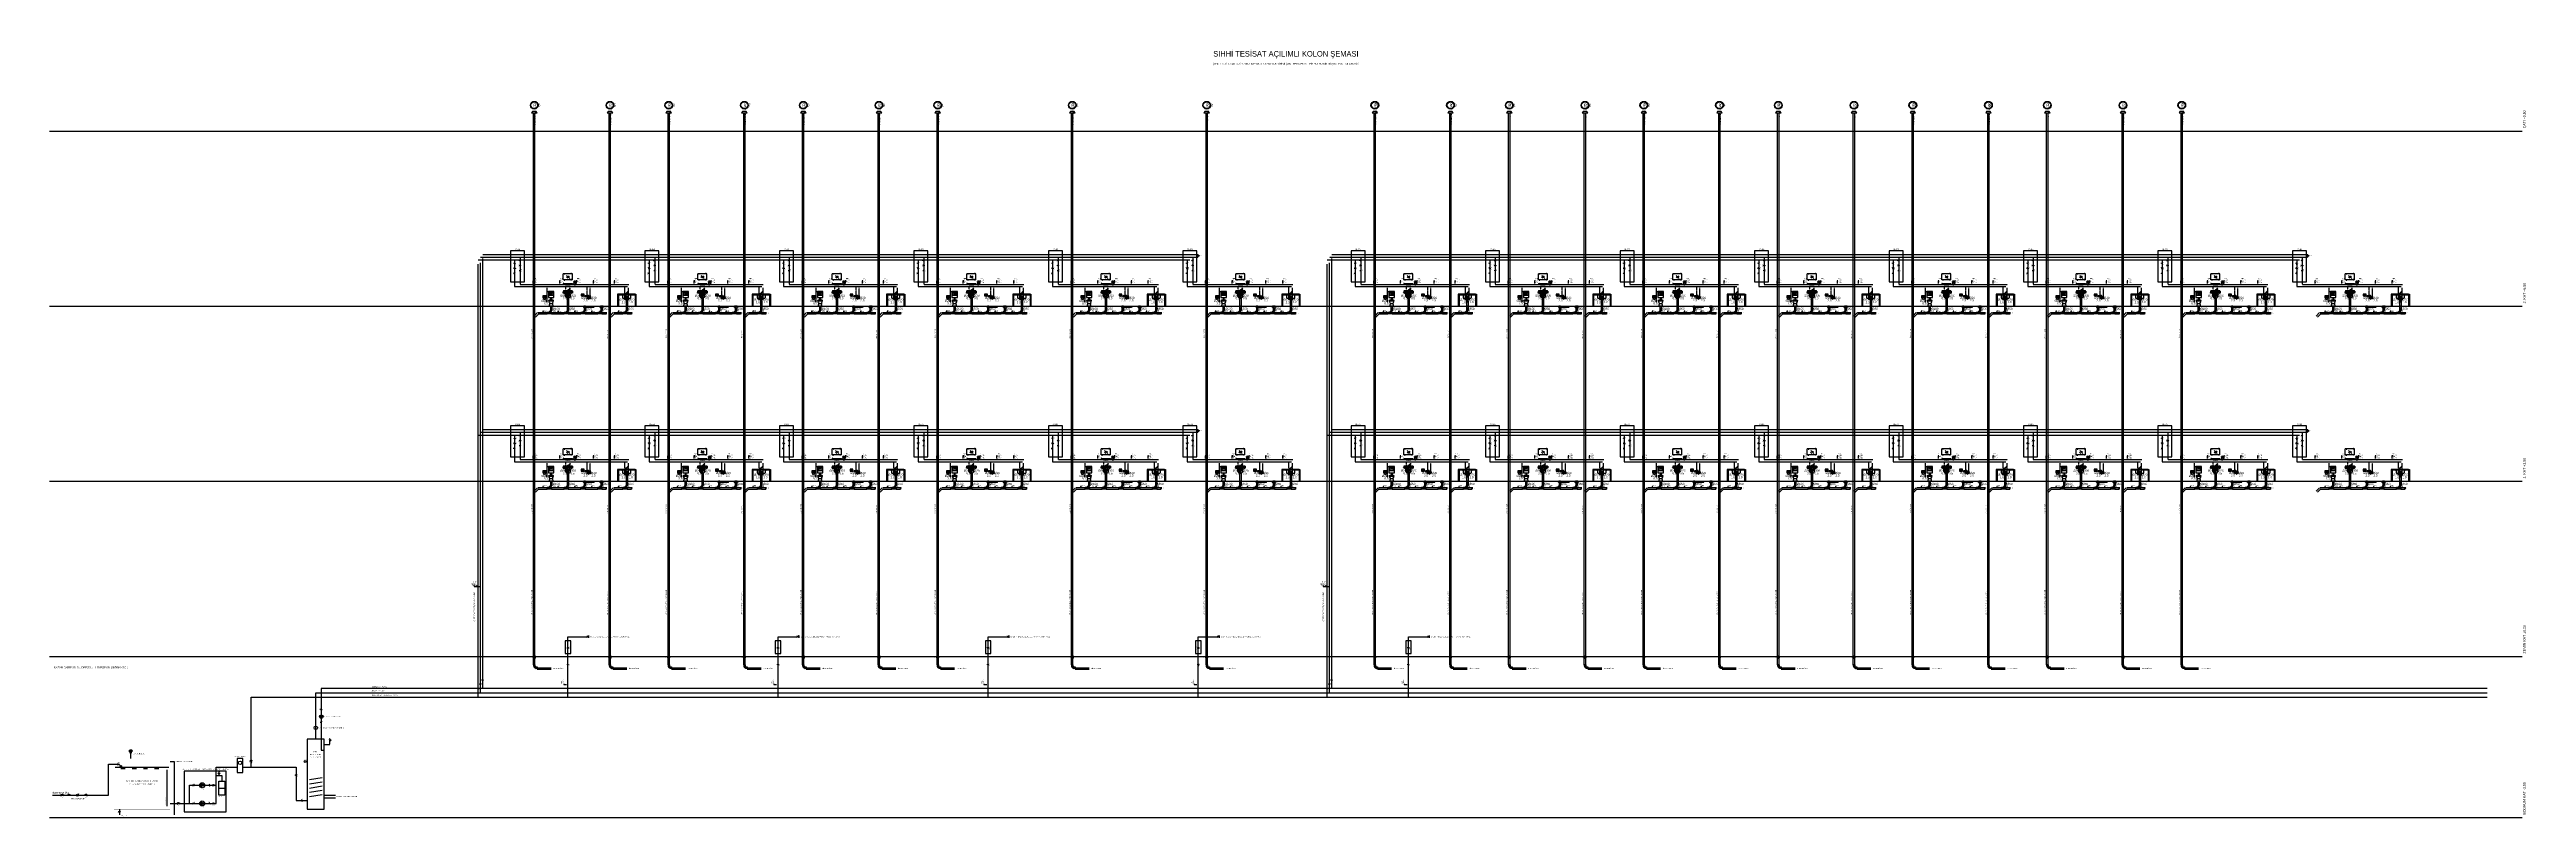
# Model space of a CAD drawing. Header units: centimetres. Extents: x 247996 to 314900, y -468471 to -440326.
# Drawn here: x 258900 to 276580, y -447000 to -441518 of the extents above; entities that cross this region are included whole.
import ezdxf
from ezdxf.enums import TextEntityAlignment as Align

# ---------------------------------------------------------------- set-up
doc = ezdxf.new("R2010")
doc.units = ezdxf.units.CM
for name, pattern in [('0', [500, 500]), ('BASMA HATTI', [0.375, 0.25, -0.125]), ('ISITMA DONUS HATTI', [1.66, 1.57, -0.02, -0.07]), ('SICAK', [4.6, 4, -0.15, 0.075, -0.15, 0.075, -0.15]), ('SOGUK', [5.4, 5, -0.2, 0, -0.2])]:
    doc.linetypes.add(name, pattern=pattern)
for name, color, linetype in [('SCOTT-MTY-CİHAZ', 135, 'Continuous'), ('SCOTT-MTY-KAT-ADI', 1, 'Continuous'), ('SCOTT-MTY-PISSU-KOLONNO', 211, 'Continuous'), ('SCOTT-MTY-PVC', 43, 'Continuous'), ('SCOTT-MTY-ROGAR', 5, 'Continuous'), ('SCOTT-MTY-SAYAC', 3, 'Continuous'), ('SCOTT-MTY-SEMA', 8, 'Continuous'), ('SCOTT-MTY-SIRKULASYON-BORU', 31, 'Continuous'), ('SCOTT-MTY-TEFRIS', 15, 'Continuous'), ('SCOTT-MTY-TES-SAFT', 8, 'Continuous'), ('SCOTT-MTY-TES-SEMA', 7, 'Continuous'), ('SCOTT-MTY-TES-YAZI', 7, 'Continuous'), ('SCOTT-MTY-VANA', 1, 'Continuous'), ('SCOTT-MTY-YUK-BIRIMI', 7, 'Continuous')]:
    doc.layers.add(name, color=color, linetype=linetype)
for name, color, linetype, lineweight in [('SCOTT-MTY-ISITMA-DONUS-BORU', 30, 'ISITMA DONUS HATTI', 30), ('SCOTT-MTY-ISITMA-GIDIS-BORU', 10, 'Continuous', 30), ('SCOTT-MTY-PISSU-CAP', 211, 'Continuous', 30), ('SCOTT-MTY-SICAKSU-BORU', 1, 'BASMA HATTI', 30), ('SCOTT-MTY-SOGUKSU-BORU', 5, '0', 30), ('SCOTT-MTY-TEMIZSU-CAP', 101, 'Continuous', 30)]:
    doc.layers.add(name, color=color, linetype=linetype, lineweight=lineweight)
doc.styles.add('ANOTATIVO', font='arial.ttf')
doc.styles.add('CAP', font='wturkce.SHX', dxfattribs={"width": 0.65})
doc.styles.add('MTY_CAP', font='wturkce.SHX', dxfattribs={"width": 0.65})
doc.styles.add('MTYCAPLT', font='arial.ttf')
doc.styles.add('ROTAS', font='arial.ttf')

# ---------------------------------------------------------------- blocks, each defined once
blk = doc.blocks.new('MTY-KURESEL VANA')
at = {"layer": 'SCOTT-MTY-VANA'}
for p, q in [((0, 0), (0, 8)), ((0, 8), (8, 8))]:
    blk.add_line(p, q, dxfattribs=at)
blk.add_lwpolyline([(-10, 5), (-10, -5), (10, 5), (10, -5), (-10, 5)], dxfattribs=at)
blk.add_attdef('CAP', (-1, -3), '', height=2.5, dxfattribs=at)
blk = doc.blocks.new('MTY-PISLIK TUTUCU')
at = {"layer": 'SCOTT-MTY-VANA'}
for p, q in [((-10, -5), (-10, 5)), ((-10, 0), (10, 0)), ((10, -5), (10, 5))]:
    blk.add_line(p, q, dxfattribs=at)
at = {"layer": 'SCOTT-MTY-VANA', "color": 1, "ltscale": 75}
for p, q in [((-6, 6), (-1, 10)), ((5, 0), (-4, 8))]:
    blk.add_line(p, q, dxfattribs=at)
at = {"layer": 'SCOTT-MTY-VANA'}
blk.add_attdef('CAP', (-2, -1), '', height=2.5, dxfattribs=at)
blk = doc.blocks.new('MTY-SU SAYACI')
at = {"layer": 'SCOTT-MTY-VANA'}
blk.add_hatch(color=256, dxfattribs=at).paths.add_polyline_path([(10, 10), (6, 7), (7, 6)])
for p, q in [((-7, -7), (6, 6)), ((6, 7), (10, 10)), ((7, 6), (6, 7)), ((7, 6), (10, 10))]:
    blk.add_line(p, q, dxfattribs=at)
blk.add_circle((0, 0), 7, dxfattribs=at)
blk.add_attdef('CAP', (-2, -1), '', height=2.5, rotation=45, dxfattribs=at)
blk = doc.blocks.new('MTY-CEKVALF VANA')
at = {"layer": 'SCOTT-MTY-VANA'}
h = blk.add_hatch(color=256, dxfattribs=at)
edge = h.paths.add_edge_path()
edge.add_arc((-10, 5), 1.41, 180, 540, ccw=False)
for p, q in [((-10, -5), (-10, 5)), ((-10, 5), (10, -5)), ((-6, 5), (6, 5)), ((6, 5), (0, 7)), ((10, -5), (10, 5))]:
    blk.add_line(p, q, dxfattribs=at)
at = {"layer": 'SCOTT-MTY-VANA', "style": 'CAP', "width": 0.65}
blk.add_attdef('CAP', (5, -3), '', height=5, rotation=153.4349, dxfattribs=at)
blk = doc.blocks.new('Y-SAMANDIRA')
blk.add_line((6, 0), (20, -14))
blk.add_lwpolyline([(-6, -4), (6, 4), (6, -4), (-6, 4)], close=True)
blk.add_circle((24, -18), 6)
blk = doc.blocks.new('Y-EMNIYET')
blk.add_line((0, 9), (0, 16))
for points in [[(-5, 0), (5, 0), (0, 9)], [(0, 9), (9, 4), (9, 14)]]:
    blk.add_lwpolyline(points, close=True)
blk.add_lwpolyline([(-3, 16), (3, 18), (-3, 20), (3, 22)])
blk = doc.blocks.new('MTY-TEMIZ SU CAP MB')
at = {"layer": 'SCOTT-MTY-TEMIZSU-CAP'}
for p, q in [((0.8, 3.1), (0, 3.1)), ((0, 3.1), (0, 0))]:
    blk.add_line(p, q, dxfattribs=at)
at = {"layer": 'SCOTT-MTY-TEMIZSU-CAP', "style": 'MTY_CAP', "width": 0.65}
for tag, p in [('SOCP', (0.8, 5.4)), ('SCCP', (0.8, 2.4))]:
    blk.add_attdef(tag, text='', height=1, dxfattribs=at).set_placement(p, align=Align.MIDDLE_LEFT)
at = {"layer": 'SCOTT-MTY-YUK-BIRIMI', "color": 101, "style": 'MTY_CAP', "width": 0.65}
for tag, p in [('SO', (0.8, 3.9)), ('SC', (0.8, 0.9))]:
    blk.add_attdef(tag, text='', height=1, dxfattribs=at).set_placement(p, align=Align.MIDDLE_LEFT)
blk = doc.blocks.new('KLOZET1 KOLON')
at = {"layer": 'SCOTT-MTY-SOGUKSU-BORU', "linetype": 'SOGUK', "ltscale": 10}
for p, q in [((-31, 130), (-31, 103)), ((-19, 103), (-31, 103)), ((-31, 103), (-31, 33))]:
    blk.add_line(p, q, dxfattribs=at)
at = {"layer": 'SCOTT-MTY-TEFRIS', "color": 2}
for p, q in [((-56, 57), (-56, 77)), ((-56, 77), (-36, 77)), ((-52, 57), (-56, 57)), ((-54, 60), (-54, 74)), ((-53, 68), (-54, 68)), ((-54, 68), (-54, 66)), ((-54, 66), (-53, 66)), ((-53, 75), (-39, 75)), ((-53, 71), (-53, 63)), ((-53, 71), (-39, 71)), ((-53, 66), (-53, 68)), ((-39, 67), (-53, 67)), ((-53, 63), (-39, 63)), ((-52, 59), (-53, 59)), ((-52, 49), (-52, 63)), ((-49, 51), (-52, 49)), ((-49, 51), (-48, 49)), ((-47, 50), (-48, 49)), ((-47, 50), (-46, 49)), ((-45, 50), (-46, 49)), ((-45, 50), (-44, 49)), ((-42, 51), (-44, 49)), ((-42, 51), (-40, 49)), ((-40, 49), (-40, 63)), ((-40, 49), (-40, 63)), ((-39, 59), (-40, 59)), ((-36, 57), (-40, 57)), ((-39, 71), (-39, 63)), ((-39, 68), (-38, 68)), ((-39, 66), (-39, 68)), ((-38, 66), (-39, 66)), ((-38, 74), (-38, 60)), ((-38, 68), (-38, 66)), ((-36, 77), (-36, 57)), ((20, 105), (-19, 105)), ((-19, 105), (-19, 61)), ((-19, 61), (20, 61)), ((18, 40), (-18, 40)), ((-14, 42), (-15, 40)), ((16, 102), (-14, 102)), ((-14, 102), (-14, 78)), ((-14, 78), (16, 78)), ((14, 42), (-14, 42)), ((-13, 0), (-9, 17)), ((13, 0), (-13, 0)), ((14, 100), (-12, 100)), ((-12, 100), (-12, 80)), ((-12, 80), (14, 80)), ((11, 35), (-11, 35)), ((6, 98), (-4, 98)), ((-4, 98), (-4, 91)), ((-4, 91), (6, 91)), ((-3, 61), (-3, 42)), ((3, 97), (-1, 97)), ((-1, 97), (-1, 94)), ((-1, 94), (3, 94)), ((3, 94), (3, 97)), ((3, 61), (3, 42)), ((6, 91), (6, 98)), ((9, 17), (13, 0)), ((14, 80), (14, 100)), ((14, 42), (16, 40)), ((16, 78), (16, 102)), ((20, 61), (20, 105)), ((-13, 0), (13, 0))]:
    blk.add_line(p, q, dxfattribs=at)
at = {"layer": 'SCOTT-MTY-TEFRIS', "color": 4}
for centre, radius in [((-31, 43), 1.54), ((-31, 43), 1.1), ((-31, 33), 1.54), ((-31, 33), 1.1)]:
    blk.add_circle(centre, radius, dxfattribs=at)
at = {"layer": 'SCOTT-MTY-TEFRIS', "color": 2}
for centre, radius, start, end in [((-53, 74), 1.2, 90, 180), ((-53, 60), 1.2, 180, 270), ((-39, 74), 1.2, 0, 90), ((-39, 60), 1.2, 270, 360), ((15, 43), 33.3, 185.3406, 219.0433), ((-11, 29), 6, 90, 150.5477), ((-15, 18), 6, 347.3196, 39.0433), ((0, 32), 13, 223.6717, 316.3283), ((15, 18), 6, 140.9567, 192.6804), ((-15, 43), 33.3, 320.9567, 354.6594), ((11, 29), 6, 29.4523, 90)]:
    blk.add_arc(centre, radius, start, end, dxfattribs=at)
at = {"layer": 'SCOTT-MTY-TEFRIS', "color": 4}
for centre, radius, start, end in [((-31, 43), 2.22, 144.4246, 215.3031), ((-32, 45), 0.321, 49.1354, 220.588), ((-35, 43), 2.44, 9.6915, 38.6707), ((-35, 43), 2.44, 320.9132, 350.0362), ((-32, 42), 0.321, 139.1354, 310.588), ((-35, 33), 2.44, 9.6096, 38.5889), ((-32, 35), 0.321, 49.0535, 220.5062), ((-31, 33), 2.22, 144.3428, 215.2212), ((-35, 33), 2.44, 320.8313, 349.9544), ((-32, 32), 0.321, 139.0535, 310.5062), ((-31, 47), 2.44, 231.0527, 260.0319), ((-31, 43), 2.22, 101.1879, 125.2988), ((-31, 43), 2.22, 234.4203, 305.2988), ((-31, 39), 2.44, 99.6872, 128.8102), ((-31, 33), 2.22, 101.1061, 125.2169), ((-31, 37), 2.44, 230.9708, 259.9501), ((-31, 29), 2.44, 99.6053, 128.7284), ((-31, 33), 2.22, 234.3385, 305.2169), ((-31, 43), 2.22, 54.4203, 101.1879), ((-31, 33), 2.22, 54.3385, 101.1061), ((-31, 47), 2.44, 279.6872, 308.8102), ((-31, 39), 2.44, 51.0527, 80.0319), ((-31, 37), 2.44, 279.6053, 308.7284), ((-31, 29), 2.44, 50.9708, 79.9501), ((-27, 43), 2.44, 140.9132, 170.0362), ((-29, 45), 0.321, 319.1354, 130.588), ((-31, 43), 2.22, 341.6236, 35.3031), ((-31, 43), 2.22, 324.4246, 341.6236), ((-27, 43), 2.44, 189.6915, 218.6707), ((-29, 42), 0.321, 229.1354, 40.588), ((-31, 33), 2.22, 341.5417, 35.2212), ((-29, 35), 0.321, 319.0535, 130.5062), ((-27, 33), 2.44, 140.8313, 169.9544), ((-27, 33), 2.44, 189.6096, 218.5889), ((-31, 33), 2.22, 324.3428, 341.5417), ((-29, 32), 0.321, 229.0535, 40.5062)]:
    blk.add_arc(centre, radius, start, end, dxfattribs=at)
at = {"layer": 'SCOTT-MTY-TEMIZSU-CAP', "lineweight": -3, "ltscale": 100}
blk.add_line((-31, 38), (-34, 38), dxfattribs=at)
at = {"layer": 'SCOTT-MTY-PISSU-CAP', "lineweight": -3, "ltscale": 100, "style": 'CAP', "width": 0.65}
blk.add_attdef('PSCP', (13, -27), '', height=15, dxfattribs=at)
at = {"layer": 'SCOTT-MTY-TEMIZSU-CAP', "color": 101, "style": 'CAP', "width": 0.65}
blk.add_attdef('SOCP', text='', height=15, dxfattribs=at).set_placement((-34, 38), align=Align.MIDDLE_LEFT)
at = {"layer": 'SCOTT-MTY-YUK-BIRIMI', "color": 101, "style": 'CAP', "width": 0.65}
blk.add_attdef('SO', text='', height=15, dxfattribs=at).set_placement((-34, 21), align=Align.MIDDLE_LEFT)
at = {"layer": 'SCOTT-MTY-YUK-BIRIMI', "color": 211, "lineweight": -3, "ltscale": 100, "style": 'CAP', "width": 0.65}
blk.add_attdef('PS', (8, -43), '', height=15, dxfattribs=at)
blk = doc.blocks.new('PVC CATAL SAG')
at = {"layer": 'SCOTT-MTY-PISSU-CAP', "lineweight": -3, "ltscale": 100}
for p, q in [((0, -16), (0, -26)), ((10, -19), (0, -19))]:
    blk.add_line(p, q, dxfattribs=at)
at = {"layer": 'SCOTT-MTY-PVC', "color": 43}
for p, q in [((-6, 0), (-6, -1)), ((-27, -55), (-27, -45)), ((-26, -45), (-27, -45)), ((-26, -55), (-27, -55)), ((-26, -55), (-26, -45)), ((-20, -45), (-26, -45)), ((-20, -55), (-26, -55)), ((-20, -45), (-20, -45)), ((-20, -45), (-20, -45)), ((-20, -45), (-20, -45)), ((-20, -55), (-20, -45)), ((-20, -55), (-20, -45)), ((-19, -45), (-20, -45)), ((-20, -55), (-20, -55)), ((-20, -55), (-20, -55)), ((-20, -55), (-20, -55)), ((-19, -55), (-20, -55)), ((-18, -45), (-19, -45)), ((-19, -45), (-19, -55)), ((-19, -45), (-19, -55)), ((-19, -55), (-19, -45)), ((-19, -45), (-19, -55)), ((-4, -55), (-19, -55)), ((-11, -38), (-18, -45)), ((-16, -50), (-18, -45)), ((-4, -45), (-16, -50)), ((-6, -32), (-11, -37)), ((-11, -37), (-11, -38)), ((-11, -37), (-3, -44)), ((-11, -38), (-4, -45)), ((5, 0), (-6, 0)), ((-5, -1), (-6, -1)), ((-6, -23), (-6, -24)), ((-6, -23), (-5, -23)), ((-6, -24), (-5, -24)), ((-6, -32), (2, -39)), ((-6, -32), (-6, -32)), ((-6, -32), (1, -40)), ((-6, -32), (-6, -32)), ((-5, -32), (-6, -32)), ((-6, -32), (-6, -32)), ((-6, -32), (-6, -32)), ((-6, -32), (-6, -32)), ((-6, -32), (-6, -32)), ((5, -1), (-5, -1)), ((-5, -1), (-5, -7)), ((5, -7), (-5, -7)), ((-5, -7), (-5, -8)), ((5, -8), (-5, -8)), ((-5, -8), (-5, -23)), ((-5, -23), (5, -23)), ((-5, -24), (5, -24)), ((-5, -24), (-5, -30)), ((-5, -30), (5, -30)), ((-5, -30), (-5, -31)), ((-5, -31), (5, -31)), ((-5, -32), (2, -39)), ((-3, -44), (-4, -45)), ((-4, -45), (-4, -55)), ((-3, -45), (-4, -45)), ((-4, -45), (-4, -45)), ((-4, -45), (-4, -45)), ((-3, -55), (-4, -55)), ((1, -40), (-3, -44)), ((2, -45), (-3, -45)), ((-3, -45), (-3, -55)), ((2, -55), (-3, -55)), ((1, -39), (2, -39)), ((2, -39), (1, -40)), ((2, -39), (1, -39)), ((1, -39), (2, -39)), ((2, -39), (1, -40)), ((1, -40), (1, -40)), ((1, -40), (1, -40)), ((2, -45), (2, -55)), ((3, -45), (2, -45)), ((2, -45), (2, -45)), ((3, -55), (2, -55)), ((2, -55), (2, -55)), ((3, -45), (3, -45)), ((3, -45), (3, -55)), ((3, -55), (3, -55)), ((5, 0), (5, -1)), ((5, -1), (5, -1)), ((5, -1), (5, -7)), ((5, -7), (5, -8)), ((5, -8), (5, -23)), ((5, -23), (5, -24)), ((5, -23), (5, -23)), ((5, -24), (5, -24)), ((5, -24), (5, -30)), ((5, -30), (5, -31))]:
    blk.add_line(p, q, dxfattribs=at)
for radius in [1, 11]:
    blk.add_arc((-6, -31), radius, 315, 0, dxfattribs=at)
blk = doc.blocks.new('LAVABO1 KOLON')
at = {"layer": 'SCOTT-MTY-PVC', "color": 43}
for p, q in [((-6, 63), (-6, 63)), ((-5, 63), (-6, 63)), ((-5, 63), (-6, 63)), ((5, 63), (-5, 63)), ((5, 63), (-5, 63)), ((-5, 63), (-5, 57)), ((5, 57), (-5, 57)), ((-5, 57), (-5, 55)), ((5, 55), (-5, 55)), ((-5, 55), (-5, 0)), ((5, 63), (5, 63)), ((5, 63), (5, 63)), ((5, 63), (5, 63)), ((5, 63), (5, 57)), ((5, 57), (5, 55)), ((5, 55), (5, 0))]:
    blk.add_line(p, q, dxfattribs=at)
at = {"layer": 'SCOTT-MTY-SICAKSU-BORU', "linetype": 'SICAK', "ltscale": 10}
for p, q in [((-15, 75), (-15, 135)), ((-13, 75), (-15, 75))]:
    blk.add_line(p, q, dxfattribs=at)
at = {"layer": 'SCOTT-MTY-SOGUKSU-BORU', "linetype": 'SOGUK', "ltscale": 10}
for p, q in [((13, 75), (15, 75)), ((15, 75), (15, 130))]:
    blk.add_line(p, q, dxfattribs=at)
at = {"layer": 'SCOTT-MTY-TEFRIS', "color": 2}
for p, q in [((-33, 188), (-33, 232)), ((-26, 232), (-33, 232)), ((-26, 188), (-33, 188)), ((-26, 234), (-23, 234)), ((-26, 234), (-26, 230)), ((-26, 232), (-23, 232)), ((-26, 230), (-23, 230)), ((-26, 190), (-23, 190)), ((-26, 190), (-26, 186)), ((-26, 187), (-23, 187)), ((-26, 186), (-23, 186)), ((-23, 234), (-23, 230)), ((22, 232), (-23, 232)), ((-23, 190), (-23, 186)), ((22, 188), (-23, 188)), ((0, 199), (-10, 209)), ((13, 198), (-9, 220)), ((12, 208), (4, 216)), ((22, 234), (22, 230)), ((26, 234), (22, 234)), ((26, 232), (22, 232)), ((26, 230), (22, 230)), ((26, 190), (22, 190)), ((22, 190), (22, 186)), ((26, 187), (22, 187)), ((26, 186), (22, 186)), ((26, 234), (26, 230)), ((32, 232), (26, 232)), ((26, 190), (26, 186)), ((32, 188), (26, 188)), ((32, 188), (32, 232)), ((-33, 163), (32, 163)), ((-33, 163), (-33, 159)), ((-33, 159), (32, 159)), ((32, 163), (32, 159)), ((43, 172), (43, 176)), ((43, 172), (43, 157)), ((43, 172), (55, 172)), ((43, 160), (43, 157)), ((45, 157), (45, 159)), ((46, 160), (52, 160)), ((47, 153), (47, 152)), ((48, 151), (47, 152)), ((50, 151), (48, 151)), ((50, 151), (51, 152)), ((51, 153), (51, 152)), ((53, 157), (53, 159)), ((55, 172), (55, 176)), ((55, 172), (55, 157))]:
    blk.add_line(p, q, dxfattribs=at)
at = {"layer": 'SCOTT-MTY-TEFRIS', "color": 4}
for p, q in [((-34, 94), (-35, 98)), ((-34, 98), (-35, 98)), ((-34, 107), (-34, 99)), ((34, 106), (-34, 106)), ((34, 99), (-34, 99)), ((-34, 99), (-34, 97)), ((32, 109), (-32, 109)), ((-32, 99), (-32, 97)), ((-32, 98), (-32, 98)), ((-32, 94), (-31, 98)), ((-18, 72), (-18, 89)), ((-13, 94), (-13, 77)), ((-13, 94), (-2, 94)), ((-13, 77), (-13, 75)), ((-13, 77), (-13, 75)), ((-13, 77), (-12, 77)), ((-12, 77), (-13, 77)), ((-13, 77), (-13, 77)), ((-13, 75), (-11, 75)), ((-12, 77), (-11, 77)), ((-11, 77), (-12, 77)), ((-11, 93), (-11, 77)), ((-11, 93), (-1, 93)), ((-11, 77), (-11, 75)), ((-11, 77), (-11, 75)), ((-11, 77), (-11, 77)), ((-5, 113), (-5, 113)), ((-5, 111), (-3, 110)), ((5, 85), (-5, 85)), ((-5, 85), (-5, 83)), ((-5, 83), (0, 83)), ((-4, 79), (-4, 82)), ((4, 81), (-4, 81)), ((4, 80), (-4, 80)), ((-4, 71), (-4, 74)), ((-4, 70), (-4, 71)), ((-4, 71), (4, 71)), ((-4, 65), (-4, 70)), ((4, 70), (-4, 70)), ((-1, 111), (-3, 113)), ((-3, 107), (-3, 110)), ((3, 110), (-3, 110)), ((-3, 107), (3, 107)), ((-3, 107), (-3, 106)), ((-3, 106), (3, 106)), ((3, 77), (-3, 77)), ((-3, 76), (-3, 77)), ((-3, 77), (3, 77)), ((3, 76), (-3, 76)), ((-2, 110), (-2, 110)), ((-2, 106), (-2, 94)), ((-2, 106), (-2, 106)), ((2, 106), (-2, 106)), ((13, 124), (-1, 111)), ((-1, 111), (0, 111)), ((-1, 106), (-1, 93)), ((-1, 83), (-1, 83)), ((-1, 79), (-1, 77)), ((-1, 76), (-1, 75)), ((1, 111), (0, 111)), ((5, 83), (0, 83)), ((1, 106), (1, 93)), ((11, 93), (1, 93)), ((1, 83), (1, 83)), ((1, 79), (1, 77)), ((1, 76), (1, 75)), ((16, 122), (2, 110)), ((2, 106), (2, 106)), ((2, 106), (2, 94)), ((12, 94), (2, 94)), ((3, 107), (3, 110)), ((3, 106), (3, 107)), ((3, 77), (3, 76)), ((4, 79), (4, 82)), ((4, 71), (4, 74)), ((4, 71), (4, 70)), ((4, 65), (4, 70)), ((5, 85), (5, 83)), ((12, 77), (10, 77)), ((10, 77), (10, 77)), ((10, 77), (12, 77)), ((11, 93), (11, 77)), ((11, 77), (11, 75)), ((11, 77), (11, 75)), ((12, 75), (11, 75)), ((12, 94), (12, 77)), ((12, 77), (12, 75)), ((12, 77), (12, 75)), ((13, 77), (12, 77)), ((12, 77), (13, 77)), ((13, 123), (13, 124)), ((13, 123), (16, 123)), ((13, 77), (13, 77)), ((14, 125), (16, 125)), ((14, 123), (14, 122)), ((17, 123), (14, 123)), ((14, 122), (17, 122)), ((17, 125), (16, 125)), ((18, 123), (16, 123)), ((17, 122), (17, 123)), ((18, 123), (18, 124)), ((18, 72), (18, 89)), ((32, 94), (31, 98)), ((31, 98), (32, 98)), ((32, 99), (32, 97)), ((34, 107), (34, 99)), ((34, 99), (34, 97)), ((34, 94), (35, 98)), ((34, 98), (35, 98))]:
    blk.add_line(p, q, dxfattribs=at)
for centre, radius in [((-35, 98), 0.254), ((-33, 94), 1.03), ((-33, 94), 0.556), ((-32, 98), 0.254), ((32, 98), 0.254), ((33, 94), 1.03), ((33, 94), 0.556), ((34, 98), 0.254)]:
    blk.add_circle(centre, radius, dxfattribs=at)
at = {"layer": 'SCOTT-MTY-TEFRIS', "color": 2}
for centre in [(-20, 156), (20, 156)]:
    blk.add_circle(centre, 0.437, dxfattribs=at)
for centre, radius, start, end in [((44, 176), 1.28, 103.3424, 180), ((49, 151), 27.4, 78.6146, 101.3854), ((54, 176), 1.28, 0, 76.6576), ((0, 225), 73.4, 243.732, 296.268), ((-20, 155), 1.53, 324.1885, 183.5443), ((20, 155), 1.53, 356.4557, 215.8115), ((44, 172), 1.28, 103.3424, 180), ((49, 147), 27.4, 78.6146, 101.3854), ((46, 159), 0.64, 90, 180), ((52, 159), 0.64, 0, 90), ((54, 172), 1.28, 0, 76.6576)]:
    blk.add_arc(centre, radius, start, end, dxfattribs=at)
at = {"layer": 'SCOTT-MTY-TEFRIS', "color": 4}
for centre, radius, start, end in [((-35, 98), 0.308, 97.4029, 189.7354), ((-32, 106), 2.01, 88.0953, 174.201), ((-33, 97), 0.735, 180, 0), ((0, 127), 42.5, 220.978, 263.3453), ((-32, 98), 0.308, 350.2646, 82.5971), ((0, 75), 18.1, 191.4092, 348.5908), ((-12, 75), 1.09, 119.8858, 60.1142), ((-12, 75), 0.548, 189.0453, 350.9547), ((-4, 112), 1.08, 49.5737, 139.5737), ((-4, 112), 1.08, 139.5737, 229.5737), ((0, 73), 10.3, 68.5327, 111.4673), ((0, 89), 10.3, 248.5327, 291.4673), ((0, 69), 5.8, 49.3706, 130.6294), ((0, 69), 5.8, 229.3706, 310.6294), ((-1, 110), 1.08, 90, 174.0701), ((1, 110), 1.08, 5.9299, 90), ((0, 127), 42.5, 276.6547, 319.022), ((12, 75), 1.09, 119.8858, 60.1142), ((12, 75), 0.548, 189.0453, 350.9547), ((14, 124), 1.08, 90, 174.0701), ((17, 124), 1.08, 5.9299, 90), ((32, 98), 0.308, 97.4029, 189.7354), ((32, 106), 2.01, 5.799, 91.9047), ((33, 97), 0.735, 180, 0), ((35, 98), 0.308, 350.2646, 82.5971)]:
    blk.add_arc(centre, radius, start, end, dxfattribs=at)
at = {"layer": 'SCOTT-MTY-TEFRIS', "color": 2}
blk.add_ellipse((49, 157), major_axis=(6.4, 0), ratio=0.75, start_param=3.141593, end_param=6.283185, dxfattribs=at)
blk.add_open_spline([(45, 157), (45, 157), (45, 156), (46, 156), (46, 155), (47, 155), (47, 154), (49, 154), (50, 154), (50, 154), (51, 154), (52, 155), (52, 155), (53, 156), (53, 157), (53, 157), (53, 157), (53, 157)], degree=3, knots=[0, 0, 0, 0, 0.442663, 0.442663, 0.885326, 0.885326, 1.327989, 1.327989, 1.770652, 1.770652, 2.213315, 2.213315, 2.655978, 2.655978, 3.098641, 3.098641, 3.141579, 3.141579, 3.141579, 3.141579], dxfattribs=at)
at = {"layer": 'SCOTT-MTY-TEMIZSU-CAP'}
for p, q in [((-15, 75), (-19, 75)), ((15, 75), (19, 75))]:
    blk.add_line(p, q, dxfattribs=at)
at = {"layer": 'SCOTT-MTY-PISSU-CAP', "lineweight": -3, "ltscale": 100, "style": 'CAP', "width": 0.65}
blk.add_attdef('PSCP', (13, -27), '', height=15, dxfattribs=at)
at = {"layer": 'SCOTT-MTY-TEMIZSU-CAP', "color": 101, "style": 'CAP', "width": 0.65}
for tag, p in [('SCCP', (-19, 75)), ('SOCP', (19, 75))]:
    blk.add_attdef(tag, text='', height=15, dxfattribs=at).set_placement(p, align=Align.MIDDLE_LEFT)
at = {"layer": 'SCOTT-MTY-YUK-BIRIMI', "color": 101, "style": 'CAP', "width": 0.65}
for tag, p in [('SC', (-19, 58)), ('SO', (19, 58))]:
    blk.add_attdef(tag, text='', height=15, dxfattribs=at).set_placement(p, align=Align.MIDDLE_LEFT)
at = {"layer": 'SCOTT-MTY-YUK-BIRIMI', "color": 211, "lineweight": -3, "ltscale": 100, "style": 'CAP', "width": 0.65}
blk.add_attdef('PS', (8, -43), '', height=15, dxfattribs=at)
blk = doc.blocks.new('DUS TEKNESI1 KOLON')
at = {"layer": 'SCOTT-MTY-SICAKSU-BORU', "linetype": 'SICAK', "ltscale": 10}
blk.add_line((18, 72), (18, 135), dxfattribs=at)
at = {"layer": 'SCOTT-MTY-SOGUKSU-BORU', "linetype": 'SOGUK', "ltscale": 10}
blk.add_line((40, 72), (40, 130), dxfattribs=at)
at = {"layer": 'SCOTT-MTY-TEFRIS', "color": 2}
for p, q in [((-17, 85), (-26, 85)), ((-20, 84), (-20, 75)), ((-15, 87), (-17, 85)), ((-17, 84), (-17, 75)), ((-15, 87), (-14, 85)), ((-5, 85), (-14, 85)), ((-13, 84), (-13, 75)), ((-10, 84), (-10, 75))]:
    blk.add_line(p, q, dxfattribs=at)
at = {"layer": 'SCOTT-MTY-TEFRIS', "color": 4}
for p, q in [((-11, 0), (69, 0)), ((-11, -2), (-11, 0)), ((0, 70), (1, 72)), ((0, 70), (9, 70)), ((5, 76), (15, 76)), ((9, 70), (8, 72)), ((10, 74), (15, 74)), ((15, 76), (15, 74)), ((15, 76), (15, 73)), ((15, 72), (20, 72)), ((16, 66), (15, 72)), ((17, 67), (16, 71)), ((16, 71), (19, 71)), ((20, 66), (16, 66)), ((16, 65), (16, 64)), ((16, 65), (19, 65)), ((17, 73), (17, 76)), ((19, 67), (17, 67)), ((17, 66), (17, 65)), ((17, 64), (17, 63)), ((17, 64), (19, 64)), ((18, 76), (18, 73)), ((19, 71), (19, 67)), ((19, 65), (19, 66)), ((19, 65), (19, 64)), ((19, 64), (19, 63)), ((20, 76), (20, 73)), ((20, 76), (20, 73)), ((20, 72), (20, 66)), ((21, 73), (21, 76)), ((22, 76), (22, 73)), ((24, 76), (24, 73)), ((25, 76), (25, 73)), ((26, 76), (26, 73)), ((31, 53), (27, 53)), ((27, 53), (27, 51)), ((27, 51), (30, 51)), ((28, 72), (30, 72)), ((28, 72), (28, 72)), ((28, 71), (30, 71)), ((28, 69), (30, 69)), ((28, 68), (30, 68)), ((30, 66), (28, 66)), ((28, 65), (28, 63)), ((28, 65), (30, 65)), ((28, 60), (28, 53)), ((30, 72), (30, 72)), ((30, 65), (30, 63)), ((30, 60), (30, 53)), ((30, 51), (31, 53)), ((43, 72), (37, 72)), ((37, 72), (38, 66)), ((38, 71), (39, 67)), ((41, 71), (38, 71)), ((38, 66), (42, 66)), ((38, 65), (38, 64)), ((38, 65), (42, 65)), ((39, 67), (41, 67)), ((39, 65), (39, 66)), ((39, 64), (39, 63)), ((41, 64), (39, 64)), ((41, 67), (41, 71)), ((41, 66), (41, 65)), ((41, 64), (41, 63)), ((42, 66), (43, 72)), ((42, 65), (42, 64)), ((69, -2), (69, 0)), ((-6, -7), (64, -7))]:
    blk.add_line(p, q, dxfattribs=at)
at = {"layer": 'SCOTT-MTY-TEFRIS', "color": 2}
for points in [[(-5, 87), (-26, 87), (-26, 73), (-5, 73)], [(-7, 84), (-24, 84), (-24, 75), (-7, 75)]]:
    blk.add_lwpolyline(points, close=True, dxfattribs=at)
at = {"layer": 'SCOTT-MTY-TEFRIS', "color": 4}
blk.add_lwpolyline([(8, 70), (8, 70), (1, 70), (1, 70)], dxfattribs=at)
for points in [[(20, 62, 0.052672), (22, 62, 0.063671)], [(21, 58, -0.043271), (22, 58, -0.063671)], [(22, 62, 0.063671), (24, 62, 0.076686), (26, 63, 0.001385), (26, 63, 0.146881)], [(22, 58, -0.063671), (24, 58, -0.029659), (25, 58, -0.001385)], [(25, 58, 0.001385), (25, 58, 0.076686), (27, 57, 0.02385), (28, 57, 0.063671)], [(32, 63, 0.029659), (31, 63, 0.063671), (29, 64, 0.063671), (27, 63, 0.029659), (26, 63, 0.001385)], [(30, 57, 0.02385), (31, 57, 0.076686), (33, 58, 0.001385), (33, 58, 0.146881)], [(36, 62, -0.063671), (33, 62, -0.076686), (32, 63, -0.001385), (32, 63, -0.146881)], [(33, 63, 0.001385), (33, 63, 0.076686)], [(36, 58, 0.063671), (33, 58, 0.029659), (33, 58, 0.001385)], [(37, 62, -0.052672), (36, 62, -0.063671)], [(37, 58, 0.043271), (36, 58, 0.063671)]]:
    blk.add_lwpolyline(points, format="xyb", dxfattribs=at)
for centre, radius, start, end in [((5, 71), 4.54, 90, 162.7206), ((10, 72), 1.36, 90, 195.0303), ((16, 76), 0.68, 0, 180), ((16, 73), 0.68, 180, 0), ((20, 60), 5.24, 135.0502, 225.8295), ((20, 60), 4.33, 130.2754, 225.8295), ((18, 57), 1.92, 211.207, 328.793), ((17, 76), 0.68, 0, 180), ((17, 73), 0.68, 180, 0), ((18, 58), 1.3, 218.9607, 321.6991), ((19, 76), 0.68, 0, 180), ((19, 73), 0.68, 180, 0), ((16, 60), 5.24, 314.1705, 44.9498), ((16, 60), 4.33, 314.1705, 49.7246), ((20, 76), 0.68, 0, 180), ((20, 73), 0.68, 180, 0), ((22, 76), 0.68, 0, 180), ((22, 73), 0.68, 180, 0), ((23, 76), 0.68, 0, 180), ((23, 73), 0.68, 180, 0), ((24, 76), 0.68, 0, 180), ((24, 73), 0.68, 180, 0), ((26, 76), 0.68, 0, 180), ((26, 73), 0.68, 180, 0), ((26, 72), 4.08, 0, 87.3462), ((26, 72), 1.36, 0, 82.021), ((28, 71), 0.68, 90, 270), ((28, 70), 0.68, 90, 270), ((28, 68), 0.68, 90, 270), ((28, 67), 0.68, 90, 270), ((28, 66), 0.68, 90, 270), ((29, 60), 2.25, 311.5146, 228.4854), ((29, 60), 1.35, 0, 180), ((30, 71), 0.68, 270, 90), ((30, 70), 0.68, 270, 90), ((30, 68), 0.68, 270, 90), ((30, 67), 0.68, 270, 90), ((30, 66), 0.68, 270, 90), ((42, 60), 5.24, 135.0502, 225.8295), ((42, 60), 4.33, 130.2754, 225.8295), ((40, 57), 1.92, 211.207, 328.793), ((40, 58), 1.3, 218.3009, 321.0393), ((38, 60), 4.33, 314.1705, 49.7246), ((38, 60), 5.24, 314.1705, 44.9498), ((-6, -2), 5, 179.8937, 270), ((64, -2), 5, 270, 359.8937)]:
    blk.add_arc(centre, radius, start, end, dxfattribs=at)
at = {"layer": 'SCOTT-MTY-TEMIZSU-CAP'}
for p, q in [((15, 60), (12, 60)), ((43, 60), (45, 60))]:
    blk.add_line(p, q, dxfattribs=at)
at = {"layer": 'SCOTT-MTY-PISSU-CAP', "lineweight": -3, "ltscale": 100, "style": 'CAP', "width": 0.65}
blk.add_attdef('PSCP', (13, -27), '', height=15, dxfattribs=at)
at = {"layer": 'SCOTT-MTY-TEMIZSU-CAP', "color": 101, "style": 'CAP', "width": 0.65}
for tag, p in [('SCCP', (12, 60)), ('SOCP', (45, 60))]:
    blk.add_attdef(tag, text='', height=15, dxfattribs=at).set_placement(p, align=Align.MIDDLE_LEFT)
at = {"layer": 'SCOTT-MTY-YUK-BIRIMI', "color": 101, "style": 'CAP', "width": 0.65}
blk.add_attdef('SC', text='', height=15, dxfattribs=at).set_placement((7, 42), align=Align.MIDDLE_LEFT)
blk.add_attdef('SO', (48, 34), '', height=15, dxfattribs=at)
at = {"layer": 'SCOTT-MTY-YUK-BIRIMI', "color": 211, "lineweight": -3, "ltscale": 100, "style": 'CAP', "width": 0.65}
blk.add_attdef('PS', (8, -43), '', height=15, dxfattribs=at)
blk = doc.blocks.new('SUZGEC1 KOLON')
at = {"layer": 'SCOTT-MTY-TEFRIS', "color": 2}
for p, q in [((-9, 0), (-8, 0)), ((-8, 0), (-8, -1)), ((8, 0), (-8, 0)), ((-8, 0), (-8, -1)), ((-5, -1), (-6, 0)), ((-5, 0), (-6, 0)), ((-6, 0), (-6, -1)), ((-5, 0), (-5, 0)), ((-5, 0), (-5, 0)), ((-5, -1), (-5, 0)), ((-2, 0), (-4, 0)), ((-4, 0), (-4, -1)), ((-2, -1), (-3, 0)), ((-2, 0), (-2, 0)), ((-2, 0), (-2, 0)), ((-2, -1), (-2, 0)), ((1, -1), (-1, 0)), ((1, 0), (-1, 0)), ((-1, 0), (-1, -1)), ((1, 0), (0, 0)), ((1, -1), (0, 0)), ((1, -1), (0, 0)), ((1, 0), (1, 0)), ((1, -1), (1, 0)), ((3, -1), (2, 0)), ((3, -1), (2, 0)), ((3, 0), (2, 0)), ((2, 0), (2, -1)), ((3, 0), (3, 0)), ((3, 0), (3, 0)), ((3, -1), (3, 0)), ((3, -1), (3, 0)), ((6, -1), (5, 0)), ((6, -1), (5, 0)), ((6, 0), (5, 0)), ((5, 0), (5, -1)), ((6, 0), (6, 0)), ((6, 0), (6, 0)), ((6, -1), (6, 0)), ((6, -1), (6, 0)), ((8, -1), (8, 0)), ((8, 0), (10, 0)), ((8, -1), (8, 0)), ((-10, -9), (-10, -1)), ((-8, -1), (-9, -1)), ((-9, -2), (-9, -8)), ((-9, -9), (-5, -9)), ((-5, -10), (-9, -10)), ((-8, -1), (8, -1)), ((-7, -9), (-6, -5)), ((-7, -9), (-6, -5)), ((-7, -6), (-6, -6)), ((-6, -6), (-7, -6)), ((-6, -6), (-7, -6)), ((-6, -6), (-7, -6)), ((-7, -6), (-7, -6)), ((-7, -8), (-7, -8)), ((-7, -8), (-7, -8)), ((-7, -9), (-7, -8)), ((-7, -9), (-7, -8)), ((-7, -9), (-7, -8)), ((-5, -1), (-6, 0)), ((-5, -1), (-6, 0)), ((-5, -1), (-6, 0)), ((-5, -1), (-6, 0)), ((-5, -1), (-6, 0)), ((-6, -1), (-6, -1)), ((-6, -1), (-6, -1)), ((-6, -1), (-6, -1)), ((-6, -1), (-5, -1)), ((-6, -5), (-4, -3)), ((-6, -5), (-4, -3)), ((-5, -4), (-6, -4)), ((-5, -4), (-6, -4)), ((-5, -5), (-6, -4)), ((-5, -5), (-6, -4)), ((-6, -5), (-6, -4)), ((-6, -5), (-6, -4)), ((-6, -5), (-6, -5)), ((-6, -5), (-6, -5)), ((-6, -5), (-6, -5)), ((-6, -5), (-6, -5)), ((-6, -5), (-6, -5)), ((-6, -6), (-6, -5)), ((-6, -6), (-6, -5)), ((-6, -6), (-6, -5)), ((-6, -6), (-6, -6)), ((-6, -6), (-6, -6)), ((-4, -3), (-5, -3)), ((-4, -3), (-5, -3)), ((-4, -4), (-5, -3)), ((-4, -4), (-5, -3)), ((-5, -4), (-5, -3)), ((-5, -4), (-5, -3)), ((-5, -4), (-5, -4)), ((-5, -4), (-5, -4)), ((-5, -4), (-5, -4)), ((-5, -4), (-5, -4)), ((-5, -4), (-5, -4)), ((-4, -1), (-2, -1)), ((-4, -3), (-4, -3)), ((-4, -3), (-4, -3)), ((-4, -3), (-4, -3)), ((-4, -3), (-4, -3)), ((-4, -3), (-4, -3)), ((-2, -1), (-3, 0)), ((-2, -1), (-3, 0)), ((-2, -1), (-3, 0)), ((-2, -1), (-4, 0)), ((-3, -1), (-4, 0)), ((-3, -1), (-4, -1)), ((-3, -1), (-4, -1)), ((-3, -1), (-4, -1)), ((0, -1), (-1, 0)), ((0, -1), (-1, 0)), ((0, -1), (-1, -1)), ((0, -1), (-1, -1)), ((-1, -1), (-1, -1)), ((-1, -1), (1, -1)), ((1, -1), (0, 0)), ((3, -1), (2, 0)), ((3, -1), (2, 0)), ((3, -1), (2, -1)), ((3, -1), (2, -1)), ((2, -1), (2, -1)), ((2, -1), (3, -1)), ((3, -1), (3, 0)), ((4, -3), (4, -3)), ((6, -5), (4, -3)), ((4, -3), (4, -3)), ((6, -5), (4, -3)), ((6, -5), (4, -3)), ((6, -1), (5, 0)), ((6, -1), (5, 0)), ((6, -1), (5, 0)), ((6, -1), (5, -1)), ((5, -1), (5, -1)), ((5, -1), (5, -1)), ((5, -1), (6, -1)), ((6, -5), (5, -4)), ((6, -5), (5, -4)), ((6, -6), (5, -4)), ((5, -9), (9, -9)), ((10, -10), (5, -10)), ((7, -9), (6, -5)), ((7, -9), (6, -5)), ((7, -6), (6, -5)), ((7, -6), (6, -5)), ((7, -6), (6, -6)), ((7, -6), (6, -6)), ((6, -6), (6, -6)), ((6, -6), (6, -6)), ((6, -6), (6, -6)), ((7, -8), (7, -8)), ((7, -8), (7, -8)), ((7, -9), (7, -8)), ((7, -9), (7, -8)), ((7, -9), (7, -8)), ((9, -1), (8, -1)), ((9, -8), (9, -2)), ((11, -1), (11, -9))]:
    blk.add_line(p, q, dxfattribs=at)
for centre, radius, start, end in [((-9, -1), 1, 90, 180), ((-9, -9), 1, 180, 270), ((-9, -2), 0.5, 90, 180), ((-9, -8), 0.5, 180, 270), ((9, -2), 0.5, 0, 90), ((9, -8), 0.5, 270, 0), ((10, -1), 1, 0, 90), ((10, -9), 0.5, 270, 0)]:
    blk.add_arc(centre, radius, start, end, dxfattribs=at)
at = {"layer": 'SCOTT-MTY-PISSU-CAP', "lineweight": -3, "ltscale": 100, "style": 'CAP', "width": 0.65}
blk.add_attdef('PSCP', (13, -27), '', height=15, dxfattribs=at)
at = {"layer": 'SCOTT-MTY-YUK-BIRIMI', "color": 211, "lineweight": -3, "ltscale": 100, "style": 'CAP', "width": 0.65}
blk.add_attdef('PS', (8, -43), '', height=15, dxfattribs=at)
blk = doc.blocks.new('MTY-PIS SU CAP SB')
at = {"layer": 'SCOTT-MTY-PISSU-CAP'}
for p, q in [((0.8, 1.2), (0, 1.2)), ((0, 1.2), (0, 0))]:
    blk.add_line(p, q, dxfattribs=at)
at = {"layer": 'SCOTT-MTY-PISSU-CAP', "style": 'MTY_CAP', "width": 0.65}
blk.add_attdef('PSCP', text='', height=1, dxfattribs=at).set_placement((0.8, 1.8), align=Align.MIDDLE_LEFT)
at = {"layer": 'SCOTT-MTY-YUK-BIRIMI', "color": 211, "style": 'MTY_CAP', "width": 0.65}
blk.add_attdef('PS', text='', height=1, dxfattribs=at).set_placement((0.8, 0.6), align=Align.MIDDLE_LEFT)
blk = doc.blocks.new('EVIYE1 KOLON')
at = {"layer": 'SCOTT-MTY-PVC', "color": 43}
for p, q in [((-6, 38), (-6, 38)), ((-5, 38), (-6, 38)), ((-5, 38), (-6, 38)), ((5, 39), (-5, 39)), ((-5, 39), (-5, 38)), ((5, 38), (-5, 38)), ((5, 38), (-5, 38)), ((-5, 38), (-5, 31)), ((5, 31), (-5, 31)), ((-5, 31), (-5, 30)), ((5, 30), (-5, 30)), ((-5, 30), (-5, 0)), ((5, 39), (5, 38)), ((5, 38), (5, 38)), ((5, 38), (5, 38)), ((5, 38), (5, 38)), ((5, 38), (5, 31)), ((5, 31), (5, 30)), ((5, 30), (5, 0))]:
    blk.add_line(p, q, dxfattribs=at)
at = {"layer": 'SCOTT-MTY-SICAKSU-BORU', "linetype": 'SICAK', "ltscale": 10}
for p, q in [((-14, 47), (-14, 135)), ((-10, 47), (-14, 47))]:
    blk.add_line(p, q, dxfattribs=at)
at = {"layer": 'SCOTT-MTY-SOGUKSU-BORU', "linetype": 'SOGUK', "ltscale": 10}
for p, q in [((9, 47), (13, 47)), ((13, 47), (13, 130))]:
    blk.add_line(p, q, dxfattribs=at)
at = {"layer": 'SCOTT-MTY-TEFRIS', "color": 2}
for p, q in [((-65, 85), (-65, 0)), ((59, 85), (-65, 85)), ((-59, 79), (-59, 0)), ((57, 79), (-59, 79)), ((57, 79), (59, 79)), ((59, 85), (65, 85)), ((59, 79), (59, 0)), ((65, 85), (65, 0))]:
    blk.add_line(p, q, dxfattribs=at)
at = {"layer": 'SCOTT-MTY-TEFRIS', "color": 4}
for p, q in [((33, 85), (-33, 85)), ((-33, 80), (-33, 80)), ((-30, 77), (-30, 63)), ((-25, 58), (25, 58)), ((-12, 91), (-12, 91)), ((-12, 90), (-10, 88)), ((-8, 89), (-11, 91)), ((-4, 89), (-10, 89)), ((-10, 86), (-10, 89)), ((-10, 86), (-4, 86)), ((-10, 86), (-10, 85)), ((-10, 85), (-10, 49)), ((-10, 85), (-5, 85)), ((-10, 49), (-10, 48)), ((-9, 49), (-10, 49)), ((-10, 48), (-10, 47)), ((-10, 48), (-9, 48)), ((-10, 47), (-9, 47)), ((-9, 89), (-9, 89)), ((-9, 85), (-9, 49)), ((-9, 49), (-8, 49)), ((-9, 48), (-9, 47)), ((-8, 48), (-9, 48)), ((8, 104), (-8, 89)), ((-8, 89), (-7, 89)), ((-8, 49), (-8, 48)), ((-6, 89), (-7, 89)), ((-7, 85), (-7, 70)), ((-6, 85), (-6, 70)), ((10, 103), (-5, 89)), ((-5, 85), (-5, 86)), ((-5, 69), (7, 69)), ((-5, 68), (7, 68)), ((5, 58), (-5, 58)), ((-5, 58), (-5, 57)), ((-5, 57), (0, 57)), ((-4, 86), (-4, 89)), ((4, 45), (-4, 45)), ((-4, 45), (-4, 45)), ((-4, 45), (4, 45)), ((-3, 53), (-3, 56)), ((3, 55), (-3, 55)), ((3, 54), (-3, 54)), ((3, 51), (-3, 51)), ((-3, 50), (-3, 51)), ((-3, 51), (3, 51)), ((3, 50), (-3, 50)), ((-3, 45), (-3, 48)), ((-3, 40), (-3, 45)), ((-1, 57), (-1, 57)), ((-1, 52), (-1, 51)), ((-1, 50), (-1, 49)), ((5, 57), (0, 57)), ((1, 57), (1, 57)), ((1, 52), (1, 51)), ((1, 50), (1, 49)), ((3, 53), (3, 56)), ((3, 51), (3, 50)), ((3, 45), (3, 48)), ((3, 40), (3, 45)), ((4, 45), (4, 45)), ((5, 58), (5, 57)), ((7, 49), (7, 48)), ((9, 49), (7, 49)), ((7, 48), (9, 48)), ((8, 103), (8, 104)), ((8, 103), (10, 103)), ((8, 103), (8, 103)), ((8, 103), (12, 103)), ((12, 103), (8, 103)), ((8, 67), (8, 49)), ((8, 48), (8, 47)), ((9, 47), (8, 47)), ((9, 105), (10, 105)), ((9, 67), (9, 49)), ((9, 49), (10, 49)), ((9, 48), (9, 47)), ((10, 48), (9, 48)), ((11, 105), (10, 105)), ((12, 103), (10, 103)), ((10, 49), (10, 48)), ((12, 103), (12, 104)), ((12, 103), (12, 103)), ((30, 63), (30, 77)), ((33, 80), (33, 80))]:
    blk.add_line(p, q, dxfattribs=at)
for centre, radius, start, end in [((-33, 82), 2.5, 90, 270), ((-33, 77), 3, 0, 90), ((-25, 63), 5, 180, 270), ((-11, 91), 1, 49.5737, 139.5737), ((-11, 90), 1, 139.5737, 229.5737), ((-9, 47), 1, 119.8858, 60.1142), ((-9, 47), 0.506, 189.0453, 350.9547), ((-8, 88), 1, 90, 174.0701), ((-5, 70), 2, 180, 270), ((-6, 88), 1, 5.9299, 90), ((-5, 70), 1, 180, 270), ((0, 47), 9.53, 68.5327, 111.4673), ((0, 62), 9.53, 248.5327, 291.4673), ((0, 44), 5.35, 49.3706, 130.6294), ((0, 44), 5.35, 229.3706, 310.6294), ((7, 67), 2, 0, 90), ((7, 67), 1, 0, 90), ((9, 104), 1, 90, 174.0701), ((9, 47), 1, 119.8858, 60.1142), ((9, 47), 0.506, 189.0453, 350.9547), ((11, 104), 1, 5.9299, 90), ((25, 63), 5, 270, 0), ((33, 77), 3, 90, 180), ((33, 82), 2.5, 270, 90)]:
    blk.add_arc(centre, radius, start, end, dxfattribs=at)
at = {"layer": 'SCOTT-MTY-TEMIZSU-CAP'}
for p, q in [((-14, 47), (-17, 47)), ((13, 47), (15, 47))]:
    blk.add_line(p, q, dxfattribs=at)
at = {"layer": 'SCOTT-MTY-PISSU-CAP', "lineweight": -3, "ltscale": 100, "style": 'CAP', "width": 0.65}
blk.add_attdef('PSCP', (13, -27), '', height=15, dxfattribs=at)
at = {"layer": 'SCOTT-MTY-TEMIZSU-CAP', "color": 101, "style": 'CAP', "width": 0.65}
for tag, p in [('SCCP', (-17, 47)), ('SOCP', (15, 47))]:
    blk.add_attdef(tag, text='', height=15, dxfattribs=at).set_placement(p, align=Align.MIDDLE_LEFT)
at = {"layer": 'SCOTT-MTY-YUK-BIRIMI', "color": 101, "style": 'CAP', "width": 0.65}
for tag, p in [('SC', (-21, 28)), ('SO', (15, 30))]:
    blk.add_attdef(tag, text='', height=15, dxfattribs=at).set_placement(p, align=Align.MIDDLE_LEFT)
at = {"layer": 'SCOTT-MTY-YUK-BIRIMI', "color": 211, "lineweight": -3, "ltscale": 100, "style": 'CAP', "width": 0.65}
blk.add_attdef('PS', (8, -43), '', height=15, dxfattribs=at)
blk = doc.blocks.new('MTY-KOLON NO PIS SU')
at = {"color": 6, "linetype": 'Continuous', "ltscale": 100}
blk.add_circle((0, 0), 27.5, dxfattribs=at)
at = {"color": 7, "linetype": 'Continuous', "ltscale": 100}
blk.add_circle((0, 0), 24.5, dxfattribs=at)
at = {"style": 'ANOTATIVO', "width": 0.65}
blk.add_attdef('K', text='', height=20, dxfattribs=at).set_placement((0, 0), align=Align.MIDDLE_LEFT)
blk = doc.blocks.new('MTY-TEMIZLEME KAPAGI KOLON')
at = {"layer": 'SCOTT-MTY-VANA', "color": 1, "ltscale": 75}
for p, q in [((-10, 11), (10, 11)), ((-10, -11), (10, -11))]:
    blk.add_line(p, q, dxfattribs=at)
for centre, radius in [((0, 0), 10), ((-5, 0), 1.25), ((5, 0), 1.25)]:
    blk.add_circle(centre, radius, dxfattribs=at)
at = {"layer": 'SCOTT-MTY-VANA', "color": 1, "ltscale": 75, "style": 'MTYCAPLT'}
blk.add_attdef('TK', (-30, -6), '', height=10, dxfattribs=at)
blk = doc.blocks.new('PVC DIRSEK')
at = {"layer": 'SCOTT-MTY-PVC', "color": 43}
for p, q in [((-5, 0), (-5, -1)), ((5, 0), (-5, 0)), ((5, -1), (-5, -1)), ((-5, -1), (-5, -7)), ((5, -7), (-5, -7)), ((-5, -7), (-5, -8)), ((5, -8), (-5, -8)), ((5, -9), (-2, -16)), ((6, -9), (-2, -16)), ((-2, -16), (-1, -16)), ((-1, -16), (-2, -16)), ((-2, -16), (-1, -17)), ((-2, -16), (-1, -17)), ((-2, -16), (-2, -16)), ((6, -9), (-1, -17)), ((6, -9), (-1, -17)), ((-1, -17), (-1, -17)), ((-1, -17), (-1, -17)), ((-1, -17), (3, -21)), ((11, -14), (3, -21)), ((3, -21), (4, -22)), ((11, -15), (4, -22)), ((5, 0), (5, -1)), ((5, -1), (5, -7)), ((5, -7), (5, -8)), ((5, -9), (6, -9)), ((6, -9), (6, -9)), ((6, -9), (6, -9)), ((6, -9), (6, -9)), ((6, -9), (6, -9)), ((6, -9), (6, -9)), ((6, -9), (11, -14)), ((11, -14), (11, -15)), ((12, -15), (12, -25)), ((12, -15), (12, -15)), ((12, -15), (12, -25)), ((12, -15), (12, -15)), ((12, -15), (13, -15)), ((12, -25), (12, -25)), ((12, -25), (12, -26)), ((12, -26), (13, -26)), ((13, -15), (13, -25)), ((13, -15), (19, -15)), ((13, -15), (13, -15)), ((13, -25), (19, -25)), ((13, -25), (13, -26)), ((19, -15), (20, -15)), ((19, -15), (19, -25)), ((19, -25), (20, -25)), ((20, -15), (20, -25))]:
    blk.add_line(p, q, dxfattribs=at)
for centre, radius, start, end in [((6, -8), 11, 180, 225), ((12, -14), 11, 225, 270), ((6, -8), 1, 180, 225), ((12, -14), 1, 225, 270)]:
    blk.add_arc(centre, radius, start, end, dxfattribs=at)

msp = doc.modelspace()

# ---------------------------------------------------------------- linework, layer by layer
at = {"layer": 'SCOTT-MTY-CİHAZ'}
for p, q in [((259368, -446640), (259752, -446640)), ((259410, -446650), (259440, -446650)), ((259490, -446650), (259520, -446650)), ((259570, -446650), (259600, -446650)), ((259650, -446650), (259680, -446650)), ((259740, -446920), (259740, -446660)), ((260110, -446700), (260110, -446691)), ((260108, -446790), (260152, -446790))]:
    msp.add_line(p, q, dxfattribs=at)
for points in [[(260832, -446288), (260848, -446288), (260840, -446270)], [(260240, -446680), (260280, -446680), (260280, -446580), (260240, -446580)], [(260740, -446940), (260860, -446940), (260860, -446440), (260740, -446440)], [(259860, -446960), (260160, -446960), (260160, -446670), (259860, -446670)], [(259981, -446782), (259981, -446758), (260005, -446770)], [(260108, -446740), (260152, -446740), (260152, -446840), (260108, -446840)], [(259981, -446912), (259981, -446888), (260005, -446900)]]:
    msp.add_lwpolyline(points, close=True, dxfattribs=at)
at = {"layer": 'SCOTT-MTY-CİHAZ', "const_width": 1.5}
msp.add_lwpolyline([(259360, -446940), (259760, -446940), (259760, -446580), (259360, -446580)], close=True, dxfattribs=at)
at = {"layer": 'SCOTT-MTY-CİHAZ'}
for centre, radius in [((267100, -442990), 5), ((275020, -442990), 5), ((267100, -444240), 5), ((275020, -444240), 5), ((260800, -446360), 12), ((260840, -446280), 12), ((260260, -446610), 12), ((260725, -446600), 7), ((259990, -446770), 18), ((260110, -446685), 6), ((259990, -446900), 18)]:
    msp.add_circle(centre, radius, dxfattribs=at)
at = {"layer": 'SCOTT-MTY-ISITMA-DONUS-BORU'}
msp.add_lwpolyline([(260860, -446860), (260940, -446860)], dxfattribs=at)
at = {"layer": 'SCOTT-MTY-ISITMA-GIDIS-BORU'}
for points in [[(260755, -446730), (260845, -446715)], [(260755, -446760), (260845, -446745)], [(260755, -446790), (260845, -446775)], [(260755, -446820), (260845, -446805)], [(260755, -446850), (260845, -446835)], [(260860, -446840), (260940, -446840)]]:
    msp.add_lwpolyline(points, dxfattribs=at)
at = {"layer": 'SCOTT-MTY-PVC'}
for p, q in [((262355, -441990), (262355, -441970)), ((262355, -445910), (262355, -441990)), ((262365, -441990), (262365, -441970)), ((262365, -445910), (262365, -441990)), ((262895, -441990), (262895, -441970)), ((262895, -445910), (262895, -441990)), ((262905, -441990), (262905, -441970)), ((262905, -445910), (262905, -441990)), ((263315, -441990), (263315, -441970)), ((263315, -445910), (263315, -441990)), ((263325, -441990), (263325, -441970)), ((263325, -445910), (263325, -441990)), ((263855, -441990), (263855, -441970)), ((263855, -445910), (263855, -441990)), ((263865, -441990), (263865, -441970)), ((263865, -445910), (263865, -441990)), ((264275, -441990), (264275, -441970)), ((264275, -445910), (264275, -441990)), ((264285, -441990), (264285, -441970)), ((264285, -445910), (264285, -441990)), ((264815, -441990), (264815, -441970)), ((264815, -445910), (264815, -441990)), ((264825, -441990), (264825, -441970)), ((264825, -445910), (264825, -441990)), ((265235, -441990), (265235, -441970)), ((265235, -445910), (265235, -441990)), ((265245, -441990), (265245, -441970)), ((265245, -445910), (265245, -441990)), ((266195, -441990), (266195, -441970)), ((266195, -445910), (266195, -441990)), ((266205, -441990), (266205, -441970)), ((266205, -445910), (266205, -441990)), ((267155, -441990), (267155, -441970)), ((267155, -445910), (267155, -441990)), ((267165, -441990), (267165, -441970)), ((267165, -445910), (267165, -441990)), ((268355, -441990), (268355, -441970)), ((268355, -445910), (268355, -441990)), ((268365, -441990), (268365, -441970)), ((268365, -445910), (268365, -441990)), ((268895, -441990), (268895, -441970)), ((268895, -445910), (268895, -441990)), ((268905, -441990), (268905, -441970)), ((268905, -445910), (268905, -441990)), ((269315, -441990), (269315, -441970)), ((269315, -445910), (269315, -441990)), ((269325, -441990), (269325, -441970)), ((269325, -445910), (269325, -441990)), ((269855, -441990), (269855, -441970)), ((269855, -445910), (269855, -441990)), ((269865, -441990), (269865, -441970)), ((269865, -445910), (269865, -441990)), ((270275, -441990), (270275, -441970)), ((270275, -445910), (270275, -441990)), ((270285, -441990), (270285, -441970)), ((270285, -445910), (270285, -441990)), ((270815, -441990), (270815, -441970)), ((270815, -445910), (270815, -441990)), ((270825, -441990), (270825, -441970)), ((270825, -445910), (270825, -441990)), ((271235, -441990), (271235, -441970)), ((271235, -445910), (271235, -441990)), ((271245, -441990), (271245, -441970)), ((271245, -445910), (271245, -441990)), ((271775, -441990), (271775, -441970)), ((271775, -445910), (271775, -441990)), ((271785, -441990), (271785, -441970)), ((271785, -445910), (271785, -441990)), ((272195, -441990), (272195, -441970)), ((272195, -445910), (272195, -441990)), ((272205, -441990), (272205, -441970)), ((272205, -445910), (272205, -441990)), ((272735, -441990), (272735, -441970)), ((272735, -445910), (272735, -441990)), ((272745, -441990), (272745, -441970)), ((272745, -445910), (272745, -441990)), ((273155, -441990), (273155, -441970)), ((273155, -445910), (273155, -441990)), ((273165, -441990), (273165, -441970)), ((273165, -445910), (273165, -441990)), ((273695, -441990), (273695, -441970)), ((273695, -445910), (273695, -441990)), ((273705, -441990), (273705, -441970)), ((273705, -445910), (273705, -441990)), ((274115, -441990), (274115, -441970)), ((274115, -445910), (274115, -441990)), ((274125, -441990), (274125, -441970)), ((274125, -445910), (274125, -441990)), ((262384, -443396), (262360, -443420)), ((262392, -443404), (262368, -443428)), ((262388, -443395), (262453, -443395)), ((262388, -443405), (262453, -443405)), ((262483, -443395), (262573, -443395)), ((262483, -443405), (262573, -443405)), ((262603, -443395), (262693, -443395)), ((262603, -443405), (262693, -443405)), ((262723, -443395), (262813, -443395)), ((262723, -443405), (262813, -443405)), ((262843, -443395), (262873, -443395)), ((262843, -443405), (262873, -443405)), ((262873, -443407), (262873, -443393)), ((262876, -443407), (262876, -443393)), ((262924, -443396), (262900, -443420)), ((262932, -443404), (262908, -443428)), ((262928, -443395), (262993, -443395)), ((262928, -443405), (262993, -443405)), ((263023, -443395), (263053, -443395)), ((263023, -443405), (263053, -443405)), ((263053, -443407), (263053, -443393)), ((263056, -443407), (263056, -443393)), ((263344, -443396), (263320, -443420)), ((263352, -443404), (263328, -443428)), ((263348, -443395), (263413, -443395)), ((263348, -443405), (263413, -443405)), ((263443, -443395), (263533, -443395)), ((263443, -443405), (263533, -443405)), ((263563, -443395), (263653, -443395)), ((263563, -443405), (263653, -443405)), ((263683, -443395), (263773, -443395)), ((263683, -443405), (263773, -443405)), ((263803, -443395), (263833, -443395)), ((263803, -443405), (263833, -443405)), ((263833, -443407), (263833, -443393)), ((263836, -443407), (263836, -443393)), ((263884, -443396), (263860, -443420)), ((263892, -443404), (263868, -443428)), ((263888, -443395), (263953, -443395)), ((263888, -443405), (263953, -443405)), ((263983, -443395), (264013, -443395)), ((263983, -443405), (264013, -443405)), ((264013, -443407), (264013, -443393)), ((264016, -443407), (264016, -443393)), ((264304, -443396), (264280, -443420)), ((264312, -443404), (264288, -443428)), ((264308, -443395), (264373, -443395)), ((264308, -443405), (264373, -443405)), ((264403, -443395), (264493, -443395)), ((264403, -443405), (264493, -443405)), ((264523, -443395), (264613, -443395)), ((264523, -443405), (264613, -443405)), ((264643, -443395), (264733, -443395)), ((264643, -443405), (264733, -443405)), ((264763, -443395), (264793, -443395)), ((264763, -443405), (264793, -443405)), ((264793, -443407), (264793, -443393)), ((264796, -443407), (264796, -443393)), ((264844, -443396), (264820, -443420)), ((264852, -443404), (264828, -443428)), ((264848, -443395), (264913, -443395)), ((264848, -443405), (264913, -443405)), ((264943, -443395), (264973, -443395)), ((264943, -443405), (264973, -443405)), ((264973, -443407), (264973, -443393)), ((264976, -443407), (264976, -443393)), ((265264, -443396), (265240, -443420)), ((265272, -443404), (265248, -443428)), ((265268, -443395), (265333, -443395)), ((265268, -443405), (265333, -443405)), ((265363, -443395), (265453, -443395)), ((265363, -443405), (265453, -443405)), ((265483, -443395), (265573, -443395)), ((265483, -443405), (265573, -443405)), ((265603, -443395), (265693, -443395)), ((265603, -443405), (265693, -443405)), ((265723, -443395), (265813, -443395)), ((265723, -443405), (265813, -443405)), ((265843, -443395), (265873, -443395)), ((265843, -443405), (265873, -443405)), ((265873, -443407), (265873, -443393)), ((265876, -443407), (265876, -443393)), ((266224, -443396), (266200, -443420)), ((266232, -443404), (266208, -443428)), ((266228, -443395), (266293, -443395)), ((266228, -443405), (266293, -443405)), ((266323, -443395), (266413, -443395)), ((266323, -443405), (266413, -443405)), ((266443, -443395), (266533, -443395)), ((266443, -443405), (266533, -443405)), ((266563, -443395), (266653, -443395)), ((266563, -443405), (266653, -443405)), ((266683, -443395), (266773, -443395)), ((266683, -443405), (266773, -443405)), ((266803, -443395), (266833, -443395)), ((266803, -443405), (266833, -443405)), ((266833, -443407), (266833, -443393)), ((266836, -443407), (266836, -443393)), ((267184, -443396), (267160, -443420)), ((267192, -443404), (267168, -443428)), ((267188, -443395), (267253, -443395)), ((267188, -443405), (267253, -443405)), ((267283, -443395), (267373, -443395)), ((267283, -443405), (267373, -443405)), ((267403, -443395), (267493, -443395)), ((267403, -443405), (267493, -443405)), ((267523, -443395), (267613, -443395)), ((267523, -443405), (267613, -443405)), ((267643, -443395), (267733, -443395)), ((267643, -443405), (267733, -443405)), ((267763, -443395), (267793, -443395)), ((267763, -443405), (267793, -443405)), ((267793, -443407), (267793, -443393)), ((267796, -443407), (267796, -443393)), ((268384, -443396), (268360, -443420)), ((268392, -443404), (268368, -443428)), ((268388, -443395), (268453, -443395)), ((268388, -443405), (268453, -443405)), ((268483, -443395), (268573, -443395)), ((268483, -443405), (268573, -443405)), ((268603, -443395), (268693, -443395)), ((268603, -443405), (268693, -443405)), ((268723, -443395), (268813, -443395)), ((268723, -443405), (268813, -443405)), ((268843, -443395), (268873, -443395)), ((268843, -443405), (268873, -443405)), ((268873, -443407), (268873, -443393)), ((268876, -443407), (268876, -443393)), ((268924, -443396), (268900, -443420)), ((268932, -443404), (268908, -443428)), ((268928, -443395), (268993, -443395)), ((268928, -443405), (268993, -443405)), ((269023, -443395), (269053, -443395)), ((269023, -443405), (269053, -443405)), ((269053, -443407), (269053, -443393)), ((269056, -443407), (269056, -443393)), ((269344, -443396), (269320, -443420)), ((269352, -443404), (269328, -443428)), ((269348, -443395), (269413, -443395)), ((269348, -443405), (269413, -443405)), ((269443, -443395), (269533, -443395)), ((269443, -443405), (269533, -443405)), ((269563, -443395), (269653, -443395)), ((269563, -443405), (269653, -443405)), ((269683, -443395), (269773, -443395)), ((269683, -443405), (269773, -443405)), ((269803, -443395), (269833, -443395)), ((269803, -443405), (269833, -443405)), ((269833, -443407), (269833, -443393)), ((269836, -443407), (269836, -443393)), ((269884, -443396), (269860, -443420)), ((269892, -443404), (269868, -443428)), ((269888, -443395), (269953, -443395)), ((269888, -443405), (269953, -443405)), ((269983, -443395), (270013, -443395)), ((269983, -443405), (270013, -443405)), ((270013, -443407), (270013, -443393)), ((270016, -443407), (270016, -443393)), ((270304, -443396), (270280, -443420)), ((270312, -443404), (270288, -443428)), ((270308, -443395), (270373, -443395)), ((270308, -443405), (270373, -443405)), ((270403, -443395), (270493, -443395)), ((270403, -443405), (270493, -443405)), ((270523, -443395), (270613, -443395)), ((270523, -443405), (270613, -443405)), ((270643, -443395), (270733, -443395)), ((270643, -443405), (270733, -443405)), ((270763, -443395), (270793, -443395)), ((270763, -443405), (270793, -443405)), ((270793, -443407), (270793, -443393)), ((270796, -443407), (270796, -443393)), ((270844, -443396), (270820, -443420)), ((270852, -443404), (270828, -443428)), ((270848, -443395), (270913, -443395)), ((270848, -443405), (270913, -443405)), ((270943, -443395), (270973, -443395)), ((270943, -443405), (270973, -443405)), ((270973, -443407), (270973, -443393)), ((270976, -443407), (270976, -443393)), ((271264, -443396), (271240, -443420)), ((271272, -443404), (271248, -443428)), ((271268, -443395), (271333, -443395)), ((271268, -443405), (271333, -443405)), ((271363, -443395), (271453, -443395)), ((271363, -443405), (271453, -443405)), ((271483, -443395), (271573, -443395)), ((271483, -443405), (271573, -443405)), ((271603, -443395), (271693, -443395)), ((271603, -443405), (271693, -443405)), ((271723, -443395), (271753, -443395)), ((271723, -443405), (271753, -443405)), ((271753, -443407), (271753, -443393)), ((271756, -443407), (271756, -443393)), ((271804, -443396), (271780, -443420)), ((271812, -443404), (271788, -443428)), ((271808, -443395), (271873, -443395)), ((271808, -443405), (271873, -443405)), ((271903, -443395), (271933, -443395)), ((271903, -443405), (271933, -443405)), ((271933, -443407), (271933, -443393)), ((271936, -443407), (271936, -443393)), ((272224, -443396), (272200, -443420)), ((272232, -443404), (272208, -443428)), ((272228, -443395), (272293, -443395)), ((272228, -443405), (272293, -443405)), ((272323, -443395), (272413, -443395)), ((272323, -443405), (272413, -443405)), ((272443, -443395), (272533, -443395)), ((272443, -443405), (272533, -443405)), ((272563, -443395), (272653, -443395)), ((272563, -443405), (272653, -443405)), ((272683, -443395), (272713, -443395)), ((272683, -443405), (272713, -443405)), ((272713, -443407), (272713, -443393)), ((272716, -443407), (272716, -443393)), ((272764, -443396), (272740, -443420)), ((272772, -443404), (272748, -443428)), ((272768, -443395), (272833, -443395)), ((272768, -443405), (272833, -443405)), ((272863, -443395), (272893, -443395)), ((272863, -443405), (272893, -443405)), ((272893, -443407), (272893, -443393)), ((272896, -443407), (272896, -443393)), ((273184, -443396), (273160, -443420)), ((273192, -443404), (273168, -443428)), ((273188, -443395), (273253, -443395)), ((273188, -443405), (273253, -443405)), ((273283, -443395), (273373, -443395)), ((273283, -443405), (273373, -443405)), ((273403, -443395), (273493, -443395)), ((273403, -443405), (273493, -443405)), ((273523, -443395), (273613, -443395)), ((273523, -443405), (273613, -443405)), ((273643, -443395), (273673, -443395)), ((273643, -443405), (273673, -443405)), ((273673, -443407), (273673, -443393)), ((273676, -443407), (273676, -443393)), ((273724, -443396), (273700, -443420)), ((273732, -443404), (273708, -443428)), ((273728, -443395), (273793, -443395)), ((273728, -443405), (273793, -443405)), ((273823, -443395), (273853, -443395)), ((273823, -443405), (273853, -443405)), ((273853, -443407), (273853, -443393)), ((273856, -443407), (273856, -443393)), ((274144, -443396), (274120, -443420)), ((274152, -443404), (274128, -443428)), ((274148, -443395), (274213, -443395)), ((274148, -443405), (274213, -443405)), ((274243, -443395), (274333, -443395)), ((274243, -443405), (274333, -443405)), ((274363, -443395), (274453, -443395)), ((274363, -443405), (274453, -443405)), ((274483, -443395), (274573, -443395)), ((274483, -443405), (274573, -443405)), ((274603, -443395), (274693, -443395)), ((274603, -443405), (274693, -443405)), ((274723, -443395), (274753, -443395)), ((274723, -443405), (274753, -443405)), ((274753, -443407), (274753, -443393)), ((274756, -443407), (274756, -443393)), ((275104, -443396), (275080, -443420)), ((275112, -443404), (275088, -443428)), ((275108, -443395), (275173, -443395)), ((275108, -443405), (275173, -443405)), ((275203, -443395), (275293, -443395)), ((275203, -443405), (275293, -443405)), ((275323, -443395), (275413, -443395)), ((275323, -443405), (275413, -443405)), ((275443, -443395), (275533, -443395)), ((275443, -443405), (275533, -443405)), ((275563, -443395), (275653, -443395)), ((275563, -443405), (275653, -443405)), ((275683, -443395), (275713, -443395)), ((275683, -443405), (275713, -443405)), ((275713, -443407), (275713, -443393)), ((275716, -443407), (275716, -443393)), ((262384, -444646), (262360, -444670)), ((262392, -444654), (262368, -444678)), ((262388, -444645), (262453, -444645)), ((262388, -444655), (262453, -444655)), ((262483, -444645), (262573, -444645)), ((262483, -444655), (262573, -444655)), ((262603, -444645), (262693, -444645)), ((262603, -444655), (262693, -444655)), ((262723, -444645), (262813, -444645)), ((262723, -444655), (262813, -444655)), ((262843, -444645), (262873, -444645)), ((262843, -444655), (262873, -444655)), ((262873, -444657), (262873, -444643)), ((262876, -444657), (262876, -444643)), ((262924, -444646), (262900, -444670)), ((262932, -444654), (262908, -444678)), ((262928, -444645), (262993, -444645)), ((262928, -444655), (262993, -444655)), ((263023, -444645), (263053, -444645)), ((263023, -444655), (263053, -444655)), ((263053, -444657), (263053, -444643)), ((263056, -444657), (263056, -444643)), ((263344, -444646), (263320, -444670)), ((263352, -444654), (263328, -444678)), ((263348, -444645), (263413, -444645)), ((263348, -444655), (263413, -444655)), ((263443, -444645), (263533, -444645)), ((263443, -444655), (263533, -444655)), ((263563, -444645), (263653, -444645)), ((263563, -444655), (263653, -444655)), ((263683, -444645), (263773, -444645)), ((263683, -444655), (263773, -444655)), ((263803, -444645), (263833, -444645)), ((263803, -444655), (263833, -444655)), ((263833, -444657), (263833, -444643)), ((263836, -444657), (263836, -444643)), ((263884, -444646), (263860, -444670)), ((263892, -444654), (263868, -444678)), ((263888, -444645), (263953, -444645)), ((263888, -444655), (263953, -444655)), ((263983, -444645), (264013, -444645)), ((263983, -444655), (264013, -444655)), ((264013, -444657), (264013, -444643)), ((264016, -444657), (264016, -444643)), ((264304, -444646), (264280, -444670)), ((264312, -444654), (264288, -444678)), ((264308, -444645), (264373, -444645)), ((264308, -444655), (264373, -444655)), ((264403, -444645), (264493, -444645)), ((264403, -444655), (264493, -444655)), ((264523, -444645), (264613, -444645)), ((264523, -444655), (264613, -444655)), ((264643, -444645), (264733, -444645)), ((264643, -444655), (264733, -444655)), ((264763, -444645), (264793, -444645)), ((264763, -444655), (264793, -444655)), ((264793, -444657), (264793, -444643)), ((264796, -444657), (264796, -444643)), ((264844, -444646), (264820, -444670)), ((264852, -444654), (264828, -444678)), ((264848, -444645), (264913, -444645)), ((264848, -444655), (264913, -444655)), ((264943, -444645), (264973, -444645)), ((264943, -444655), (264973, -444655)), ((264973, -444657), (264973, -444643)), ((264976, -444657), (264976, -444643)), ((265264, -444646), (265240, -444670)), ((265272, -444654), (265248, -444678)), ((265268, -444645), (265333, -444645)), ((265268, -444655), (265333, -444655)), ((265363, -444645), (265453, -444645)), ((265363, -444655), (265453, -444655)), ((265483, -444645), (265573, -444645)), ((265483, -444655), (265573, -444655)), ((265603, -444645), (265693, -444645)), ((265603, -444655), (265693, -444655)), ((265723, -444645), (265813, -444645)), ((265723, -444655), (265813, -444655)), ((265843, -444645), (265873, -444645)), ((265843, -444655), (265873, -444655)), ((265873, -444657), (265873, -444643)), ((265876, -444657), (265876, -444643)), ((266224, -444646), (266200, -444670)), ((266232, -444654), (266208, -444678)), ((266228, -444645), (266293, -444645)), ((266228, -444655), (266293, -444655)), ((266323, -444645), (266413, -444645)), ((266323, -444655), (266413, -444655)), ((266443, -444645), (266533, -444645)), ((266443, -444655), (266533, -444655)), ((266563, -444645), (266653, -444645)), ((266563, -444655), (266653, -444655)), ((266683, -444645), (266773, -444645)), ((266683, -444655), (266773, -444655)), ((266803, -444645), (266833, -444645)), ((266803, -444655), (266833, -444655)), ((266833, -444657), (266833, -444643)), ((266836, -444657), (266836, -444643)), ((267184, -444646), (267160, -444670)), ((267192, -444654), (267168, -444678)), ((267188, -444645), (267253, -444645)), ((267188, -444655), (267253, -444655)), ((267283, -444645), (267373, -444645)), ((267283, -444655), (267373, -444655)), ((267403, -444645), (267493, -444645)), ((267403, -444655), (267493, -444655)), ((267523, -444645), (267613, -444645)), ((267523, -444655), (267613, -444655)), ((267643, -444645), (267733, -444645)), ((267643, -444655), (267733, -444655)), ((267763, -444645), (267793, -444645)), ((267763, -444655), (267793, -444655)), ((267793, -444657), (267793, -444643)), ((267796, -444657), (267796, -444643)), ((268384, -444646), (268360, -444670)), ((268392, -444654), (268368, -444678)), ((268388, -444645), (268453, -444645)), ((268388, -444655), (268453, -444655)), ((268483, -444645), (268573, -444645)), ((268483, -444655), (268573, -444655)), ((268603, -444645), (268693, -444645)), ((268603, -444655), (268693, -444655)), ((268723, -444645), (268813, -444645)), ((268723, -444655), (268813, -444655)), ((268843, -444645), (268873, -444645)), ((268843, -444655), (268873, -444655)), ((268873, -444657), (268873, -444643)), ((268876, -444657), (268876, -444643)), ((268924, -444646), (268900, -444670)), ((268932, -444654), (268908, -444678)), ((268928, -444645), (268993, -444645)), ((268928, -444655), (268993, -444655)), ((269023, -444645), (269053, -444645)), ((269023, -444655), (269053, -444655)), ((269053, -444657), (269053, -444643)), ((269056, -444657), (269056, -444643)), ((269344, -444646), (269320, -444670)), ((269352, -444654), (269328, -444678)), ((269348, -444645), (269413, -444645)), ((269348, -444655), (269413, -444655)), ((269443, -444645), (269533, -444645)), ((269443, -444655), (269533, -444655)), ((269563, -444645), (269653, -444645)), ((269563, -444655), (269653, -444655)), ((269683, -444645), (269773, -444645)), ((269683, -444655), (269773, -444655)), ((269803, -444645), (269833, -444645)), ((269803, -444655), (269833, -444655)), ((269833, -444657), (269833, -444643)), ((269836, -444657), (269836, -444643)), ((269884, -444646), (269860, -444670)), ((269892, -444654), (269868, -444678)), ((269888, -444645), (269953, -444645)), ((269888, -444655), (269953, -444655)), ((269983, -444645), (270013, -444645)), ((269983, -444655), (270013, -444655)), ((270013, -444657), (270013, -444643)), ((270016, -444657), (270016, -444643)), ((270304, -444646), (270280, -444670)), ((270312, -444654), (270288, -444678)), ((270308, -444645), (270373, -444645)), ((270308, -444655), (270373, -444655)), ((270403, -444645), (270493, -444645)), ((270403, -444655), (270493, -444655)), ((270523, -444645), (270613, -444645)), ((270523, -444655), (270613, -444655)), ((270643, -444645), (270733, -444645)), ((270643, -444655), (270733, -444655)), ((270763, -444645), (270793, -444645)), ((270763, -444655), (270793, -444655)), ((270793, -444657), (270793, -444643)), ((270796, -444657), (270796, -444643)), ((270844, -444646), (270820, -444670)), ((270852, -444654), (270828, -444678)), ((270848, -444645), (270913, -444645)), ((270848, -444655), (270913, -444655)), ((270943, -444645), (270973, -444645)), ((270943, -444655), (270973, -444655)), ((270973, -444657), (270973, -444643)), ((270976, -444657), (270976, -444643)), ((271264, -444646), (271240, -444670)), ((271272, -444654), (271248, -444678)), ((271268, -444645), (271333, -444645)), ((271268, -444655), (271333, -444655)), ((271363, -444645), (271453, -444645)), ((271363, -444655), (271453, -444655)), ((271483, -444645), (271573, -444645)), ((271483, -444655), (271573, -444655)), ((271603, -444645), (271693, -444645)), ((271603, -444655), (271693, -444655)), ((271723, -444645), (271753, -444645)), ((271723, -444655), (271753, -444655)), ((271753, -444657), (271753, -444643)), ((271756, -444657), (271756, -444643)), ((271804, -444646), (271780, -444670)), ((271812, -444654), (271788, -444678)), ((271808, -444645), (271873, -444645)), ((271808, -444655), (271873, -444655)), ((271903, -444645), (271933, -444645)), ((271903, -444655), (271933, -444655)), ((271933, -444657), (271933, -444643)), ((271936, -444657), (271936, -444643)), ((272224, -444646), (272200, -444670)), ((272232, -444654), (272208, -444678)), ((272228, -444645), (272293, -444645)), ((272228, -444655), (272293, -444655)), ((272323, -444645), (272413, -444645)), ((272323, -444655), (272413, -444655)), ((272443, -444645), (272533, -444645)), ((272443, -444655), (272533, -444655)), ((272563, -444645), (272653, -444645)), ((272563, -444655), (272653, -444655)), ((272683, -444645), (272713, -444645)), ((272683, -444655), (272713, -444655)), ((272713, -444657), (272713, -444643)), ((272716, -444657), (272716, -444643)), ((272764, -444646), (272740, -444670)), ((272772, -444654), (272748, -444678)), ((272768, -444645), (272833, -444645)), ((272768, -444655), (272833, -444655)), ((272863, -444645), (272893, -444645)), ((272863, -444655), (272893, -444655)), ((272893, -444657), (272893, -444643)), ((272896, -444657), (272896, -444643)), ((273184, -444646), (273160, -444670)), ((273192, -444654), (273168, -444678)), ((273188, -444645), (273253, -444645)), ((273188, -444655), (273253, -444655)), ((273283, -444645), (273373, -444645)), ((273283, -444655), (273373, -444655)), ((273403, -444645), (273493, -444645)), ((273403, -444655), (273493, -444655)), ((273523, -444645), (273613, -444645)), ((273523, -444655), (273613, -444655)), ((273643, -444645), (273673, -444645)), ((273643, -444655), (273673, -444655)), ((273673, -444657), (273673, -444643)), ((273676, -444657), (273676, -444643)), ((273724, -444646), (273700, -444670)), ((273732, -444654), (273708, -444678)), ((273728, -444645), (273793, -444645)), ((273728, -444655), (273793, -444655)), ((273823, -444645), (273853, -444645)), ((273823, -444655), (273853, -444655)), ((273853, -444657), (273853, -444643)), ((273856, -444657), (273856, -444643)), ((274144, -444646), (274120, -444670)), ((274152, -444654), (274128, -444678)), ((274148, -444645), (274213, -444645)), ((274148, -444655), (274213, -444655)), ((274243, -444645), (274333, -444645)), ((274243, -444655), (274333, -444655)), ((274363, -444645), (274453, -444645)), ((274363, -444655), (274453, -444655)), ((274483, -444645), (274573, -444645)), ((274483, -444655), (274573, -444655)), ((274603, -444645), (274693, -444645)), ((274603, -444655), (274693, -444655)), ((274723, -444645), (274753, -444645)), ((274723, -444655), (274753, -444655)), ((274753, -444657), (274753, -444643)), ((274756, -444657), (274756, -444643)), ((275104, -444646), (275080, -444670)), ((275112, -444654), (275088, -444678)), ((275108, -444645), (275173, -444645)), ((275108, -444655), (275173, -444655)), ((275203, -444645), (275293, -444645)), ((275203, -444655), (275293, -444655)), ((275323, -444645), (275413, -444645)), ((275323, -444655), (275413, -444655)), ((275443, -444645), (275533, -444645)), ((275443, -444655), (275533, -444655)), ((275563, -444645), (275653, -444645)), ((275563, -444655), (275653, -444655)), ((275683, -444645), (275713, -444645)), ((275683, -444655), (275713, -444655)), ((275713, -444657), (275713, -444643)), ((275716, -444657), (275716, -444643)), ((262380, -445931), (262480, -445931)), ((262380, -445941), (262480, -445941)), ((262920, -445931), (263020, -445931)), ((262920, -445941), (263020, -445941)), ((263340, -445931), (263440, -445931)), ((263340, -445941), (263440, -445941)), ((263880, -445931), (263980, -445931)), ((263880, -445941), (263980, -445941)), ((264300, -445931), (264400, -445931)), ((264300, -445941), (264400, -445941)), ((264840, -445931), (264940, -445931)), ((264840, -445941), (264940, -445941)), ((265260, -445931), (265360, -445931)), ((265260, -445941), (265360, -445941)), ((266220, -445931), (266320, -445931)), ((266220, -445941), (266320, -445941)), ((267180, -445931), (267280, -445931)), ((267180, -445941), (267280, -445941)), ((268380, -445931), (268480, -445931)), ((268380, -445941), (268480, -445941)), ((268920, -445931), (269020, -445931)), ((268920, -445941), (269020, -445941)), ((269340, -445931), (269440, -445931)), ((269340, -445941), (269440, -445941)), ((269880, -445931), (269980, -445931)), ((269880, -445941), (269980, -445941)), ((270300, -445931), (270400, -445931)), ((270300, -445941), (270400, -445941)), ((270840, -445931), (270940, -445931)), ((270840, -445941), (270940, -445941)), ((271260, -445931), (271360, -445931)), ((271260, -445941), (271360, -445941)), ((271800, -445931), (271900, -445931)), ((271800, -445941), (271900, -445941)), ((272220, -445931), (272320, -445931)), ((272220, -445941), (272320, -445941)), ((272760, -445931), (272860, -445931)), ((272760, -445941), (272860, -445941)), ((273180, -445931), (273280, -445931)), ((273180, -445941), (273280, -445941)), ((273720, -445931), (273820, -445931)), ((273720, -445941), (273820, -445941)), ((274140, -445931), (274240, -445931)), ((274140, -445941), (274240, -445941)), ((259475, -446540), (259475, -446527)), ((259485, -446540), (259485, -446527))]:
    msp.add_line(p, q, dxfattribs=at)
for points in [[(262340, -441970), (262380, -441970), (262373, -441959), (262347, -441959)], [(262880, -441970), (262920, -441970), (262913, -441959), (262887, -441959)], [(263300, -441970), (263340, -441970), (263333, -441959), (263307, -441959)], [(263840, -441970), (263880, -441970), (263873, -441959), (263847, -441959)], [(264260, -441970), (264300, -441970), (264293, -441959), (264267, -441959)], [(264800, -441970), (264840, -441970), (264833, -441959), (264807, -441959)], [(265220, -441970), (265260, -441970), (265253, -441959), (265227, -441959)], [(266180, -441970), (266220, -441970), (266213, -441959), (266187, -441959)], [(267140, -441970), (267180, -441970), (267173, -441959), (267147, -441959)], [(268340, -441970), (268380, -441970), (268373, -441959), (268347, -441959)], [(268880, -441970), (268920, -441970), (268913, -441959), (268887, -441959)], [(269300, -441970), (269340, -441970), (269333, -441959), (269307, -441959)], [(269840, -441970), (269880, -441970), (269873, -441959), (269847, -441959)], [(270260, -441970), (270300, -441970), (270293, -441959), (270267, -441959)], [(270800, -441970), (270840, -441970), (270833, -441959), (270807, -441959)], [(271220, -441970), (271260, -441970), (271253, -441959), (271227, -441959)], [(271760, -441970), (271800, -441970), (271793, -441959), (271767, -441959)], [(272180, -441970), (272220, -441970), (272213, -441959), (272187, -441959)], [(272720, -441970), (272760, -441970), (272753, -441959), (272727, -441959)], [(273140, -441970), (273180, -441970), (273173, -441959), (273147, -441959)], [(273680, -441970), (273720, -441970), (273713, -441959), (273687, -441959)], [(274100, -441970), (274140, -441970), (274133, -441959), (274107, -441959)], [(259467, -446527), (259493, -446527), (259488, -446520), (259472, -446520)]]:
    msp.add_lwpolyline(points, close=True, dxfattribs=at)
at = {"layer": 'SCOTT-MTY-SAYAC'}
for points in [[(262190, -443175), (262290, -443175), (262290, -442955), (262190, -442955)], [(263150, -443175), (263250, -443175), (263250, -442955), (263150, -442955)], [(264110, -443175), (264210, -443175), (264210, -442955), (264110, -442955)], [(265070, -443175), (265170, -443175), (265170, -442955), (265070, -442955)], [(266030, -443175), (266130, -443175), (266130, -442955), (266030, -442955)], [(266990, -443175), (267090, -443175), (267090, -442955), (266990, -442955)], [(268190, -443175), (268290, -443175), (268290, -442955), (268190, -442955)], [(269150, -443175), (269250, -443175), (269250, -442955), (269150, -442955)], [(270110, -443175), (270210, -443175), (270210, -442955), (270110, -442955)], [(271070, -443175), (271170, -443175), (271170, -442955), (271070, -442955)], [(272030, -443175), (272130, -443175), (272130, -442955), (272030, -442955)], [(272990, -443175), (273090, -443175), (273090, -442955), (272990, -442955)], [(273950, -443175), (274050, -443175), (274050, -442955), (273950, -442955)], [(274910, -443175), (275010, -443175), (275010, -442955), (274910, -442955)], [(262190, -444425), (262290, -444425), (262290, -444205), (262190, -444205)], [(263150, -444425), (263250, -444425), (263250, -444205), (263150, -444205)], [(264110, -444425), (264210, -444425), (264210, -444205), (264110, -444205)], [(265070, -444425), (265170, -444425), (265170, -444205), (265070, -444205)], [(266030, -444425), (266130, -444425), (266130, -444205), (266030, -444205)], [(266990, -444425), (267090, -444425), (267090, -444205), (266990, -444205)], [(268190, -444425), (268290, -444425), (268290, -444205), (268190, -444205)], [(269150, -444425), (269250, -444425), (269250, -444205), (269150, -444205)], [(270110, -444425), (270210, -444425), (270210, -444205), (270110, -444205)], [(271070, -444425), (271170, -444425), (271170, -444205), (271070, -444205)], [(272030, -444425), (272130, -444425), (272130, -444205), (272030, -444205)], [(272990, -444425), (273090, -444425), (273090, -444205), (272990, -444205)], [(273950, -444425), (274050, -444425), (274050, -444205), (273950, -444205)], [(274910, -444425), (275010, -444425), (275010, -444205), (274910, -444205)], [(262580, -445830), (262620, -445830), (262620, -445740), (262580, -445740)], [(264080, -445830), (264120, -445830), (264120, -445740), (264080, -445740)], [(265580, -445830), (265620, -445830), (265620, -445740), (265580, -445740)], [(267080, -445830), (267120, -445830), (267120, -445740), (267080, -445740)], [(268580, -445830), (268620, -445830), (268620, -445740), (268580, -445740)]]:
    msp.add_lwpolyline(points, close=True, dxfattribs=at)
at = {"layer": 'SCOTT-MTY-SEMA'}
for points in [[(258900, -442100), (276550, -442100)], [(258900, -443350), (276550, -443350)], [(258900, -444600), (276550, -444600)], [(258900, -445850), (276550, -445850)], [(258900, -447000), (276550, -447000)]]:
    msp.add_lwpolyline(points, dxfattribs=at)
at = {"layer": 'SCOTT-MTY-SICAKSU-BORU'}
for points in [[(261976, -443000), (267040, -443000)], [(261976, -446110), (261976, -443040)], [(262260, -443000), (262260, -443195)], [(263220, -443000), (263220, -443195)], [(264180, -443000), (264180, -443195)], [(265140, -443000), (265140, -443195)], [(266100, -443000), (266100, -443195)], [(267040, -443000), (267100, -443000), (267100, -442980)], [(267060, -443000), (267060, -443195)], [(268036, -443000), (274960, -443000)], [(268036, -446110), (268036, -443040)], [(268260, -443000), (268260, -443195)], [(269220, -443000), (269220, -443195)], [(270180, -443000), (270180, -443195)], [(271140, -443000), (271140, -443195)], [(272100, -443000), (272100, -443195)], [(273060, -443000), (273060, -443195)], [(274020, -443000), (274020, -443195)], [(274960, -443000), (275020, -443000), (275020, -442980)], [(274980, -443000), (274980, -443195)], [(262260, -443195), (263035, -443195)], [(263220, -443195), (263995, -443195)], [(264180, -443195), (264955, -443195)], [(265140, -443195), (265855, -443195)], [(266100, -443195), (266815, -443195)], [(267060, -443195), (267775, -443195)], [(268260, -443195), (269035, -443195)], [(269220, -443195), (269995, -443195)], [(270180, -443195), (270955, -443195)], [(271140, -443195), (271915, -443195)], [(272100, -443195), (272875, -443195)], [(273060, -443195), (273835, -443195)], [(274020, -443195), (274735, -443195)], [(274980, -443195), (275695, -443195)], [(261976, -444250), (267040, -444250)], [(262260, -444250), (262260, -444445)], [(263220, -444250), (263220, -444445)], [(264180, -444250), (264180, -444445)], [(265140, -444250), (265140, -444445)], [(266100, -444250), (266100, -444445)], [(267040, -444250), (267100, -444250), (267100, -444230)], [(267060, -444250), (267060, -444445)], [(268036, -444250), (274960, -444250)], [(268260, -444250), (268260, -444445)], [(269220, -444250), (269220, -444445)], [(270180, -444250), (270180, -444445)], [(271140, -444250), (271140, -444445)], [(272100, -444250), (272100, -444445)], [(273060, -444250), (273060, -444445)], [(274020, -444250), (274020, -444445)], [(274960, -444250), (275020, -444250), (275020, -444230)], [(274980, -444250), (274980, -444445)], [(262260, -444445), (263035, -444445)], [(263220, -444445), (263995, -444445)], [(264180, -444445), (264955, -444445)], [(265140, -444445), (265855, -444445)], [(266100, -444445), (266815, -444445)], [(267060, -444445), (267775, -444445)], [(268260, -444445), (269035, -444445)], [(269220, -444445), (269995, -444445)], [(270180, -444445), (270955, -444445)], [(271140, -444445), (271915, -444445)], [(272100, -444445), (272875, -444445)], [(273060, -444445), (273835, -444445)], [(274020, -444445), (274735, -444445)], [(274980, -444445), (275695, -444445)], [(260800, -446440), (260800, -446110), (276300, -446110)], [(260860, -446480), (260900, -446480), (260900, -446455)]]:
    msp.add_lwpolyline(points, dxfattribs=at)
at = {"layer": 'SCOTT-MTY-SIRKULASYON-BORU'}
for p, q in [((261992, -443030), (261992, -443010)), ((268052, -443030), (268052, -443010))]:
    msp.add_line(p, q, dxfattribs=at)
for points in [[(261992, -442980), (267100, -442980)], [(261992, -446080), (261992, -443031)], [(268052, -442980), (275020, -442980)], [(268052, -446080), (268052, -443031)], [(261992, -444230), (267100, -444230)], [(268052, -444230), (275020, -444230)], [(276300, -446080), (260840, -446080), (260840, -446520), (260860, -446520)]]:
    msp.add_lwpolyline(points, dxfattribs=at)
at = {"layer": 'SCOTT-MTY-SOGUKSU-BORU'}
for p, q in [((262750, -445718), (262750, -445702)), ((264250, -445718), (264250, -445702)), ((265750, -445718), (265750, -445702)), ((267250, -445718), (267250, -445702)), ((268750, -445718), (268750, -445702))]:
    msp.add_line(p, q, dxfattribs=at)
for points in [[(261960, -443020), (267040, -443020)], [(261960, -446140), (261960, -443050)], [(262220, -443020), (262220, -443210)], [(263180, -443020), (263180, -443210)], [(264140, -443020), (264140, -443210)], [(265100, -443020), (265100, -443210)], [(266060, -443020), (266060, -443210)], [(267020, -443020), (267020, -443210)], [(268020, -443020), (274960, -443020)], [(268020, -446140), (268020, -443050)], [(268220, -443020), (268220, -443210)], [(269180, -443020), (269180, -443210)], [(270140, -443020), (270140, -443210)], [(271100, -443020), (271100, -443210)], [(272060, -443020), (272060, -443210)], [(273020, -443020), (273020, -443210)], [(273980, -443020), (273980, -443210)], [(274940, -443020), (274940, -443210)], [(262220, -443210), (263025, -443210)], [(263180, -443210), (263985, -443210)], [(264140, -443210), (264945, -443210)], [(265100, -443210), (265845, -443210)], [(266060, -443210), (266805, -443210)], [(267020, -443210), (267765, -443210)], [(268220, -443210), (269025, -443210)], [(269180, -443210), (269985, -443210)], [(270140, -443210), (270945, -443210)], [(271100, -443210), (271905, -443210)], [(272060, -443210), (272865, -443210)], [(273020, -443210), (273825, -443210)], [(273980, -443210), (274725, -443210)], [(274940, -443210), (275685, -443210)], [(261960, -444270), (267040, -444270)], [(262220, -444270), (262220, -444460)], [(263180, -444270), (263180, -444460)], [(264140, -444270), (264140, -444460)], [(265100, -444270), (265100, -444460)], [(266060, -444270), (266060, -444460)], [(267020, -444270), (267020, -444460)], [(268020, -444270), (274960, -444270)], [(268220, -444270), (268220, -444460)], [(269180, -444270), (269180, -444460)], [(270140, -444270), (270140, -444460)], [(271100, -444270), (271100, -444460)], [(272060, -444270), (272060, -444460)], [(273020, -444270), (273020, -444460)], [(273980, -444270), (273980, -444460)], [(274940, -444270), (274940, -444460)], [(262220, -444460), (263025, -444460)], [(263180, -444460), (263985, -444460)], [(264140, -444460), (264945, -444460)], [(265100, -444460), (265845, -444460)], [(266060, -444460), (266805, -444460)], [(267020, -444460), (267765, -444460)], [(268220, -444460), (269025, -444460)], [(269180, -444460), (269985, -444460)], [(270140, -444460), (270945, -444460)], [(271100, -444460), (271905, -444460)], [(272060, -444460), (272865, -444460)], [(273020, -444460), (273825, -444460)], [(273980, -444460), (274725, -444460)], [(274940, -444460), (275685, -444460)], [(262600, -446140), (262600, -445710), (262740, -445710)], [(264100, -446140), (264100, -445710), (264240, -445710)], [(265600, -446140), (265600, -445710), (265740, -445710)], [(267100, -446140), (267100, -445710), (267240, -445710)], [(268600, -446140), (268600, -445710), (268740, -445710)], [(260280, -446640), (260340, -446640), (260340, -446140), (276300, -446140)], [(259480, -446580), (259480, -446540)], [(259760, -446600), (259790, -446600), (259790, -446980)], [(259320, -446840), (259320, -446620), (259390, -446620)], [(259900, -446900), (259900, -446770)], [(259900, -446770), (260090, -446770)], [(260090, -446700), (260090, -446640), (260240, -446640)], [(260090, -446900), (260090, -446700)], [(260090, -446700), (260130, -446700), (260130, -446740)], [(260340, -446640), (260660, -446640), (260660, -446880), (260740, -446880)], [(258920, -446840), (259320, -446840)], [(259400, -446940), (259400, -446980)], [(259760, -446900), (259900, -446900)], [(259900, -446900), (260090, -446900)]]:
    msp.add_lwpolyline(points, dxfattribs=at)

# ---------------------------------------------------------------- block references
at = {"layer": 'SCOTT-MTY-CİHAZ'}
ref = msp.add_blockref('KLOZET1 KOLON', (262480, -443350), dxfattribs=at)
ref.add_attrib('SO', '0.5', (262429, -443337), dxfattribs={"height": 15, "style": 'CAP'})
ref.add_attrib('SOCP', 'Ø20', (262410, -443319), dxfattribs={"height": 15, "style": 'CAP'})
ref.add_attrib('PSCP', 'Ø100', (262492, -443376), dxfattribs={"height": 15, "style": 'CAP'})
ref.add_attrib('PS', '10', (262488, -443393), dxfattribs={"height": 15, "style": 'CAP'})
ref = msp.add_blockref('LAVABO1 KOLON', (262600, -443350), dxfattribs=at)
ref.add_attrib('SO', '0.5', (262619, -443300), dxfattribs={"height": 15, "style": 'CAP'})
ref.add_attrib('SOCP', 'Ø20', (262619, -443282), dxfattribs={"height": 15, "style": 'CAP'})
ref.add_attrib('SC', '0.5', (262565, -443300), dxfattribs={"height": 15, "style": 'CAP'})
ref.add_attrib('SCCP', 'Ø20', (262546, -443282), dxfattribs={"height": 15, "style": 'CAP'})
ref.add_attrib('PSCP', 'Ø50', (262612, -443376), dxfattribs={"height": 15, "style": 'CAP'})
ref.add_attrib('PS', '2', (262608, -443393), dxfattribs={"height": 15, "style": 'CAP'})
ref = msp.add_blockref('DUS TEKNESI1 KOLON', (262720, -443350), dxfattribs=at)
ref.add_attrib('SO', '2.5', (262768, -443316), dxfattribs={"height": 15, "style": 'CAP'})
ref.add_attrib('SOCP', 'Ø20', (262765, -443298), dxfattribs={"height": 15, "style": 'CAP'})
ref.add_attrib('SC', '2.5', (262711, -443316), dxfattribs={"height": 15, "style": 'CAP'})
ref.add_attrib('SCCP', 'Ø20', (262697, -443298), dxfattribs={"height": 15, "style": 'CAP'})
ref.add_attrib('PSCP', 'Ø50', (262732, -443376), dxfattribs={"height": 15, "style": 'CAP'})
ref.add_attrib('PS', '7', (262728, -443393), dxfattribs={"height": 15, "style": 'CAP'})
ref = msp.add_blockref('EVIYE1 KOLON', (263020, -443350), dxfattribs=at)
ref.add_attrib('SO', '1.0', (263035, -443328), dxfattribs={"height": 15, "style": 'CAP'})
ref.add_attrib('SOCP', 'Ø20', (263035, -443311), dxfattribs={"height": 15, "style": 'CAP'})
ref.add_attrib('SC', '1.0', (262983, -443329), dxfattribs={"height": 15, "style": 'CAP'})
ref.add_attrib('SCCP', 'Ø20', (262968, -443311), dxfattribs={"height": 15, "style": 'CAP'})
ref.add_attrib('PSCP', 'Ø50', (263032, -443376), dxfattribs={"height": 15, "style": 'CAP'})
ref.add_attrib('PS', '4', (263028, -443393), dxfattribs={"height": 15, "style": 'CAP'})
ref = msp.add_blockref('KLOZET1 KOLON', (263440, -443350), dxfattribs=at)
ref.add_attrib('SO', '0.5', (263389, -443337), dxfattribs={"height": 15, "style": 'CAP'})
ref.add_attrib('SOCP', 'Ø20', (263370, -443319), dxfattribs={"height": 15, "style": 'CAP'})
ref.add_attrib('PSCP', 'Ø100', (263452, -443376), dxfattribs={"height": 15, "style": 'CAP'})
ref.add_attrib('PS', '10', (263448, -443393), dxfattribs={"height": 15, "style": 'CAP'})
ref = msp.add_blockref('LAVABO1 KOLON', (263560, -443350), dxfattribs=at)
ref.add_attrib('SO', '0.5', (263579, -443300), dxfattribs={"height": 15, "style": 'CAP'})
ref.add_attrib('SOCP', 'Ø20', (263579, -443282), dxfattribs={"height": 15, "style": 'CAP'})
ref.add_attrib('SC', '0.5', (263525, -443300), dxfattribs={"height": 15, "style": 'CAP'})
ref.add_attrib('SCCP', 'Ø20', (263506, -443282), dxfattribs={"height": 15, "style": 'CAP'})
ref.add_attrib('PSCP', 'Ø50', (263572, -443376), dxfattribs={"height": 15, "style": 'CAP'})
ref.add_attrib('PS', '2', (263568, -443393), dxfattribs={"height": 15, "style": 'CAP'})
ref = msp.add_blockref('DUS TEKNESI1 KOLON', (263680, -443350), dxfattribs=at)
ref.add_attrib('SO', '2.5', (263728, -443316), dxfattribs={"height": 15, "style": 'CAP'})
ref.add_attrib('SOCP', 'Ø20', (263725, -443298), dxfattribs={"height": 15, "style": 'CAP'})
ref.add_attrib('SC', '2.5', (263671, -443316), dxfattribs={"height": 15, "style": 'CAP'})
ref.add_attrib('SCCP', 'Ø20', (263657, -443298), dxfattribs={"height": 15, "style": 'CAP'})
ref.add_attrib('PSCP', 'Ø50', (263692, -443376), dxfattribs={"height": 15, "style": 'CAP'})
ref.add_attrib('PS', '7', (263688, -443393), dxfattribs={"height": 15, "style": 'CAP'})
ref = msp.add_blockref('EVIYE1 KOLON', (263980, -443350), dxfattribs=at)
ref.add_attrib('SO', '1.0', (263995, -443328), dxfattribs={"height": 15, "style": 'CAP'})
ref.add_attrib('SOCP', 'Ø20', (263995, -443311), dxfattribs={"height": 15, "style": 'CAP'})
ref.add_attrib('SC', '1.0', (263943, -443329), dxfattribs={"height": 15, "style": 'CAP'})
ref.add_attrib('SCCP', 'Ø20', (263928, -443311), dxfattribs={"height": 15, "style": 'CAP'})
ref.add_attrib('PSCP', 'Ø50', (263992, -443376), dxfattribs={"height": 15, "style": 'CAP'})
ref.add_attrib('PS', '4', (263988, -443393), dxfattribs={"height": 15, "style": 'CAP'})
ref = msp.add_blockref('KLOZET1 KOLON', (264400, -443350), dxfattribs=at)
ref.add_attrib('SO', '0.5', (264349, -443337), dxfattribs={"height": 15, "style": 'CAP'})
ref.add_attrib('SOCP', 'Ø20', (264330, -443319), dxfattribs={"height": 15, "style": 'CAP'})
ref.add_attrib('PSCP', 'Ø100', (264412, -443376), dxfattribs={"height": 15, "style": 'CAP'})
ref.add_attrib('PS', '10', (264408, -443393), dxfattribs={"height": 15, "style": 'CAP'})
ref = msp.add_blockref('LAVABO1 KOLON', (264520, -443350), dxfattribs=at)
ref.add_attrib('SO', '0.5', (264539, -443300), dxfattribs={"height": 15, "style": 'CAP'})
ref.add_attrib('SOCP', 'Ø20', (264539, -443282), dxfattribs={"height": 15, "style": 'CAP'})
ref.add_attrib('SC', '0.5', (264485, -443300), dxfattribs={"height": 15, "style": 'CAP'})
ref.add_attrib('SCCP', 'Ø20', (264466, -443282), dxfattribs={"height": 15, "style": 'CAP'})
ref.add_attrib('PSCP', 'Ø50', (264532, -443376), dxfattribs={"height": 15, "style": 'CAP'})
ref.add_attrib('PS', '2', (264528, -443393), dxfattribs={"height": 15, "style": 'CAP'})
ref = msp.add_blockref('DUS TEKNESI1 KOLON', (264640, -443350), dxfattribs=at)
ref.add_attrib('SO', '2.5', (264688, -443316), dxfattribs={"height": 15, "style": 'CAP'})
ref.add_attrib('SOCP', 'Ø20', (264685, -443298), dxfattribs={"height": 15, "style": 'CAP'})
ref.add_attrib('SC', '2.5', (264631, -443316), dxfattribs={"height": 15, "style": 'CAP'})
ref.add_attrib('SCCP', 'Ø20', (264617, -443298), dxfattribs={"height": 15, "style": 'CAP'})
ref.add_attrib('PSCP', 'Ø50', (264652, -443376), dxfattribs={"height": 15, "style": 'CAP'})
ref.add_attrib('PS', '7', (264648, -443393), dxfattribs={"height": 15, "style": 'CAP'})
ref = msp.add_blockref('EVIYE1 KOLON', (264940, -443350), dxfattribs=at)
ref.add_attrib('SO', '1.0', (264955, -443328), dxfattribs={"height": 15, "style": 'CAP'})
ref.add_attrib('SOCP', 'Ø20', (264955, -443311), dxfattribs={"height": 15, "style": 'CAP'})
ref.add_attrib('SC', '1.0', (264903, -443329), dxfattribs={"height": 15, "style": 'CAP'})
ref.add_attrib('SCCP', 'Ø20', (264888, -443311), dxfattribs={"height": 15, "style": 'CAP'})
ref.add_attrib('PSCP', 'Ø50', (264952, -443376), dxfattribs={"height": 15, "style": 'CAP'})
ref.add_attrib('PS', '4', (264948, -443393), dxfattribs={"height": 15, "style": 'CAP'})
ref = msp.add_blockref('KLOZET1 KOLON', (265360, -443350), dxfattribs=at)
ref.add_attrib('SO', '0.5', (265309, -443337), dxfattribs={"height": 15, "style": 'CAP'})
ref.add_attrib('SOCP', 'Ø20', (265290, -443319), dxfattribs={"height": 15, "style": 'CAP'})
ref.add_attrib('PSCP', 'Ø100', (265372, -443376), dxfattribs={"height": 15, "style": 'CAP'})
ref.add_attrib('PS', '10', (265368, -443393), dxfattribs={"height": 15, "style": 'CAP'})
ref = msp.add_blockref('LAVABO1 KOLON', (265480, -443350), dxfattribs=at)
ref.add_attrib('SO', '0.5', (265499, -443300), dxfattribs={"height": 15, "style": 'CAP'})
ref.add_attrib('SOCP', 'Ø20', (265499, -443282), dxfattribs={"height": 15, "style": 'CAP'})
ref.add_attrib('SC', '0.5', (265445, -443300), dxfattribs={"height": 15, "style": 'CAP'})
ref.add_attrib('SCCP', 'Ø20', (265426, -443282), dxfattribs={"height": 15, "style": 'CAP'})
ref.add_attrib('PSCP', 'Ø50', (265492, -443376), dxfattribs={"height": 15, "style": 'CAP'})
ref.add_attrib('PS', '2', (265488, -443393), dxfattribs={"height": 15, "style": 'CAP'})
ref = msp.add_blockref('DUS TEKNESI1 KOLON', (265600, -443350), dxfattribs=at)
ref.add_attrib('SO', '2.5', (265648, -443316), dxfattribs={"height": 15, "style": 'CAP'})
ref.add_attrib('SOCP', 'Ø20', (265645, -443298), dxfattribs={"height": 15, "style": 'CAP'})
ref.add_attrib('SC', '2.5', (265591, -443316), dxfattribs={"height": 15, "style": 'CAP'})
ref.add_attrib('SCCP', 'Ø20', (265577, -443298), dxfattribs={"height": 15, "style": 'CAP'})
ref.add_attrib('PSCP', 'Ø50', (265612, -443376), dxfattribs={"height": 15, "style": 'CAP'})
ref.add_attrib('PS', '7', (265608, -443393), dxfattribs={"height": 15, "style": 'CAP'})
ref = msp.add_blockref('EVIYE1 KOLON', (265840, -443350), dxfattribs=at)
ref.add_attrib('SO', '1.0', (265855, -443328), dxfattribs={"height": 15, "style": 'CAP'})
ref.add_attrib('SOCP', 'Ø20', (265855, -443311), dxfattribs={"height": 15, "style": 'CAP'})
ref.add_attrib('SC', '1.0', (265803, -443329), dxfattribs={"height": 15, "style": 'CAP'})
ref.add_attrib('SCCP', 'Ø20', (265788, -443311), dxfattribs={"height": 15, "style": 'CAP'})
ref.add_attrib('PSCP', 'Ø50', (265852, -443376), dxfattribs={"height": 15, "style": 'CAP'})
ref.add_attrib('PS', '4', (265848, -443393), dxfattribs={"height": 15, "style": 'CAP'})
ref = msp.add_blockref('KLOZET1 KOLON', (266320, -443350), dxfattribs=at)
ref.add_attrib('SO', '0.5', (266269, -443337), dxfattribs={"height": 15, "style": 'CAP'})
ref.add_attrib('SOCP', 'Ø20', (266250, -443319), dxfattribs={"height": 15, "style": 'CAP'})
ref.add_attrib('PSCP', 'Ø100', (266332, -443376), dxfattribs={"height": 15, "style": 'CAP'})
ref.add_attrib('PS', '10', (266328, -443393), dxfattribs={"height": 15, "style": 'CAP'})
ref = msp.add_blockref('LAVABO1 KOLON', (266440, -443350), dxfattribs=at)
ref.add_attrib('SO', '0.5', (266459, -443300), dxfattribs={"height": 15, "style": 'CAP'})
ref.add_attrib('SOCP', 'Ø20', (266459, -443282), dxfattribs={"height": 15, "style": 'CAP'})
ref.add_attrib('SC', '0.5', (266405, -443300), dxfattribs={"height": 15, "style": 'CAP'})
ref.add_attrib('SCCP', 'Ø20', (266386, -443282), dxfattribs={"height": 15, "style": 'CAP'})
ref.add_attrib('PSCP', 'Ø50', (266452, -443376), dxfattribs={"height": 15, "style": 'CAP'})
ref.add_attrib('PS', '2', (266448, -443393), dxfattribs={"height": 15, "style": 'CAP'})
ref = msp.add_blockref('DUS TEKNESI1 KOLON', (266560, -443350), dxfattribs=at)
ref.add_attrib('SO', '2.5', (266608, -443316), dxfattribs={"height": 15, "style": 'CAP'})
ref.add_attrib('SOCP', 'Ø20', (266605, -443298), dxfattribs={"height": 15, "style": 'CAP'})
ref.add_attrib('SC', '2.5', (266551, -443316), dxfattribs={"height": 15, "style": 'CAP'})
ref.add_attrib('SCCP', 'Ø20', (266537, -443298), dxfattribs={"height": 15, "style": 'CAP'})
ref.add_attrib('PSCP', 'Ø50', (266572, -443376), dxfattribs={"height": 15, "style": 'CAP'})
ref.add_attrib('PS', '7', (266568, -443393), dxfattribs={"height": 15, "style": 'CAP'})
ref = msp.add_blockref('EVIYE1 KOLON', (266800, -443350), dxfattribs=at)
ref.add_attrib('SO', '1.0', (266815, -443328), dxfattribs={"height": 15, "style": 'CAP'})
ref.add_attrib('SOCP', 'Ø20', (266815, -443311), dxfattribs={"height": 15, "style": 'CAP'})
ref.add_attrib('SC', '1.0', (266763, -443329), dxfattribs={"height": 15, "style": 'CAP'})
ref.add_attrib('SCCP', 'Ø20', (266748, -443311), dxfattribs={"height": 15, "style": 'CAP'})
ref.add_attrib('PSCP', 'Ø50', (266812, -443376), dxfattribs={"height": 15, "style": 'CAP'})
ref.add_attrib('PS', '4', (266808, -443393), dxfattribs={"height": 15, "style": 'CAP'})
ref = msp.add_blockref('KLOZET1 KOLON', (267280, -443350), dxfattribs=at)
ref.add_attrib('SO', '0.5', (267229, -443337), dxfattribs={"height": 15, "style": 'CAP'})
ref.add_attrib('SOCP', 'Ø20', (267210, -443319), dxfattribs={"height": 15, "style": 'CAP'})
ref.add_attrib('PSCP', 'Ø100', (267292, -443376), dxfattribs={"height": 15, "style": 'CAP'})
ref.add_attrib('PS', '10', (267288, -443393), dxfattribs={"height": 15, "style": 'CAP'})
ref = msp.add_blockref('LAVABO1 KOLON', (267400, -443350), dxfattribs=at)
ref.add_attrib('SO', '0.5', (267419, -443300), dxfattribs={"height": 15, "style": 'CAP'})
ref.add_attrib('SOCP', 'Ø20', (267419, -443282), dxfattribs={"height": 15, "style": 'CAP'})
ref.add_attrib('SC', '0.5', (267365, -443300), dxfattribs={"height": 15, "style": 'CAP'})
ref.add_attrib('SCCP', 'Ø20', (267346, -443282), dxfattribs={"height": 15, "style": 'CAP'})
ref.add_attrib('PSCP', 'Ø50', (267412, -443376), dxfattribs={"height": 15, "style": 'CAP'})
ref.add_attrib('PS', '2', (267408, -443393), dxfattribs={"height": 15, "style": 'CAP'})
ref = msp.add_blockref('DUS TEKNESI1 KOLON', (267520, -443350), dxfattribs=at)
ref.add_attrib('SO', '2.5', (267568, -443316), dxfattribs={"height": 15, "style": 'CAP'})
ref.add_attrib('SOCP', 'Ø20', (267565, -443298), dxfattribs={"height": 15, "style": 'CAP'})
ref.add_attrib('SC', '2.5', (267511, -443316), dxfattribs={"height": 15, "style": 'CAP'})
ref.add_attrib('SCCP', 'Ø20', (267497, -443298), dxfattribs={"height": 15, "style": 'CAP'})
ref.add_attrib('PSCP', 'Ø50', (267532, -443376), dxfattribs={"height": 15, "style": 'CAP'})
ref.add_attrib('PS', '7', (267528, -443393), dxfattribs={"height": 15, "style": 'CAP'})
ref = msp.add_blockref('EVIYE1 KOLON', (267760, -443350), dxfattribs=at)
ref.add_attrib('SO', '1.0', (267775, -443328), dxfattribs={"height": 15, "style": 'CAP'})
ref.add_attrib('SOCP', 'Ø20', (267775, -443311), dxfattribs={"height": 15, "style": 'CAP'})
ref.add_attrib('SC', '1.0', (267723, -443329), dxfattribs={"height": 15, "style": 'CAP'})
ref.add_attrib('SCCP', 'Ø20', (267708, -443311), dxfattribs={"height": 15, "style": 'CAP'})
ref.add_attrib('PSCP', 'Ø50', (267772, -443376), dxfattribs={"height": 15, "style": 'CAP'})
ref.add_attrib('PS', '4', (267768, -443393), dxfattribs={"height": 15, "style": 'CAP'})
ref = msp.add_blockref('KLOZET1 KOLON', (268480, -443350), dxfattribs=at)
ref.add_attrib('SO', '0.5', (268429, -443337), dxfattribs={"height": 15, "style": 'CAP'})
ref.add_attrib('SOCP', 'Ø20', (268410, -443319), dxfattribs={"height": 15, "style": 'CAP'})
ref.add_attrib('PSCP', 'Ø100', (268492, -443376), dxfattribs={"height": 15, "style": 'CAP'})
ref.add_attrib('PS', '10', (268488, -443393), dxfattribs={"height": 15, "style": 'CAP'})
ref = msp.add_blockref('LAVABO1 KOLON', (268600, -443350), dxfattribs=at)
ref.add_attrib('SO', '0.5', (268619, -443300), dxfattribs={"height": 15, "style": 'CAP'})
ref.add_attrib('SOCP', 'Ø20', (268619, -443282), dxfattribs={"height": 15, "style": 'CAP'})
ref.add_attrib('SC', '0.5', (268565, -443300), dxfattribs={"height": 15, "style": 'CAP'})
ref.add_attrib('SCCP', 'Ø20', (268546, -443282), dxfattribs={"height": 15, "style": 'CAP'})
ref.add_attrib('PSCP', 'Ø50', (268612, -443376), dxfattribs={"height": 15, "style": 'CAP'})
ref.add_attrib('PS', '2', (268608, -443393), dxfattribs={"height": 15, "style": 'CAP'})
ref = msp.add_blockref('DUS TEKNESI1 KOLON', (268720, -443350), dxfattribs=at)
ref.add_attrib('SO', '2.5', (268768, -443316), dxfattribs={"height": 15, "style": 'CAP'})
ref.add_attrib('SOCP', 'Ø20', (268765, -443298), dxfattribs={"height": 15, "style": 'CAP'})
ref.add_attrib('SC', '2.5', (268711, -443316), dxfattribs={"height": 15, "style": 'CAP'})
ref.add_attrib('SCCP', 'Ø20', (268697, -443298), dxfattribs={"height": 15, "style": 'CAP'})
ref.add_attrib('PSCP', 'Ø50', (268732, -443376), dxfattribs={"height": 15, "style": 'CAP'})
ref.add_attrib('PS', '7', (268728, -443393), dxfattribs={"height": 15, "style": 'CAP'})
ref = msp.add_blockref('EVIYE1 KOLON', (269020, -443350), dxfattribs=at)
ref.add_attrib('SO', '1.0', (269035, -443328), dxfattribs={"height": 15, "style": 'CAP'})
ref.add_attrib('SOCP', 'Ø20', (269035, -443311), dxfattribs={"height": 15, "style": 'CAP'})
ref.add_attrib('SC', '1.0', (268983, -443329), dxfattribs={"height": 15, "style": 'CAP'})
ref.add_attrib('SCCP', 'Ø20', (268968, -443311), dxfattribs={"height": 15, "style": 'CAP'})
ref.add_attrib('PSCP', 'Ø50', (269032, -443376), dxfattribs={"height": 15, "style": 'CAP'})
ref.add_attrib('PS', '4', (269028, -443393), dxfattribs={"height": 15, "style": 'CAP'})
ref = msp.add_blockref('KLOZET1 KOLON', (269440, -443350), dxfattribs=at)
ref.add_attrib('SO', '0.5', (269389, -443337), dxfattribs={"height": 15, "style": 'CAP'})
ref.add_attrib('SOCP', 'Ø20', (269370, -443319), dxfattribs={"height": 15, "style": 'CAP'})
ref.add_attrib('PSCP', 'Ø100', (269452, -443376), dxfattribs={"height": 15, "style": 'CAP'})
ref.add_attrib('PS', '10', (269448, -443393), dxfattribs={"height": 15, "style": 'CAP'})
ref = msp.add_blockref('LAVABO1 KOLON', (269560, -443350), dxfattribs=at)
ref.add_attrib('SO', '0.5', (269579, -443300), dxfattribs={"height": 15, "style": 'CAP'})
ref.add_attrib('SOCP', 'Ø20', (269579, -443282), dxfattribs={"height": 15, "style": 'CAP'})
ref.add_attrib('SC', '0.5', (269525, -443300), dxfattribs={"height": 15, "style": 'CAP'})
ref.add_attrib('SCCP', 'Ø20', (269506, -443282), dxfattribs={"height": 15, "style": 'CAP'})
ref.add_attrib('PSCP', 'Ø50', (269572, -443376), dxfattribs={"height": 15, "style": 'CAP'})
ref.add_attrib('PS', '2', (269568, -443393), dxfattribs={"height": 15, "style": 'CAP'})
ref = msp.add_blockref('DUS TEKNESI1 KOLON', (269680, -443350), dxfattribs=at)
ref.add_attrib('SO', '2.5', (269728, -443316), dxfattribs={"height": 15, "style": 'CAP'})
ref.add_attrib('SOCP', 'Ø20', (269725, -443298), dxfattribs={"height": 15, "style": 'CAP'})
ref.add_attrib('SC', '2.5', (269671, -443316), dxfattribs={"height": 15, "style": 'CAP'})
ref.add_attrib('SCCP', 'Ø20', (269657, -443298), dxfattribs={"height": 15, "style": 'CAP'})
ref.add_attrib('PSCP', 'Ø50', (269692, -443376), dxfattribs={"height": 15, "style": 'CAP'})
ref.add_attrib('PS', '7', (269688, -443393), dxfattribs={"height": 15, "style": 'CAP'})
ref = msp.add_blockref('EVIYE1 KOLON', (269980, -443350), dxfattribs=at)
ref.add_attrib('SO', '1.0', (269995, -443328), dxfattribs={"height": 15, "style": 'CAP'})
ref.add_attrib('SOCP', 'Ø20', (269995, -443311), dxfattribs={"height": 15, "style": 'CAP'})
ref.add_attrib('SC', '1.0', (269943, -443329), dxfattribs={"height": 15, "style": 'CAP'})
ref.add_attrib('SCCP', 'Ø20', (269928, -443311), dxfattribs={"height": 15, "style": 'CAP'})
ref.add_attrib('PSCP', 'Ø50', (269992, -443376), dxfattribs={"height": 15, "style": 'CAP'})
ref.add_attrib('PS', '4', (269988, -443393), dxfattribs={"height": 15, "style": 'CAP'})
ref = msp.add_blockref('KLOZET1 KOLON', (270400, -443350), dxfattribs=at)
ref.add_attrib('SO', '0.5', (270349, -443337), dxfattribs={"height": 15, "style": 'CAP'})
ref.add_attrib('SOCP', 'Ø20', (270330, -443319), dxfattribs={"height": 15, "style": 'CAP'})
ref.add_attrib('PSCP', 'Ø100', (270412, -443376), dxfattribs={"height": 15, "style": 'CAP'})
ref.add_attrib('PS', '10', (270408, -443393), dxfattribs={"height": 15, "style": 'CAP'})
ref = msp.add_blockref('LAVABO1 KOLON', (270520, -443350), dxfattribs=at)
ref.add_attrib('SO', '0.5', (270539, -443300), dxfattribs={"height": 15, "style": 'CAP'})
ref.add_attrib('SOCP', 'Ø20', (270539, -443282), dxfattribs={"height": 15, "style": 'CAP'})
ref.add_attrib('SC', '0.5', (270485, -443300), dxfattribs={"height": 15, "style": 'CAP'})
ref.add_attrib('SCCP', 'Ø20', (270466, -443282), dxfattribs={"height": 15, "style": 'CAP'})
ref.add_attrib('PSCP', 'Ø50', (270532, -443376), dxfattribs={"height": 15, "style": 'CAP'})
ref.add_attrib('PS', '2', (270528, -443393), dxfattribs={"height": 15, "style": 'CAP'})
ref = msp.add_blockref('DUS TEKNESI1 KOLON', (270640, -443350), dxfattribs=at)
ref.add_attrib('SO', '2.5', (270688, -443316), dxfattribs={"height": 15, "style": 'CAP'})
ref.add_attrib('SOCP', 'Ø20', (270685, -443298), dxfattribs={"height": 15, "style": 'CAP'})
ref.add_attrib('SC', '2.5', (270631, -443316), dxfattribs={"height": 15, "style": 'CAP'})
ref.add_attrib('SCCP', 'Ø20', (270617, -443298), dxfattribs={"height": 15, "style": 'CAP'})
ref.add_attrib('PSCP', 'Ø50', (270652, -443376), dxfattribs={"height": 15, "style": 'CAP'})
ref.add_attrib('PS', '7', (270648, -443393), dxfattribs={"height": 15, "style": 'CAP'})
ref = msp.add_blockref('EVIYE1 KOLON', (270940, -443350), dxfattribs=at)
ref.add_attrib('SO', '1.0', (270955, -443328), dxfattribs={"height": 15, "style": 'CAP'})
ref.add_attrib('SOCP', 'Ø20', (270955, -443311), dxfattribs={"height": 15, "style": 'CAP'})
ref.add_attrib('SC', '1.0', (270903, -443329), dxfattribs={"height": 15, "style": 'CAP'})
ref.add_attrib('SCCP', 'Ø20', (270888, -443311), dxfattribs={"height": 15, "style": 'CAP'})
ref.add_attrib('PSCP', 'Ø50', (270952, -443376), dxfattribs={"height": 15, "style": 'CAP'})
ref.add_attrib('PS', '4', (270948, -443393), dxfattribs={"height": 15, "style": 'CAP'})
ref = msp.add_blockref('KLOZET1 KOLON', (271360, -443350), dxfattribs=at)
ref.add_attrib('SO', '0.5', (271309, -443337), dxfattribs={"height": 15, "style": 'CAP'})
ref.add_attrib('SOCP', 'Ø20', (271290, -443319), dxfattribs={"height": 15, "style": 'CAP'})
ref.add_attrib('PSCP', 'Ø100', (271372, -443376), dxfattribs={"height": 15, "style": 'CAP'})
ref.add_attrib('PS', '10', (271368, -443393), dxfattribs={"height": 15, "style": 'CAP'})
ref = msp.add_blockref('LAVABO1 KOLON', (271480, -443350), dxfattribs=at)
ref.add_attrib('SO', '0.5', (271499, -443300), dxfattribs={"height": 15, "style": 'CAP'})
ref.add_attrib('SOCP', 'Ø20', (271499, -443282), dxfattribs={"height": 15, "style": 'CAP'})
ref.add_attrib('SC', '0.5', (271445, -443300), dxfattribs={"height": 15, "style": 'CAP'})
ref.add_attrib('SCCP', 'Ø20', (271426, -443282), dxfattribs={"height": 15, "style": 'CAP'})
ref.add_attrib('PSCP', 'Ø50', (271492, -443376), dxfattribs={"height": 15, "style": 'CAP'})
ref.add_attrib('PS', '2', (271488, -443393), dxfattribs={"height": 15, "style": 'CAP'})
ref = msp.add_blockref('DUS TEKNESI1 KOLON', (271600, -443350), dxfattribs=at)
ref.add_attrib('SO', '2.5', (271648, -443316), dxfattribs={"height": 15, "style": 'CAP'})
ref.add_attrib('SOCP', 'Ø20', (271645, -443298), dxfattribs={"height": 15, "style": 'CAP'})
ref.add_attrib('SC', '2.5', (271591, -443316), dxfattribs={"height": 15, "style": 'CAP'})
ref.add_attrib('SCCP', 'Ø20', (271577, -443298), dxfattribs={"height": 15, "style": 'CAP'})
ref.add_attrib('PSCP', 'Ø50', (271612, -443376), dxfattribs={"height": 15, "style": 'CAP'})
ref.add_attrib('PS', '7', (271608, -443393), dxfattribs={"height": 15, "style": 'CAP'})
ref = msp.add_blockref('EVIYE1 KOLON', (271900, -443350), dxfattribs=at)
ref.add_attrib('SO', '1.0', (271915, -443328), dxfattribs={"height": 15, "style": 'CAP'})
ref.add_attrib('SOCP', 'Ø20', (271915, -443311), dxfattribs={"height": 15, "style": 'CAP'})
ref.add_attrib('SC', '1.0', (271863, -443329), dxfattribs={"height": 15, "style": 'CAP'})
ref.add_attrib('SCCP', 'Ø20', (271848, -443311), dxfattribs={"height": 15, "style": 'CAP'})
ref.add_attrib('PSCP', 'Ø50', (271912, -443376), dxfattribs={"height": 15, "style": 'CAP'})
ref.add_attrib('PS', '4', (271908, -443393), dxfattribs={"height": 15, "style": 'CAP'})
ref = msp.add_blockref('KLOZET1 KOLON', (272320, -443350), dxfattribs=at)
ref.add_attrib('SO', '0.5', (272269, -443337), dxfattribs={"height": 15, "style": 'CAP'})
ref.add_attrib('SOCP', 'Ø20', (272250, -443319), dxfattribs={"height": 15, "style": 'CAP'})
ref.add_attrib('PSCP', 'Ø100', (272332, -443376), dxfattribs={"height": 15, "style": 'CAP'})
ref.add_attrib('PS', '10', (272328, -443393), dxfattribs={"height": 15, "style": 'CAP'})
ref = msp.add_blockref('LAVABO1 KOLON', (272440, -443350), dxfattribs=at)
ref.add_attrib('SO', '0.5', (272459, -443300), dxfattribs={"height": 15, "style": 'CAP'})
ref.add_attrib('SOCP', 'Ø20', (272459, -443282), dxfattribs={"height": 15, "style": 'CAP'})
ref.add_attrib('SC', '0.5', (272405, -443300), dxfattribs={"height": 15, "style": 'CAP'})
ref.add_attrib('SCCP', 'Ø20', (272386, -443282), dxfattribs={"height": 15, "style": 'CAP'})
ref.add_attrib('PSCP', 'Ø50', (272452, -443376), dxfattribs={"height": 15, "style": 'CAP'})
ref.add_attrib('PS', '2', (272448, -443393), dxfattribs={"height": 15, "style": 'CAP'})
ref = msp.add_blockref('DUS TEKNESI1 KOLON', (272560, -443350), dxfattribs=at)
ref.add_attrib('SO', '2.5', (272608, -443316), dxfattribs={"height": 15, "style": 'CAP'})
ref.add_attrib('SOCP', 'Ø20', (272605, -443298), dxfattribs={"height": 15, "style": 'CAP'})
ref.add_attrib('SC', '2.5', (272551, -443316), dxfattribs={"height": 15, "style": 'CAP'})
ref.add_attrib('SCCP', 'Ø20', (272537, -443298), dxfattribs={"height": 15, "style": 'CAP'})
ref.add_attrib('PSCP', 'Ø50', (272572, -443376), dxfattribs={"height": 15, "style": 'CAP'})
ref.add_attrib('PS', '7', (272568, -443393), dxfattribs={"height": 15, "style": 'CAP'})
ref = msp.add_blockref('EVIYE1 KOLON', (272860, -443350), dxfattribs=at)
ref.add_attrib('SO', '1.0', (272875, -443328), dxfattribs={"height": 15, "style": 'CAP'})
ref.add_attrib('SOCP', 'Ø20', (272875, -443311), dxfattribs={"height": 15, "style": 'CAP'})
ref.add_attrib('SC', '1.0', (272823, -443329), dxfattribs={"height": 15, "style": 'CAP'})
ref.add_attrib('SCCP', 'Ø20', (272808, -443311), dxfattribs={"height": 15, "style": 'CAP'})
ref.add_attrib('PSCP', 'Ø50', (272872, -443376), dxfattribs={"height": 15, "style": 'CAP'})
ref.add_attrib('PS', '4', (272868, -443393), dxfattribs={"height": 15, "style": 'CAP'})
ref = msp.add_blockref('KLOZET1 KOLON', (273280, -443350), dxfattribs=at)
ref.add_attrib('SO', '0.5', (273229, -443337), dxfattribs={"height": 15, "style": 'CAP'})
ref.add_attrib('SOCP', 'Ø20', (273210, -443319), dxfattribs={"height": 15, "style": 'CAP'})
ref.add_attrib('PSCP', 'Ø100', (273292, -443376), dxfattribs={"height": 15, "style": 'CAP'})
ref.add_attrib('PS', '10', (273288, -443393), dxfattribs={"height": 15, "style": 'CAP'})
ref = msp.add_blockref('LAVABO1 KOLON', (273400, -443350), dxfattribs=at)
ref.add_attrib('SO', '0.5', (273419, -443300), dxfattribs={"height": 15, "style": 'CAP'})
ref.add_attrib('SOCP', 'Ø20', (273419, -443282), dxfattribs={"height": 15, "style": 'CAP'})
ref.add_attrib('SC', '0.5', (273365, -443300), dxfattribs={"height": 15, "style": 'CAP'})
ref.add_attrib('SCCP', 'Ø20', (273346, -443282), dxfattribs={"height": 15, "style": 'CAP'})
ref.add_attrib('PSCP', 'Ø50', (273412, -443376), dxfattribs={"height": 15, "style": 'CAP'})
ref.add_attrib('PS', '2', (273408, -443393), dxfattribs={"height": 15, "style": 'CAP'})
ref = msp.add_blockref('DUS TEKNESI1 KOLON', (273520, -443350), dxfattribs=at)
ref.add_attrib('SO', '2.5', (273568, -443316), dxfattribs={"height": 15, "style": 'CAP'})
ref.add_attrib('SOCP', 'Ø20', (273565, -443298), dxfattribs={"height": 15, "style": 'CAP'})
ref.add_attrib('SC', '2.5', (273511, -443316), dxfattribs={"height": 15, "style": 'CAP'})
ref.add_attrib('SCCP', 'Ø20', (273497, -443298), dxfattribs={"height": 15, "style": 'CAP'})
ref.add_attrib('PSCP', 'Ø50', (273532, -443376), dxfattribs={"height": 15, "style": 'CAP'})
ref.add_attrib('PS', '7', (273528, -443393), dxfattribs={"height": 15, "style": 'CAP'})
ref = msp.add_blockref('EVIYE1 KOLON', (273820, -443350), dxfattribs=at)
ref.add_attrib('SO', '1.0', (273835, -443328), dxfattribs={"height": 15, "style": 'CAP'})
ref.add_attrib('SOCP', 'Ø20', (273835, -443311), dxfattribs={"height": 15, "style": 'CAP'})
ref.add_attrib('SC', '1.0', (273783, -443329), dxfattribs={"height": 15, "style": 'CAP'})
ref.add_attrib('SCCP', 'Ø20', (273768, -443311), dxfattribs={"height": 15, "style": 'CAP'})
ref.add_attrib('PSCP', 'Ø50', (273832, -443376), dxfattribs={"height": 15, "style": 'CAP'})
ref.add_attrib('PS', '4', (273828, -443393), dxfattribs={"height": 15, "style": 'CAP'})
ref = msp.add_blockref('KLOZET1 KOLON', (274240, -443350), dxfattribs=at)
ref.add_attrib('SO', '0.5', (274189, -443337), dxfattribs={"height": 15, "style": 'CAP'})
ref.add_attrib('SOCP', 'Ø20', (274170, -443319), dxfattribs={"height": 15, "style": 'CAP'})
ref.add_attrib('PSCP', 'Ø100', (274252, -443376), dxfattribs={"height": 15, "style": 'CAP'})
ref.add_attrib('PS', '10', (274248, -443393), dxfattribs={"height": 15, "style": 'CAP'})
ref = msp.add_blockref('LAVABO1 KOLON', (274360, -443350), dxfattribs=at)
ref.add_attrib('SO', '0.5', (274379, -443300), dxfattribs={"height": 15, "style": 'CAP'})
ref.add_attrib('SOCP', 'Ø20', (274379, -443282), dxfattribs={"height": 15, "style": 'CAP'})
ref.add_attrib('SC', '0.5', (274325, -443300), dxfattribs={"height": 15, "style": 'CAP'})
ref.add_attrib('SCCP', 'Ø20', (274306, -443282), dxfattribs={"height": 15, "style": 'CAP'})
ref.add_attrib('PSCP', 'Ø50', (274372, -443376), dxfattribs={"height": 15, "style": 'CAP'})
ref.add_attrib('PS', '2', (274368, -443393), dxfattribs={"height": 15, "style": 'CAP'})
ref = msp.add_blockref('DUS TEKNESI1 KOLON', (274480, -443350), dxfattribs=at)
ref.add_attrib('SO', '2.5', (274528, -443316), dxfattribs={"height": 15, "style": 'CAP'})
ref.add_attrib('SOCP', 'Ø20', (274525, -443298), dxfattribs={"height": 15, "style": 'CAP'})
ref.add_attrib('SC', '2.5', (274471, -443316), dxfattribs={"height": 15, "style": 'CAP'})
ref.add_attrib('SCCP', 'Ø20', (274457, -443298), dxfattribs={"height": 15, "style": 'CAP'})
ref.add_attrib('PSCP', 'Ø50', (274492, -443376), dxfattribs={"height": 15, "style": 'CAP'})
ref.add_attrib('PS', '7', (274488, -443393), dxfattribs={"height": 15, "style": 'CAP'})
ref = msp.add_blockref('EVIYE1 KOLON', (274720, -443350), dxfattribs=at)
ref.add_attrib('SO', '1.0', (274735, -443328), dxfattribs={"height": 15, "style": 'CAP'})
ref.add_attrib('SOCP', 'Ø20', (274735, -443311), dxfattribs={"height": 15, "style": 'CAP'})
ref.add_attrib('SC', '1.0', (274683, -443329), dxfattribs={"height": 15, "style": 'CAP'})
ref.add_attrib('SCCP', 'Ø20', (274668, -443311), dxfattribs={"height": 15, "style": 'CAP'})
ref.add_attrib('PSCP', 'Ø50', (274732, -443376), dxfattribs={"height": 15, "style": 'CAP'})
ref.add_attrib('PS', '4', (274728, -443393), dxfattribs={"height": 15, "style": 'CAP'})
ref = msp.add_blockref('KLOZET1 KOLON', (275200, -443350), dxfattribs=at)
ref.add_attrib('SO', '0.5', (275149, -443337), dxfattribs={"height": 15, "style": 'CAP'})
ref.add_attrib('SOCP', 'Ø20', (275130, -443319), dxfattribs={"height": 15, "style": 'CAP'})
ref.add_attrib('PSCP', 'Ø100', (275212, -443376), dxfattribs={"height": 15, "style": 'CAP'})
ref.add_attrib('PS', '10', (275208, -443393), dxfattribs={"height": 15, "style": 'CAP'})
ref = msp.add_blockref('LAVABO1 KOLON', (275320, -443350), dxfattribs=at)
ref.add_attrib('SO', '0.5', (275339, -443300), dxfattribs={"height": 15, "style": 'CAP'})
ref.add_attrib('SOCP', 'Ø20', (275339, -443282), dxfattribs={"height": 15, "style": 'CAP'})
ref.add_attrib('SC', '0.5', (275285, -443300), dxfattribs={"height": 15, "style": 'CAP'})
ref.add_attrib('SCCP', 'Ø20', (275266, -443282), dxfattribs={"height": 15, "style": 'CAP'})
ref.add_attrib('PSCP', 'Ø50', (275332, -443376), dxfattribs={"height": 15, "style": 'CAP'})
ref.add_attrib('PS', '2', (275328, -443393), dxfattribs={"height": 15, "style": 'CAP'})
ref = msp.add_blockref('DUS TEKNESI1 KOLON', (275440, -443350), dxfattribs=at)
ref.add_attrib('SO', '2.5', (275488, -443316), dxfattribs={"height": 15, "style": 'CAP'})
ref.add_attrib('SOCP', 'Ø20', (275485, -443298), dxfattribs={"height": 15, "style": 'CAP'})
ref.add_attrib('SC', '2.5', (275431, -443316), dxfattribs={"height": 15, "style": 'CAP'})
ref.add_attrib('SCCP', 'Ø20', (275417, -443298), dxfattribs={"height": 15, "style": 'CAP'})
ref.add_attrib('PSCP', 'Ø50', (275452, -443376), dxfattribs={"height": 15, "style": 'CAP'})
ref.add_attrib('PS', '7', (275448, -443393), dxfattribs={"height": 15, "style": 'CAP'})
ref = msp.add_blockref('EVIYE1 KOLON', (275680, -443350), dxfattribs=at)
ref.add_attrib('SO', '1.0', (275695, -443328), dxfattribs={"height": 15, "style": 'CAP'})
ref.add_attrib('SOCP', 'Ø20', (275695, -443311), dxfattribs={"height": 15, "style": 'CAP'})
ref.add_attrib('SC', '1.0', (275643, -443329), dxfattribs={"height": 15, "style": 'CAP'})
ref.add_attrib('SCCP', 'Ø20', (275628, -443311), dxfattribs={"height": 15, "style": 'CAP'})
ref.add_attrib('PSCP', 'Ø50', (275692, -443376), dxfattribs={"height": 15, "style": 'CAP'})
ref.add_attrib('PS', '4', (275688, -443393), dxfattribs={"height": 15, "style": 'CAP'})
ref = msp.add_blockref('SUZGEC1 KOLON', (262840, -443350), dxfattribs=at)
ref.add_attrib('PSCP', 'Ø50', (262852, -443376), dxfattribs={"height": 15, "style": 'CAP'})
ref.add_attrib('PS', '2', (262848, -443393), dxfattribs={"height": 15, "style": 'CAP'})
ref = msp.add_blockref('SUZGEC1 KOLON', (263800, -443350), dxfattribs=at)
ref.add_attrib('PSCP', 'Ø50', (263812, -443376), dxfattribs={"height": 15, "style": 'CAP'})
ref.add_attrib('PS', '2', (263808, -443393), dxfattribs={"height": 15, "style": 'CAP'})
ref = msp.add_blockref('SUZGEC1 KOLON', (264760, -443350), dxfattribs=at)
ref.add_attrib('PSCP', 'Ø50', (264772, -443376), dxfattribs={"height": 15, "style": 'CAP'})
ref.add_attrib('PS', '2', (264768, -443393), dxfattribs={"height": 15, "style": 'CAP'})
ref = msp.add_blockref('SUZGEC1 KOLON', (265720, -443350), dxfattribs=at)
ref.add_attrib('PSCP', 'Ø50', (265732, -443376), dxfattribs={"height": 15, "style": 'CAP'})
ref.add_attrib('PS', '2', (265728, -443393), dxfattribs={"height": 15, "style": 'CAP'})
ref = msp.add_blockref('SUZGEC1 KOLON', (266680, -443350), dxfattribs=at)
ref.add_attrib('PSCP', 'Ø50', (266692, -443376), dxfattribs={"height": 15, "style": 'CAP'})
ref.add_attrib('PS', '2', (266688, -443393), dxfattribs={"height": 15, "style": 'CAP'})
ref = msp.add_blockref('SUZGEC1 KOLON', (267640, -443350), dxfattribs=at)
ref.add_attrib('PSCP', 'Ø50', (267652, -443376), dxfattribs={"height": 15, "style": 'CAP'})
ref.add_attrib('PS', '2', (267648, -443393), dxfattribs={"height": 15, "style": 'CAP'})
ref = msp.add_blockref('SUZGEC1 KOLON', (268840, -443350), dxfattribs=at)
ref.add_attrib('PSCP', 'Ø50', (268852, -443376), dxfattribs={"height": 15, "style": 'CAP'})
ref.add_attrib('PS', '2', (268848, -443393), dxfattribs={"height": 15, "style": 'CAP'})
ref = msp.add_blockref('SUZGEC1 KOLON', (269800, -443350), dxfattribs=at)
ref.add_attrib('PSCP', 'Ø50', (269812, -443376), dxfattribs={"height": 15, "style": 'CAP'})
ref.add_attrib('PS', '2', (269808, -443393), dxfattribs={"height": 15, "style": 'CAP'})
ref = msp.add_blockref('SUZGEC1 KOLON', (270760, -443350), dxfattribs=at)
ref.add_attrib('PSCP', 'Ø50', (270772, -443376), dxfattribs={"height": 15, "style": 'CAP'})
ref.add_attrib('PS', '2', (270768, -443393), dxfattribs={"height": 15, "style": 'CAP'})
ref = msp.add_blockref('SUZGEC1 KOLON', (271720, -443350), dxfattribs=at)
ref.add_attrib('PSCP', 'Ø50', (271732, -443376), dxfattribs={"height": 15, "style": 'CAP'})
ref.add_attrib('PS', '2', (271728, -443393), dxfattribs={"height": 15, "style": 'CAP'})
ref = msp.add_blockref('SUZGEC1 KOLON', (272680, -443350), dxfattribs=at)
ref.add_attrib('PSCP', 'Ø50', (272692, -443376), dxfattribs={"height": 15, "style": 'CAP'})
ref.add_attrib('PS', '2', (272688, -443393), dxfattribs={"height": 15, "style": 'CAP'})
ref = msp.add_blockref('SUZGEC1 KOLON', (273640, -443350), dxfattribs=at)
ref.add_attrib('PSCP', 'Ø50', (273652, -443376), dxfattribs={"height": 15, "style": 'CAP'})
ref.add_attrib('PS', '2', (273648, -443393), dxfattribs={"height": 15, "style": 'CAP'})
ref = msp.add_blockref('SUZGEC1 KOLON', (274600, -443350), dxfattribs=at)
ref.add_attrib('PSCP', 'Ø50', (274612, -443376), dxfattribs={"height": 15, "style": 'CAP'})
ref.add_attrib('PS', '2', (274608, -443393), dxfattribs={"height": 15, "style": 'CAP'})
ref = msp.add_blockref('SUZGEC1 KOLON', (275560, -443350), dxfattribs=at)
ref.add_attrib('PSCP', 'Ø50', (275572, -443376), dxfattribs={"height": 15, "style": 'CAP'})
ref.add_attrib('PS', '2', (275568, -443393), dxfattribs={"height": 15, "style": 'CAP'})
ref = msp.add_blockref('KLOZET1 KOLON', (262480, -444600), dxfattribs=at)
ref.add_attrib('SO', '0.5', (262429, -444587), dxfattribs={"height": 15, "style": 'CAP'})
ref.add_attrib('SOCP', 'Ø20', (262410, -444569), dxfattribs={"height": 15, "style": 'CAP'})
ref.add_attrib('PSCP', 'Ø100', (262492, -444626), dxfattribs={"height": 15, "style": 'CAP'})
ref.add_attrib('PS', '10', (262488, -444643), dxfattribs={"height": 15, "style": 'CAP'})
ref = msp.add_blockref('LAVABO1 KOLON', (262600, -444600), dxfattribs=at)
ref.add_attrib('SO', '0.5', (262619, -444550), dxfattribs={"height": 15, "style": 'CAP'})
ref.add_attrib('SOCP', 'Ø20', (262619, -444532), dxfattribs={"height": 15, "style": 'CAP'})
ref.add_attrib('SC', '0.5', (262565, -444550), dxfattribs={"height": 15, "style": 'CAP'})
ref.add_attrib('SCCP', 'Ø20', (262546, -444532), dxfattribs={"height": 15, "style": 'CAP'})
ref.add_attrib('PSCP', 'Ø50', (262612, -444626), dxfattribs={"height": 15, "style": 'CAP'})
ref.add_attrib('PS', '2', (262608, -444643), dxfattribs={"height": 15, "style": 'CAP'})
ref = msp.add_blockref('DUS TEKNESI1 KOLON', (262720, -444600), dxfattribs=at)
ref.add_attrib('SO', '2.5', (262768, -444566), dxfattribs={"height": 15, "style": 'CAP'})
ref.add_attrib('SOCP', 'Ø20', (262765, -444548), dxfattribs={"height": 15, "style": 'CAP'})
ref.add_attrib('SC', '2.5', (262711, -444566), dxfattribs={"height": 15, "style": 'CAP'})
ref.add_attrib('SCCP', 'Ø20', (262697, -444548), dxfattribs={"height": 15, "style": 'CAP'})
ref.add_attrib('PSCP', 'Ø50', (262732, -444626), dxfattribs={"height": 15, "style": 'CAP'})
ref.add_attrib('PS', '7', (262728, -444643), dxfattribs={"height": 15, "style": 'CAP'})
ref = msp.add_blockref('EVIYE1 KOLON', (263020, -444600), dxfattribs=at)
ref.add_attrib('SO', '1.0', (263035, -444578), dxfattribs={"height": 15, "style": 'CAP'})
ref.add_attrib('SOCP', 'Ø20', (263035, -444561), dxfattribs={"height": 15, "style": 'CAP'})
ref.add_attrib('SC', '1.0', (262983, -444579), dxfattribs={"height": 15, "style": 'CAP'})
ref.add_attrib('SCCP', 'Ø20', (262968, -444561), dxfattribs={"height": 15, "style": 'CAP'})
ref.add_attrib('PSCP', 'Ø50', (263032, -444626), dxfattribs={"height": 15, "style": 'CAP'})
ref.add_attrib('PS', '4', (263028, -444643), dxfattribs={"height": 15, "style": 'CAP'})
ref = msp.add_blockref('KLOZET1 KOLON', (263440, -444600), dxfattribs=at)
ref.add_attrib('SO', '0.5', (263389, -444587), dxfattribs={"height": 15, "style": 'CAP'})
ref.add_attrib('SOCP', 'Ø20', (263370, -444569), dxfattribs={"height": 15, "style": 'CAP'})
ref.add_attrib('PSCP', 'Ø100', (263452, -444626), dxfattribs={"height": 15, "style": 'CAP'})
ref.add_attrib('PS', '10', (263448, -444643), dxfattribs={"height": 15, "style": 'CAP'})
ref = msp.add_blockref('LAVABO1 KOLON', (263560, -444600), dxfattribs=at)
ref.add_attrib('SO', '0.5', (263579, -444550), dxfattribs={"height": 15, "style": 'CAP'})
ref.add_attrib('SOCP', 'Ø20', (263579, -444532), dxfattribs={"height": 15, "style": 'CAP'})
ref.add_attrib('SC', '0.5', (263525, -444550), dxfattribs={"height": 15, "style": 'CAP'})
ref.add_attrib('SCCP', 'Ø20', (263506, -444532), dxfattribs={"height": 15, "style": 'CAP'})
ref.add_attrib('PSCP', 'Ø50', (263572, -444626), dxfattribs={"height": 15, "style": 'CAP'})
ref.add_attrib('PS', '2', (263568, -444643), dxfattribs={"height": 15, "style": 'CAP'})
ref = msp.add_blockref('DUS TEKNESI1 KOLON', (263680, -444600), dxfattribs=at)
ref.add_attrib('SO', '2.5', (263728, -444566), dxfattribs={"height": 15, "style": 'CAP'})
ref.add_attrib('SOCP', 'Ø20', (263725, -444548), dxfattribs={"height": 15, "style": 'CAP'})
ref.add_attrib('SC', '2.5', (263671, -444566), dxfattribs={"height": 15, "style": 'CAP'})
ref.add_attrib('SCCP', 'Ø20', (263657, -444548), dxfattribs={"height": 15, "style": 'CAP'})
ref.add_attrib('PSCP', 'Ø50', (263692, -444626), dxfattribs={"height": 15, "style": 'CAP'})
ref.add_attrib('PS', '7', (263688, -444643), dxfattribs={"height": 15, "style": 'CAP'})
ref = msp.add_blockref('EVIYE1 KOLON', (263980, -444600), dxfattribs=at)
ref.add_attrib('SO', '1.0', (263995, -444578), dxfattribs={"height": 15, "style": 'CAP'})
ref.add_attrib('SOCP', 'Ø20', (263995, -444561), dxfattribs={"height": 15, "style": 'CAP'})
ref.add_attrib('SC', '1.0', (263943, -444579), dxfattribs={"height": 15, "style": 'CAP'})
ref.add_attrib('SCCP', 'Ø20', (263928, -444561), dxfattribs={"height": 15, "style": 'CAP'})
ref.add_attrib('PSCP', 'Ø50', (263992, -444626), dxfattribs={"height": 15, "style": 'CAP'})
ref.add_attrib('PS', '4', (263988, -444643), dxfattribs={"height": 15, "style": 'CAP'})
ref = msp.add_blockref('KLOZET1 KOLON', (264400, -444600), dxfattribs=at)
ref.add_attrib('SO', '0.5', (264349, -444587), dxfattribs={"height": 15, "style": 'CAP'})
ref.add_attrib('SOCP', 'Ø20', (264330, -444569), dxfattribs={"height": 15, "style": 'CAP'})
ref.add_attrib('PSCP', 'Ø100', (264412, -444626), dxfattribs={"height": 15, "style": 'CAP'})
ref.add_attrib('PS', '10', (264408, -444643), dxfattribs={"height": 15, "style": 'CAP'})
ref = msp.add_blockref('LAVABO1 KOLON', (264520, -444600), dxfattribs=at)
ref.add_attrib('SO', '0.5', (264539, -444550), dxfattribs={"height": 15, "style": 'CAP'})
ref.add_attrib('SOCP', 'Ø20', (264539, -444532), dxfattribs={"height": 15, "style": 'CAP'})
ref.add_attrib('SC', '0.5', (264485, -444550), dxfattribs={"height": 15, "style": 'CAP'})
ref.add_attrib('SCCP', 'Ø20', (264466, -444532), dxfattribs={"height": 15, "style": 'CAP'})
ref.add_attrib('PSCP', 'Ø50', (264532, -444626), dxfattribs={"height": 15, "style": 'CAP'})
ref.add_attrib('PS', '2', (264528, -444643), dxfattribs={"height": 15, "style": 'CAP'})
ref = msp.add_blockref('DUS TEKNESI1 KOLON', (264640, -444600), dxfattribs=at)
ref.add_attrib('SO', '2.5', (264688, -444566), dxfattribs={"height": 15, "style": 'CAP'})
ref.add_attrib('SOCP', 'Ø20', (264685, -444548), dxfattribs={"height": 15, "style": 'CAP'})
ref.add_attrib('SC', '2.5', (264631, -444566), dxfattribs={"height": 15, "style": 'CAP'})
ref.add_attrib('SCCP', 'Ø20', (264617, -444548), dxfattribs={"height": 15, "style": 'CAP'})
ref.add_attrib('PSCP', 'Ø50', (264652, -444626), dxfattribs={"height": 15, "style": 'CAP'})
ref.add_attrib('PS', '7', (264648, -444643), dxfattribs={"height": 15, "style": 'CAP'})
ref = msp.add_blockref('EVIYE1 KOLON', (264940, -444600), dxfattribs=at)
ref.add_attrib('SO', '1.0', (264955, -444578), dxfattribs={"height": 15, "style": 'CAP'})
ref.add_attrib('SOCP', 'Ø20', (264955, -444561), dxfattribs={"height": 15, "style": 'CAP'})
ref.add_attrib('SC', '1.0', (264903, -444579), dxfattribs={"height": 15, "style": 'CAP'})
ref.add_attrib('SCCP', 'Ø20', (264888, -444561), dxfattribs={"height": 15, "style": 'CAP'})
ref.add_attrib('PSCP', 'Ø50', (264952, -444626), dxfattribs={"height": 15, "style": 'CAP'})
ref.add_attrib('PS', '4', (264948, -444643), dxfattribs={"height": 15, "style": 'CAP'})
ref = msp.add_blockref('KLOZET1 KOLON', (265360, -444600), dxfattribs=at)
ref.add_attrib('SO', '0.5', (265309, -444587), dxfattribs={"height": 15, "style": 'CAP'})
ref.add_attrib('SOCP', 'Ø20', (265290, -444569), dxfattribs={"height": 15, "style": 'CAP'})
ref.add_attrib('PSCP', 'Ø100', (265372, -444626), dxfattribs={"height": 15, "style": 'CAP'})
ref.add_attrib('PS', '10', (265368, -444643), dxfattribs={"height": 15, "style": 'CAP'})
ref = msp.add_blockref('LAVABO1 KOLON', (265480, -444600), dxfattribs=at)
ref.add_attrib('SO', '0.5', (265499, -444550), dxfattribs={"height": 15, "style": 'CAP'})
ref.add_attrib('SOCP', 'Ø20', (265499, -444532), dxfattribs={"height": 15, "style": 'CAP'})
ref.add_attrib('SC', '0.5', (265445, -444550), dxfattribs={"height": 15, "style": 'CAP'})
ref.add_attrib('SCCP', 'Ø20', (265426, -444532), dxfattribs={"height": 15, "style": 'CAP'})
ref.add_attrib('PSCP', 'Ø50', (265492, -444626), dxfattribs={"height": 15, "style": 'CAP'})
ref.add_attrib('PS', '2', (265488, -444643), dxfattribs={"height": 15, "style": 'CAP'})
ref = msp.add_blockref('DUS TEKNESI1 KOLON', (265600, -444600), dxfattribs=at)
ref.add_attrib('SO', '2.5', (265648, -444566), dxfattribs={"height": 15, "style": 'CAP'})
ref.add_attrib('SOCP', 'Ø20', (265645, -444548), dxfattribs={"height": 15, "style": 'CAP'})
ref.add_attrib('SC', '2.5', (265591, -444566), dxfattribs={"height": 15, "style": 'CAP'})
ref.add_attrib('SCCP', 'Ø20', (265577, -444548), dxfattribs={"height": 15, "style": 'CAP'})
ref.add_attrib('PSCP', 'Ø50', (265612, -444626), dxfattribs={"height": 15, "style": 'CAP'})
ref.add_attrib('PS', '7', (265608, -444643), dxfattribs={"height": 15, "style": 'CAP'})
ref = msp.add_blockref('EVIYE1 KOLON', (265840, -444600), dxfattribs=at)
ref.add_attrib('SO', '1.0', (265855, -444578), dxfattribs={"height": 15, "style": 'CAP'})
ref.add_attrib('SOCP', 'Ø20', (265855, -444561), dxfattribs={"height": 15, "style": 'CAP'})
ref.add_attrib('SC', '1.0', (265803, -444579), dxfattribs={"height": 15, "style": 'CAP'})
ref.add_attrib('SCCP', 'Ø20', (265788, -444561), dxfattribs={"height": 15, "style": 'CAP'})
ref.add_attrib('PSCP', 'Ø50', (265852, -444626), dxfattribs={"height": 15, "style": 'CAP'})
ref.add_attrib('PS', '4', (265848, -444643), dxfattribs={"height": 15, "style": 'CAP'})
ref = msp.add_blockref('KLOZET1 KOLON', (266320, -444600), dxfattribs=at)
ref.add_attrib('SO', '0.5', (266269, -444587), dxfattribs={"height": 15, "style": 'CAP'})
ref.add_attrib('SOCP', 'Ø20', (266250, -444569), dxfattribs={"height": 15, "style": 'CAP'})
ref.add_attrib('PSCP', 'Ø100', (266332, -444626), dxfattribs={"height": 15, "style": 'CAP'})
ref.add_attrib('PS', '10', (266328, -444643), dxfattribs={"height": 15, "style": 'CAP'})
ref = msp.add_blockref('LAVABO1 KOLON', (266440, -444600), dxfattribs=at)
ref.add_attrib('SO', '0.5', (266459, -444550), dxfattribs={"height": 15, "style": 'CAP'})
ref.add_attrib('SOCP', 'Ø20', (266459, -444532), dxfattribs={"height": 15, "style": 'CAP'})
ref.add_attrib('SC', '0.5', (266405, -444550), dxfattribs={"height": 15, "style": 'CAP'})
ref.add_attrib('SCCP', 'Ø20', (266386, -444532), dxfattribs={"height": 15, "style": 'CAP'})
ref.add_attrib('PSCP', 'Ø50', (266452, -444626), dxfattribs={"height": 15, "style": 'CAP'})
ref.add_attrib('PS', '2', (266448, -444643), dxfattribs={"height": 15, "style": 'CAP'})
ref = msp.add_blockref('DUS TEKNESI1 KOLON', (266560, -444600), dxfattribs=at)
ref.add_attrib('SO', '2.5', (266608, -444566), dxfattribs={"height": 15, "style": 'CAP'})
ref.add_attrib('SOCP', 'Ø20', (266605, -444548), dxfattribs={"height": 15, "style": 'CAP'})
ref.add_attrib('SC', '2.5', (266551, -444566), dxfattribs={"height": 15, "style": 'CAP'})
ref.add_attrib('SCCP', 'Ø20', (266537, -444548), dxfattribs={"height": 15, "style": 'CAP'})
ref.add_attrib('PSCP', 'Ø50', (266572, -444626), dxfattribs={"height": 15, "style": 'CAP'})
ref.add_attrib('PS', '7', (266568, -444643), dxfattribs={"height": 15, "style": 'CAP'})
ref = msp.add_blockref('EVIYE1 KOLON', (266800, -444600), dxfattribs=at)
ref.add_attrib('SO', '1.0', (266815, -444578), dxfattribs={"height": 15, "style": 'CAP'})
ref.add_attrib('SOCP', 'Ø20', (266815, -444561), dxfattribs={"height": 15, "style": 'CAP'})
ref.add_attrib('SC', '1.0', (266763, -444579), dxfattribs={"height": 15, "style": 'CAP'})
ref.add_attrib('SCCP', 'Ø20', (266748, -444561), dxfattribs={"height": 15, "style": 'CAP'})
ref.add_attrib('PSCP', 'Ø50', (266812, -444626), dxfattribs={"height": 15, "style": 'CAP'})
ref.add_attrib('PS', '4', (266808, -444643), dxfattribs={"height": 15, "style": 'CAP'})
ref = msp.add_blockref('KLOZET1 KOLON', (267280, -444600), dxfattribs=at)
ref.add_attrib('SO', '0.5', (267229, -444587), dxfattribs={"height": 15, "style": 'CAP'})
ref.add_attrib('SOCP', 'Ø20', (267210, -444569), dxfattribs={"height": 15, "style": 'CAP'})
ref.add_attrib('PSCP', 'Ø100', (267292, -444626), dxfattribs={"height": 15, "style": 'CAP'})
ref.add_attrib('PS', '10', (267288, -444643), dxfattribs={"height": 15, "style": 'CAP'})
ref = msp.add_blockref('LAVABO1 KOLON', (267400, -444600), dxfattribs=at)
ref.add_attrib('SO', '0.5', (267419, -444550), dxfattribs={"height": 15, "style": 'CAP'})
ref.add_attrib('SOCP', 'Ø20', (267419, -444532), dxfattribs={"height": 15, "style": 'CAP'})
ref.add_attrib('SC', '0.5', (267365, -444550), dxfattribs={"height": 15, "style": 'CAP'})
ref.add_attrib('SCCP', 'Ø20', (267346, -444532), dxfattribs={"height": 15, "style": 'CAP'})
ref.add_attrib('PSCP', 'Ø50', (267412, -444626), dxfattribs={"height": 15, "style": 'CAP'})
ref.add_attrib('PS', '2', (267408, -444643), dxfattribs={"height": 15, "style": 'CAP'})
ref = msp.add_blockref('DUS TEKNESI1 KOLON', (267520, -444600), dxfattribs=at)
ref.add_attrib('SO', '2.5', (267568, -444566), dxfattribs={"height": 15, "style": 'CAP'})
ref.add_attrib('SOCP', 'Ø20', (267565, -444548), dxfattribs={"height": 15, "style": 'CAP'})
ref.add_attrib('SC', '2.5', (267511, -444566), dxfattribs={"height": 15, "style": 'CAP'})
ref.add_attrib('SCCP', 'Ø20', (267497, -444548), dxfattribs={"height": 15, "style": 'CAP'})
ref.add_attrib('PSCP', 'Ø50', (267532, -444626), dxfattribs={"height": 15, "style": 'CAP'})
ref.add_attrib('PS', '7', (267528, -444643), dxfattribs={"height": 15, "style": 'CAP'})
ref = msp.add_blockref('EVIYE1 KOLON', (267760, -444600), dxfattribs=at)
ref.add_attrib('SO', '1.0', (267775, -444578), dxfattribs={"height": 15, "style": 'CAP'})
ref.add_attrib('SOCP', 'Ø20', (267775, -444561), dxfattribs={"height": 15, "style": 'CAP'})
ref.add_attrib('SC', '1.0', (267723, -444579), dxfattribs={"height": 15, "style": 'CAP'})
ref.add_attrib('SCCP', 'Ø20', (267708, -444561), dxfattribs={"height": 15, "style": 'CAP'})
ref.add_attrib('PSCP', 'Ø50', (267772, -444626), dxfattribs={"height": 15, "style": 'CAP'})
ref.add_attrib('PS', '4', (267768, -444643), dxfattribs={"height": 15, "style": 'CAP'})
ref = msp.add_blockref('KLOZET1 KOLON', (268480, -444600), dxfattribs=at)
ref.add_attrib('SO', '0.5', (268429, -444587), dxfattribs={"height": 15, "style": 'CAP'})
ref.add_attrib('SOCP', 'Ø20', (268410, -444569), dxfattribs={"height": 15, "style": 'CAP'})
ref.add_attrib('PSCP', 'Ø100', (268492, -444626), dxfattribs={"height": 15, "style": 'CAP'})
ref.add_attrib('PS', '10', (268488, -444643), dxfattribs={"height": 15, "style": 'CAP'})
ref = msp.add_blockref('LAVABO1 KOLON', (268600, -444600), dxfattribs=at)
ref.add_attrib('SO', '0.5', (268619, -444550), dxfattribs={"height": 15, "style": 'CAP'})
ref.add_attrib('SOCP', 'Ø20', (268619, -444532), dxfattribs={"height": 15, "style": 'CAP'})
ref.add_attrib('SC', '0.5', (268565, -444550), dxfattribs={"height": 15, "style": 'CAP'})
ref.add_attrib('SCCP', 'Ø20', (268546, -444532), dxfattribs={"height": 15, "style": 'CAP'})
ref.add_attrib('PSCP', 'Ø50', (268612, -444626), dxfattribs={"height": 15, "style": 'CAP'})
ref.add_attrib('PS', '2', (268608, -444643), dxfattribs={"height": 15, "style": 'CAP'})
ref = msp.add_blockref('DUS TEKNESI1 KOLON', (268720, -444600), dxfattribs=at)
ref.add_attrib('SO', '2.5', (268768, -444566), dxfattribs={"height": 15, "style": 'CAP'})
ref.add_attrib('SOCP', 'Ø20', (268765, -444548), dxfattribs={"height": 15, "style": 'CAP'})
ref.add_attrib('SC', '2.5', (268711, -444566), dxfattribs={"height": 15, "style": 'CAP'})
ref.add_attrib('SCCP', 'Ø20', (268697, -444548), dxfattribs={"height": 15, "style": 'CAP'})
ref.add_attrib('PSCP', 'Ø50', (268732, -444626), dxfattribs={"height": 15, "style": 'CAP'})
ref.add_attrib('PS', '7', (268728, -444643), dxfattribs={"height": 15, "style": 'CAP'})
ref = msp.add_blockref('EVIYE1 KOLON', (269020, -444600), dxfattribs=at)
ref.add_attrib('SO', '1.0', (269035, -444578), dxfattribs={"height": 15, "style": 'CAP'})
ref.add_attrib('SOCP', 'Ø20', (269035, -444561), dxfattribs={"height": 15, "style": 'CAP'})
ref.add_attrib('SC', '1.0', (268983, -444579), dxfattribs={"height": 15, "style": 'CAP'})
ref.add_attrib('SCCP', 'Ø20', (268968, -444561), dxfattribs={"height": 15, "style": 'CAP'})
ref.add_attrib('PSCP', 'Ø50', (269032, -444626), dxfattribs={"height": 15, "style": 'CAP'})
ref.add_attrib('PS', '4', (269028, -444643), dxfattribs={"height": 15, "style": 'CAP'})
ref = msp.add_blockref('KLOZET1 KOLON', (269440, -444600), dxfattribs=at)
ref.add_attrib('SO', '0.5', (269389, -444587), dxfattribs={"height": 15, "style": 'CAP'})
ref.add_attrib('SOCP', 'Ø20', (269370, -444569), dxfattribs={"height": 15, "style": 'CAP'})
ref.add_attrib('PSCP', 'Ø100', (269452, -444626), dxfattribs={"height": 15, "style": 'CAP'})
ref.add_attrib('PS', '10', (269448, -444643), dxfattribs={"height": 15, "style": 'CAP'})
ref = msp.add_blockref('LAVABO1 KOLON', (269560, -444600), dxfattribs=at)
ref.add_attrib('SO', '0.5', (269579, -444550), dxfattribs={"height": 15, "style": 'CAP'})
ref.add_attrib('SOCP', 'Ø20', (269579, -444532), dxfattribs={"height": 15, "style": 'CAP'})
ref.add_attrib('SC', '0.5', (269525, -444550), dxfattribs={"height": 15, "style": 'CAP'})
ref.add_attrib('SCCP', 'Ø20', (269506, -444532), dxfattribs={"height": 15, "style": 'CAP'})
ref.add_attrib('PSCP', 'Ø50', (269572, -444626), dxfattribs={"height": 15, "style": 'CAP'})
ref.add_attrib('PS', '2', (269568, -444643), dxfattribs={"height": 15, "style": 'CAP'})
ref = msp.add_blockref('DUS TEKNESI1 KOLON', (269680, -444600), dxfattribs=at)
ref.add_attrib('SO', '2.5', (269728, -444566), dxfattribs={"height": 15, "style": 'CAP'})
ref.add_attrib('SOCP', 'Ø20', (269725, -444548), dxfattribs={"height": 15, "style": 'CAP'})
ref.add_attrib('SC', '2.5', (269671, -444566), dxfattribs={"height": 15, "style": 'CAP'})
ref.add_attrib('SCCP', 'Ø20', (269657, -444548), dxfattribs={"height": 15, "style": 'CAP'})
ref.add_attrib('PSCP', 'Ø50', (269692, -444626), dxfattribs={"height": 15, "style": 'CAP'})
ref.add_attrib('PS', '7', (269688, -444643), dxfattribs={"height": 15, "style": 'CAP'})
ref = msp.add_blockref('EVIYE1 KOLON', (269980, -444600), dxfattribs=at)
ref.add_attrib('SO', '1.0', (269995, -444578), dxfattribs={"height": 15, "style": 'CAP'})
ref.add_attrib('SOCP', 'Ø20', (269995, -444561), dxfattribs={"height": 15, "style": 'CAP'})
ref.add_attrib('SC', '1.0', (269943, -444579), dxfattribs={"height": 15, "style": 'CAP'})
ref.add_attrib('SCCP', 'Ø20', (269928, -444561), dxfattribs={"height": 15, "style": 'CAP'})
ref.add_attrib('PSCP', 'Ø50', (269992, -444626), dxfattribs={"height": 15, "style": 'CAP'})
ref.add_attrib('PS', '4', (269988, -444643), dxfattribs={"height": 15, "style": 'CAP'})
ref = msp.add_blockref('KLOZET1 KOLON', (270400, -444600), dxfattribs=at)
ref.add_attrib('SO', '0.5', (270349, -444587), dxfattribs={"height": 15, "style": 'CAP'})
ref.add_attrib('SOCP', 'Ø20', (270330, -444569), dxfattribs={"height": 15, "style": 'CAP'})
ref.add_attrib('PSCP', 'Ø100', (270412, -444626), dxfattribs={"height": 15, "style": 'CAP'})
ref.add_attrib('PS', '10', (270408, -444643), dxfattribs={"height": 15, "style": 'CAP'})
ref = msp.add_blockref('LAVABO1 KOLON', (270520, -444600), dxfattribs=at)
ref.add_attrib('SO', '0.5', (270539, -444550), dxfattribs={"height": 15, "style": 'CAP'})
ref.add_attrib('SOCP', 'Ø20', (270539, -444532), dxfattribs={"height": 15, "style": 'CAP'})
ref.add_attrib('SC', '0.5', (270485, -444550), dxfattribs={"height": 15, "style": 'CAP'})
ref.add_attrib('SCCP', 'Ø20', (270466, -444532), dxfattribs={"height": 15, "style": 'CAP'})
ref.add_attrib('PSCP', 'Ø50', (270532, -444626), dxfattribs={"height": 15, "style": 'CAP'})
ref.add_attrib('PS', '2', (270528, -444643), dxfattribs={"height": 15, "style": 'CAP'})
ref = msp.add_blockref('DUS TEKNESI1 KOLON', (270640, -444600), dxfattribs=at)
ref.add_attrib('SO', '2.5', (270688, -444566), dxfattribs={"height": 15, "style": 'CAP'})
ref.add_attrib('SOCP', 'Ø20', (270685, -444548), dxfattribs={"height": 15, "style": 'CAP'})
ref.add_attrib('SC', '2.5', (270631, -444566), dxfattribs={"height": 15, "style": 'CAP'})
ref.add_attrib('SCCP', 'Ø20', (270617, -444548), dxfattribs={"height": 15, "style": 'CAP'})
ref.add_attrib('PSCP', 'Ø50', (270652, -444626), dxfattribs={"height": 15, "style": 'CAP'})
ref.add_attrib('PS', '7', (270648, -444643), dxfattribs={"height": 15, "style": 'CAP'})
ref = msp.add_blockref('EVIYE1 KOLON', (270940, -444600), dxfattribs=at)
ref.add_attrib('SO', '1.0', (270955, -444578), dxfattribs={"height": 15, "style": 'CAP'})
ref.add_attrib('SOCP', 'Ø20', (270955, -444561), dxfattribs={"height": 15, "style": 'CAP'})
ref.add_attrib('SC', '1.0', (270903, -444579), dxfattribs={"height": 15, "style": 'CAP'})
ref.add_attrib('SCCP', 'Ø20', (270888, -444561), dxfattribs={"height": 15, "style": 'CAP'})
ref.add_attrib('PSCP', 'Ø50', (270952, -444626), dxfattribs={"height": 15, "style": 'CAP'})
ref.add_attrib('PS', '4', (270948, -444643), dxfattribs={"height": 15, "style": 'CAP'})
ref = msp.add_blockref('KLOZET1 KOLON', (271360, -444600), dxfattribs=at)
ref.add_attrib('SO', '0.5', (271309, -444587), dxfattribs={"height": 15, "style": 'CAP'})
ref.add_attrib('SOCP', 'Ø20', (271290, -444569), dxfattribs={"height": 15, "style": 'CAP'})
ref.add_attrib('PSCP', 'Ø100', (271372, -444626), dxfattribs={"height": 15, "style": 'CAP'})
ref.add_attrib('PS', '10', (271368, -444643), dxfattribs={"height": 15, "style": 'CAP'})
ref = msp.add_blockref('LAVABO1 KOLON', (271480, -444600), dxfattribs=at)
ref.add_attrib('SO', '0.5', (271499, -444550), dxfattribs={"height": 15, "style": 'CAP'})
ref.add_attrib('SOCP', 'Ø20', (271499, -444532), dxfattribs={"height": 15, "style": 'CAP'})
ref.add_attrib('SC', '0.5', (271445, -444550), dxfattribs={"height": 15, "style": 'CAP'})
ref.add_attrib('SCCP', 'Ø20', (271426, -444532), dxfattribs={"height": 15, "style": 'CAP'})
ref.add_attrib('PSCP', 'Ø50', (271492, -444626), dxfattribs={"height": 15, "style": 'CAP'})
ref.add_attrib('PS', '2', (271488, -444643), dxfattribs={"height": 15, "style": 'CAP'})
ref = msp.add_blockref('DUS TEKNESI1 KOLON', (271600, -444600), dxfattribs=at)
ref.add_attrib('SO', '2.5', (271648, -444566), dxfattribs={"height": 15, "style": 'CAP'})
ref.add_attrib('SOCP', 'Ø20', (271645, -444548), dxfattribs={"height": 15, "style": 'CAP'})
ref.add_attrib('SC', '2.5', (271591, -444566), dxfattribs={"height": 15, "style": 'CAP'})
ref.add_attrib('SCCP', 'Ø20', (271577, -444548), dxfattribs={"height": 15, "style": 'CAP'})
ref.add_attrib('PSCP', 'Ø50', (271612, -444626), dxfattribs={"height": 15, "style": 'CAP'})
ref.add_attrib('PS', '7', (271608, -444643), dxfattribs={"height": 15, "style": 'CAP'})
ref = msp.add_blockref('EVIYE1 KOLON', (271900, -444600), dxfattribs=at)
ref.add_attrib('SO', '1.0', (271915, -444578), dxfattribs={"height": 15, "style": 'CAP'})
ref.add_attrib('SOCP', 'Ø20', (271915, -444561), dxfattribs={"height": 15, "style": 'CAP'})
ref.add_attrib('SC', '1.0', (271863, -444579), dxfattribs={"height": 15, "style": 'CAP'})
ref.add_attrib('SCCP', 'Ø20', (271848, -444561), dxfattribs={"height": 15, "style": 'CAP'})
ref.add_attrib('PSCP', 'Ø50', (271912, -444626), dxfattribs={"height": 15, "style": 'CAP'})
ref.add_attrib('PS', '4', (271908, -444643), dxfattribs={"height": 15, "style": 'CAP'})
ref = msp.add_blockref('KLOZET1 KOLON', (272320, -444600), dxfattribs=at)
ref.add_attrib('SO', '0.5', (272269, -444587), dxfattribs={"height": 15, "style": 'CAP'})
ref.add_attrib('SOCP', 'Ø20', (272250, -444569), dxfattribs={"height": 15, "style": 'CAP'})
ref.add_attrib('PSCP', 'Ø100', (272332, -444626), dxfattribs={"height": 15, "style": 'CAP'})
ref.add_attrib('PS', '10', (272328, -444643), dxfattribs={"height": 15, "style": 'CAP'})
ref = msp.add_blockref('LAVABO1 KOLON', (272440, -444600), dxfattribs=at)
ref.add_attrib('SO', '0.5', (272459, -444550), dxfattribs={"height": 15, "style": 'CAP'})
ref.add_attrib('SOCP', 'Ø20', (272459, -444532), dxfattribs={"height": 15, "style": 'CAP'})
ref.add_attrib('SC', '0.5', (272405, -444550), dxfattribs={"height": 15, "style": 'CAP'})
ref.add_attrib('SCCP', 'Ø20', (272386, -444532), dxfattribs={"height": 15, "style": 'CAP'})
ref.add_attrib('PSCP', 'Ø50', (272452, -444626), dxfattribs={"height": 15, "style": 'CAP'})
ref.add_attrib('PS', '2', (272448, -444643), dxfattribs={"height": 15, "style": 'CAP'})
ref = msp.add_blockref('DUS TEKNESI1 KOLON', (272560, -444600), dxfattribs=at)
ref.add_attrib('SO', '2.5', (272608, -444566), dxfattribs={"height": 15, "style": 'CAP'})
ref.add_attrib('SOCP', 'Ø20', (272605, -444548), dxfattribs={"height": 15, "style": 'CAP'})
ref.add_attrib('SC', '2.5', (272551, -444566), dxfattribs={"height": 15, "style": 'CAP'})
ref.add_attrib('SCCP', 'Ø20', (272537, -444548), dxfattribs={"height": 15, "style": 'CAP'})
ref.add_attrib('PSCP', 'Ø50', (272572, -444626), dxfattribs={"height": 15, "style": 'CAP'})
ref.add_attrib('PS', '7', (272568, -444643), dxfattribs={"height": 15, "style": 'CAP'})
ref = msp.add_blockref('EVIYE1 KOLON', (272860, -444600), dxfattribs=at)
ref.add_attrib('SO', '1.0', (272875, -444578), dxfattribs={"height": 15, "style": 'CAP'})
ref.add_attrib('SOCP', 'Ø20', (272875, -444561), dxfattribs={"height": 15, "style": 'CAP'})
ref.add_attrib('SC', '1.0', (272823, -444579), dxfattribs={"height": 15, "style": 'CAP'})
ref.add_attrib('SCCP', 'Ø20', (272808, -444561), dxfattribs={"height": 15, "style": 'CAP'})
ref.add_attrib('PSCP', 'Ø50', (272872, -444626), dxfattribs={"height": 15, "style": 'CAP'})
ref.add_attrib('PS', '4', (272868, -444643), dxfattribs={"height": 15, "style": 'CAP'})
ref = msp.add_blockref('KLOZET1 KOLON', (273280, -444600), dxfattribs=at)
ref.add_attrib('SO', '0.5', (273229, -444587), dxfattribs={"height": 15, "style": 'CAP'})
ref.add_attrib('SOCP', 'Ø20', (273210, -444569), dxfattribs={"height": 15, "style": 'CAP'})
ref.add_attrib('PSCP', 'Ø100', (273292, -444626), dxfattribs={"height": 15, "style": 'CAP'})
ref.add_attrib('PS', '10', (273288, -444643), dxfattribs={"height": 15, "style": 'CAP'})
ref = msp.add_blockref('LAVABO1 KOLON', (273400, -444600), dxfattribs=at)
ref.add_attrib('SO', '0.5', (273419, -444550), dxfattribs={"height": 15, "style": 'CAP'})
ref.add_attrib('SOCP', 'Ø20', (273419, -444532), dxfattribs={"height": 15, "style": 'CAP'})
ref.add_attrib('SC', '0.5', (273365, -444550), dxfattribs={"height": 15, "style": 'CAP'})
ref.add_attrib('SCCP', 'Ø20', (273346, -444532), dxfattribs={"height": 15, "style": 'CAP'})
ref.add_attrib('PSCP', 'Ø50', (273412, -444626), dxfattribs={"height": 15, "style": 'CAP'})
ref.add_attrib('PS', '2', (273408, -444643), dxfattribs={"height": 15, "style": 'CAP'})
ref = msp.add_blockref('DUS TEKNESI1 KOLON', (273520, -444600), dxfattribs=at)
ref.add_attrib('SO', '2.5', (273568, -444566), dxfattribs={"height": 15, "style": 'CAP'})
ref.add_attrib('SOCP', 'Ø20', (273565, -444548), dxfattribs={"height": 15, "style": 'CAP'})
ref.add_attrib('SC', '2.5', (273511, -444566), dxfattribs={"height": 15, "style": 'CAP'})
ref.add_attrib('SCCP', 'Ø20', (273497, -444548), dxfattribs={"height": 15, "style": 'CAP'})
ref.add_attrib('PSCP', 'Ø50', (273532, -444626), dxfattribs={"height": 15, "style": 'CAP'})
ref.add_attrib('PS', '7', (273528, -444643), dxfattribs={"height": 15, "style": 'CAP'})
ref = msp.add_blockref('EVIYE1 KOLON', (273820, -444600), dxfattribs=at)
ref.add_attrib('SO', '1.0', (273835, -444578), dxfattribs={"height": 15, "style": 'CAP'})
ref.add_attrib('SOCP', 'Ø20', (273835, -444561), dxfattribs={"height": 15, "style": 'CAP'})
ref.add_attrib('SC', '1.0', (273783, -444579), dxfattribs={"height": 15, "style": 'CAP'})
ref.add_attrib('SCCP', 'Ø20', (273768, -444561), dxfattribs={"height": 15, "style": 'CAP'})
ref.add_attrib('PSCP', 'Ø50', (273832, -444626), dxfattribs={"height": 15, "style": 'CAP'})
ref.add_attrib('PS', '4', (273828, -444643), dxfattribs={"height": 15, "style": 'CAP'})
ref = msp.add_blockref('KLOZET1 KOLON', (274240, -444600), dxfattribs=at)
ref.add_attrib('SO', '0.5', (274189, -444587), dxfattribs={"height": 15, "style": 'CAP'})
ref.add_attrib('SOCP', 'Ø20', (274170, -444569), dxfattribs={"height": 15, "style": 'CAP'})
ref.add_attrib('PSCP', 'Ø100', (274252, -444626), dxfattribs={"height": 15, "style": 'CAP'})
ref.add_attrib('PS', '10', (274248, -444643), dxfattribs={"height": 15, "style": 'CAP'})
ref = msp.add_blockref('LAVABO1 KOLON', (274360, -444600), dxfattribs=at)
ref.add_attrib('SO', '0.5', (274379, -444550), dxfattribs={"height": 15, "style": 'CAP'})
ref.add_attrib('SOCP', 'Ø20', (274379, -444532), dxfattribs={"height": 15, "style": 'CAP'})
ref.add_attrib('SC', '0.5', (274325, -444550), dxfattribs={"height": 15, "style": 'CAP'})
ref.add_attrib('SCCP', 'Ø20', (274306, -444532), dxfattribs={"height": 15, "style": 'CAP'})
ref.add_attrib('PSCP', 'Ø50', (274372, -444626), dxfattribs={"height": 15, "style": 'CAP'})
ref.add_attrib('PS', '2', (274368, -444643), dxfattribs={"height": 15, "style": 'CAP'})
ref = msp.add_blockref('DUS TEKNESI1 KOLON', (274480, -444600), dxfattribs=at)
ref.add_attrib('SO', '2.5', (274528, -444566), dxfattribs={"height": 15, "style": 'CAP'})
ref.add_attrib('SOCP', 'Ø20', (274525, -444548), dxfattribs={"height": 15, "style": 'CAP'})
ref.add_attrib('SC', '2.5', (274471, -444566), dxfattribs={"height": 15, "style": 'CAP'})
ref.add_attrib('SCCP', 'Ø20', (274457, -444548), dxfattribs={"height": 15, "style": 'CAP'})
ref.add_attrib('PSCP', 'Ø50', (274492, -444626), dxfattribs={"height": 15, "style": 'CAP'})
ref.add_attrib('PS', '7', (274488, -444643), dxfattribs={"height": 15, "style": 'CAP'})
ref = msp.add_blockref('EVIYE1 KOLON', (274720, -444600), dxfattribs=at)
ref.add_attrib('SO', '1.0', (274735, -444578), dxfattribs={"height": 15, "style": 'CAP'})
ref.add_attrib('SOCP', 'Ø20', (274735, -444561), dxfattribs={"height": 15, "style": 'CAP'})
ref.add_attrib('SC', '1.0', (274683, -444579), dxfattribs={"height": 15, "style": 'CAP'})
ref.add_attrib('SCCP', 'Ø20', (274668, -444561), dxfattribs={"height": 15, "style": 'CAP'})
ref.add_attrib('PSCP', 'Ø50', (274732, -444626), dxfattribs={"height": 15, "style": 'CAP'})
ref.add_attrib('PS', '4', (274728, -444643), dxfattribs={"height": 15, "style": 'CAP'})
ref = msp.add_blockref('KLOZET1 KOLON', (275200, -444600), dxfattribs=at)
ref.add_attrib('SO', '0.5', (275149, -444587), dxfattribs={"height": 15, "style": 'CAP'})
ref.add_attrib('SOCP', 'Ø20', (275130, -444569), dxfattribs={"height": 15, "style": 'CAP'})
ref.add_attrib('PSCP', 'Ø100', (275212, -444626), dxfattribs={"height": 15, "style": 'CAP'})
ref.add_attrib('PS', '10', (275208, -444643), dxfattribs={"height": 15, "style": 'CAP'})
ref = msp.add_blockref('LAVABO1 KOLON', (275320, -444600), dxfattribs=at)
ref.add_attrib('SO', '0.5', (275339, -444550), dxfattribs={"height": 15, "style": 'CAP'})
ref.add_attrib('SOCP', 'Ø20', (275339, -444532), dxfattribs={"height": 15, "style": 'CAP'})
ref.add_attrib('SC', '0.5', (275285, -444550), dxfattribs={"height": 15, "style": 'CAP'})
ref.add_attrib('SCCP', 'Ø20', (275266, -444532), dxfattribs={"height": 15, "style": 'CAP'})
ref.add_attrib('PSCP', 'Ø50', (275332, -444626), dxfattribs={"height": 15, "style": 'CAP'})
ref.add_attrib('PS', '2', (275328, -444643), dxfattribs={"height": 15, "style": 'CAP'})
ref = msp.add_blockref('DUS TEKNESI1 KOLON', (275440, -444600), dxfattribs=at)
ref.add_attrib('SO', '2.5', (275488, -444566), dxfattribs={"height": 15, "style": 'CAP'})
ref.add_attrib('SOCP', 'Ø20', (275485, -444548), dxfattribs={"height": 15, "style": 'CAP'})
ref.add_attrib('SC', '2.5', (275431, -444566), dxfattribs={"height": 15, "style": 'CAP'})
ref.add_attrib('SCCP', 'Ø20', (275417, -444548), dxfattribs={"height": 15, "style": 'CAP'})
ref.add_attrib('PSCP', 'Ø50', (275452, -444626), dxfattribs={"height": 15, "style": 'CAP'})
ref.add_attrib('PS', '7', (275448, -444643), dxfattribs={"height": 15, "style": 'CAP'})
ref = msp.add_blockref('EVIYE1 KOLON', (275680, -444600), dxfattribs=at)
ref.add_attrib('SO', '1.0', (275695, -444578), dxfattribs={"height": 15, "style": 'CAP'})
ref.add_attrib('SOCP', 'Ø20', (275695, -444561), dxfattribs={"height": 15, "style": 'CAP'})
ref.add_attrib('SC', '1.0', (275643, -444579), dxfattribs={"height": 15, "style": 'CAP'})
ref.add_attrib('SCCP', 'Ø20', (275628, -444561), dxfattribs={"height": 15, "style": 'CAP'})
ref.add_attrib('PSCP', 'Ø50', (275692, -444626), dxfattribs={"height": 15, "style": 'CAP'})
ref.add_attrib('PS', '4', (275688, -444643), dxfattribs={"height": 15, "style": 'CAP'})
ref = msp.add_blockref('SUZGEC1 KOLON', (262840, -444600), dxfattribs=at)
ref.add_attrib('PSCP', 'Ø50', (262852, -444626), dxfattribs={"height": 15, "style": 'CAP'})
ref.add_attrib('PS', '2', (262848, -444643), dxfattribs={"height": 15, "style": 'CAP'})
ref = msp.add_blockref('SUZGEC1 KOLON', (263800, -444600), dxfattribs=at)
ref.add_attrib('PSCP', 'Ø50', (263812, -444626), dxfattribs={"height": 15, "style": 'CAP'})
ref.add_attrib('PS', '2', (263808, -444643), dxfattribs={"height": 15, "style": 'CAP'})
ref = msp.add_blockref('SUZGEC1 KOLON', (264760, -444600), dxfattribs=at)
ref.add_attrib('PSCP', 'Ø50', (264772, -444626), dxfattribs={"height": 15, "style": 'CAP'})
ref.add_attrib('PS', '2', (264768, -444643), dxfattribs={"height": 15, "style": 'CAP'})
ref = msp.add_blockref('SUZGEC1 KOLON', (265720, -444600), dxfattribs=at)
ref.add_attrib('PSCP', 'Ø50', (265732, -444626), dxfattribs={"height": 15, "style": 'CAP'})
ref.add_attrib('PS', '2', (265728, -444643), dxfattribs={"height": 15, "style": 'CAP'})
ref = msp.add_blockref('SUZGEC1 KOLON', (266680, -444600), dxfattribs=at)
ref.add_attrib('PSCP', 'Ø50', (266692, -444626), dxfattribs={"height": 15, "style": 'CAP'})
ref.add_attrib('PS', '2', (266688, -444643), dxfattribs={"height": 15, "style": 'CAP'})
ref = msp.add_blockref('SUZGEC1 KOLON', (267640, -444600), dxfattribs=at)
ref.add_attrib('PSCP', 'Ø50', (267652, -444626), dxfattribs={"height": 15, "style": 'CAP'})
ref.add_attrib('PS', '2', (267648, -444643), dxfattribs={"height": 15, "style": 'CAP'})
ref = msp.add_blockref('SUZGEC1 KOLON', (268840, -444600), dxfattribs=at)
ref.add_attrib('PSCP', 'Ø50', (268852, -444626), dxfattribs={"height": 15, "style": 'CAP'})
ref.add_attrib('PS', '2', (268848, -444643), dxfattribs={"height": 15, "style": 'CAP'})
ref = msp.add_blockref('SUZGEC1 KOLON', (269800, -444600), dxfattribs=at)
ref.add_attrib('PSCP', 'Ø50', (269812, -444626), dxfattribs={"height": 15, "style": 'CAP'})
ref.add_attrib('PS', '2', (269808, -444643), dxfattribs={"height": 15, "style": 'CAP'})
ref = msp.add_blockref('SUZGEC1 KOLON', (270760, -444600), dxfattribs=at)
ref.add_attrib('PSCP', 'Ø50', (270772, -444626), dxfattribs={"height": 15, "style": 'CAP'})
ref.add_attrib('PS', '2', (270768, -444643), dxfattribs={"height": 15, "style": 'CAP'})
ref = msp.add_blockref('SUZGEC1 KOLON', (271720, -444600), dxfattribs=at)
ref.add_attrib('PSCP', 'Ø50', (271732, -444626), dxfattribs={"height": 15, "style": 'CAP'})
ref.add_attrib('PS', '2', (271728, -444643), dxfattribs={"height": 15, "style": 'CAP'})
ref = msp.add_blockref('SUZGEC1 KOLON', (272680, -444600), dxfattribs=at)
ref.add_attrib('PSCP', 'Ø50', (272692, -444626), dxfattribs={"height": 15, "style": 'CAP'})
ref.add_attrib('PS', '2', (272688, -444643), dxfattribs={"height": 15, "style": 'CAP'})
ref = msp.add_blockref('SUZGEC1 KOLON', (273640, -444600), dxfattribs=at)
ref.add_attrib('PSCP', 'Ø50', (273652, -444626), dxfattribs={"height": 15, "style": 'CAP'})
ref.add_attrib('PS', '2', (273648, -444643), dxfattribs={"height": 15, "style": 'CAP'})
ref = msp.add_blockref('SUZGEC1 KOLON', (274600, -444600), dxfattribs=at)
ref.add_attrib('PSCP', 'Ø50', (274612, -444626), dxfattribs={"height": 15, "style": 'CAP'})
ref.add_attrib('PS', '2', (274608, -444643), dxfattribs={"height": 15, "style": 'CAP'})
ref = msp.add_blockref('SUZGEC1 KOLON', (275560, -444600), dxfattribs=at)
ref.add_attrib('PSCP', 'Ø50', (275572, -444626), dxfattribs={"height": 15, "style": 'CAP'})
ref.add_attrib('PS', '2', (275568, -444643), dxfattribs={"height": 15, "style": 'CAP'})
at = {"layer": 'SCOTT-MTY-PISSU-CAP'}
ref = msp.add_blockref('MTY-PIS SU CAP SB', (262420, -443394), dxfattribs=dict(at, xscale=6.5, yscale=6.5))
ref.add_attrib('PSCP', 'Ø100', (262426, -443386), dxfattribs={"height": 6.5, "style": 'MTY_CAP'})
ref.add_attrib('PS', '21 SB', (262426, -443394), dxfattribs={"height": 6.5, "style": 'MTY_CAP'})
ref = msp.add_blockref('MTY-PIS SU CAP SB', (262528, -443394), dxfattribs=dict(at, xscale=6.5, yscale=6.5))
ref.add_attrib('PSCP', 'Ø70', (262533, -443386), dxfattribs={"height": 6.5, "style": 'MTY_CAP'})
ref.add_attrib('PS', '11 SB', (262533, -443394), dxfattribs={"height": 6.5, "style": 'MTY_CAP'})
ref = msp.add_blockref('MTY-PIS SU CAP SB', (262648, -443394), dxfattribs=dict(at, xscale=6.5, yscale=6.5))
ref.add_attrib('PSCP', 'Ø50', (262653, -443386), dxfattribs={"height": 6.5, "style": 'MTY_CAP'})
ref.add_attrib('PS', '9 SB', (262653, -443394), dxfattribs={"height": 6.5, "style": 'MTY_CAP'})
ref = msp.add_blockref('MTY-PIS SU CAP SB', (262768, -443394), dxfattribs=dict(at, xscale=6.5, yscale=6.5))
ref.add_attrib('PSCP', 'Ø50', (262773, -443386), dxfattribs={"height": 6.5, "style": 'MTY_CAP'})
ref.add_attrib('PS', '2 SB', (262773, -443394), dxfattribs={"height": 6.5, "style": 'MTY_CAP'})
ref = msp.add_blockref('MTY-PIS SU CAP SB', (262960, -443394), dxfattribs=dict(at, xscale=6.5, yscale=6.5))
ref.add_attrib('PSCP', 'Ø50', (262966, -443386), dxfattribs={"height": 6.5, "style": 'MTY_CAP'})
ref.add_attrib('PS', '4 SB', (262966, -443394), dxfattribs={"height": 6.5, "style": 'MTY_CAP'})
ref = msp.add_blockref('MTY-PIS SU CAP SB', (263380, -443394), dxfattribs=dict(at, xscale=6.5, yscale=6.5))
ref.add_attrib('PSCP', 'Ø100', (263386, -443386), dxfattribs={"height": 6.5, "style": 'MTY_CAP'})
ref.add_attrib('PS', '21 SB', (263386, -443394), dxfattribs={"height": 6.5, "style": 'MTY_CAP'})
ref = msp.add_blockref('MTY-PIS SU CAP SB', (263488, -443394), dxfattribs=dict(at, xscale=6.5, yscale=6.5))
ref.add_attrib('PSCP', 'Ø70', (263493, -443386), dxfattribs={"height": 6.5, "style": 'MTY_CAP'})
ref.add_attrib('PS', '11 SB', (263493, -443394), dxfattribs={"height": 6.5, "style": 'MTY_CAP'})
ref = msp.add_blockref('MTY-PIS SU CAP SB', (263608, -443394), dxfattribs=dict(at, xscale=6.5, yscale=6.5))
ref.add_attrib('PSCP', 'Ø50', (263613, -443386), dxfattribs={"height": 6.5, "style": 'MTY_CAP'})
ref.add_attrib('PS', '9 SB', (263613, -443394), dxfattribs={"height": 6.5, "style": 'MTY_CAP'})
ref = msp.add_blockref('MTY-PIS SU CAP SB', (263728, -443394), dxfattribs=dict(at, xscale=6.5, yscale=6.5))
ref.add_attrib('PSCP', 'Ø50', (263733, -443386), dxfattribs={"height": 6.5, "style": 'MTY_CAP'})
ref.add_attrib('PS', '2 SB', (263733, -443394), dxfattribs={"height": 6.5, "style": 'MTY_CAP'})
ref = msp.add_blockref('MTY-PIS SU CAP SB', (263920, -443394), dxfattribs=dict(at, xscale=6.5, yscale=6.5))
ref.add_attrib('PSCP', 'Ø50', (263926, -443386), dxfattribs={"height": 6.5, "style": 'MTY_CAP'})
ref.add_attrib('PS', '4 SB', (263926, -443394), dxfattribs={"height": 6.5, "style": 'MTY_CAP'})
ref = msp.add_blockref('MTY-PIS SU CAP SB', (264340, -443394), dxfattribs=dict(at, xscale=6.5, yscale=6.5))
ref.add_attrib('PSCP', 'Ø100', (264346, -443386), dxfattribs={"height": 6.5, "style": 'MTY_CAP'})
ref.add_attrib('PS', '21 SB', (264346, -443394), dxfattribs={"height": 6.5, "style": 'MTY_CAP'})
ref = msp.add_blockref('MTY-PIS SU CAP SB', (264448, -443394), dxfattribs=dict(at, xscale=6.5, yscale=6.5))
ref.add_attrib('PSCP', 'Ø70', (264453, -443386), dxfattribs={"height": 6.5, "style": 'MTY_CAP'})
ref.add_attrib('PS', '11 SB', (264453, -443394), dxfattribs={"height": 6.5, "style": 'MTY_CAP'})
ref = msp.add_blockref('MTY-PIS SU CAP SB', (264568, -443394), dxfattribs=dict(at, xscale=6.5, yscale=6.5))
ref.add_attrib('PSCP', 'Ø50', (264573, -443386), dxfattribs={"height": 6.5, "style": 'MTY_CAP'})
ref.add_attrib('PS', '9 SB', (264573, -443394), dxfattribs={"height": 6.5, "style": 'MTY_CAP'})
ref = msp.add_blockref('MTY-PIS SU CAP SB', (264688, -443394), dxfattribs=dict(at, xscale=6.5, yscale=6.5))
ref.add_attrib('PSCP', 'Ø50', (264693, -443386), dxfattribs={"height": 6.5, "style": 'MTY_CAP'})
ref.add_attrib('PS', '2 SB', (264693, -443394), dxfattribs={"height": 6.5, "style": 'MTY_CAP'})
ref = msp.add_blockref('MTY-PIS SU CAP SB', (264880, -443394), dxfattribs=dict(at, xscale=6.5, yscale=6.5))
ref.add_attrib('PSCP', 'Ø50', (264886, -443386), dxfattribs={"height": 6.5, "style": 'MTY_CAP'})
ref.add_attrib('PS', '4 SB', (264886, -443394), dxfattribs={"height": 6.5, "style": 'MTY_CAP'})
ref = msp.add_blockref('MTY-PIS SU CAP SB', (265300, -443394), dxfattribs=dict(at, xscale=6.5, yscale=6.5))
ref.add_attrib('PSCP', 'Ø100', (265306, -443386), dxfattribs={"height": 6.5, "style": 'MTY_CAP'})
ref.add_attrib('PS', '25 SB', (265306, -443394), dxfattribs={"height": 6.5, "style": 'MTY_CAP'})
ref = msp.add_blockref('MTY-PIS SU CAP SB', (265408, -443394), dxfattribs=dict(at, xscale=6.5, yscale=6.5))
ref.add_attrib('PSCP', 'Ø70', (265413, -443386), dxfattribs={"height": 6.5, "style": 'MTY_CAP'})
ref.add_attrib('PS', '15 SB', (265413, -443394), dxfattribs={"height": 6.5, "style": 'MTY_CAP'})
ref = msp.add_blockref('MTY-PIS SU CAP SB', (265528, -443394), dxfattribs=dict(at, xscale=6.5, yscale=6.5))
ref.add_attrib('PSCP', 'Ø70', (265533, -443386), dxfattribs={"height": 6.5, "style": 'MTY_CAP'})
ref.add_attrib('PS', '13 SB', (265533, -443394), dxfattribs={"height": 6.5, "style": 'MTY_CAP'})
ref = msp.add_blockref('MTY-PIS SU CAP SB', (265648, -443394), dxfattribs=dict(at, xscale=6.5, yscale=6.5))
ref.add_attrib('PSCP', 'Ø50', (265653, -443386), dxfattribs={"height": 6.5, "style": 'MTY_CAP'})
ref.add_attrib('PS', '6 SB', (265653, -443394), dxfattribs={"height": 6.5, "style": 'MTY_CAP'})
ref = msp.add_blockref('MTY-PIS SU CAP SB', (265768, -443394), dxfattribs=dict(at, xscale=6.5, yscale=6.5))
ref.add_attrib('PSCP', 'Ø50', (265773, -443386), dxfattribs={"height": 6.5, "style": 'MTY_CAP'})
ref.add_attrib('PS', '4 SB', (265773, -443394), dxfattribs={"height": 6.5, "style": 'MTY_CAP'})
ref = msp.add_blockref('MTY-PIS SU CAP SB', (266260, -443394), dxfattribs=dict(at, xscale=6.5, yscale=6.5))
ref.add_attrib('PSCP', 'Ø100', (266266, -443386), dxfattribs={"height": 6.5, "style": 'MTY_CAP'})
ref.add_attrib('PS', '25 SB', (266266, -443394), dxfattribs={"height": 6.5, "style": 'MTY_CAP'})
ref = msp.add_blockref('MTY-PIS SU CAP SB', (266368, -443394), dxfattribs=dict(at, xscale=6.5, yscale=6.5))
ref.add_attrib('PSCP', 'Ø70', (266373, -443386), dxfattribs={"height": 6.5, "style": 'MTY_CAP'})
ref.add_attrib('PS', '15 SB', (266373, -443394), dxfattribs={"height": 6.5, "style": 'MTY_CAP'})
ref = msp.add_blockref('MTY-PIS SU CAP SB', (266488, -443394), dxfattribs=dict(at, xscale=6.5, yscale=6.5))
ref.add_attrib('PSCP', 'Ø70', (266493, -443386), dxfattribs={"height": 6.5, "style": 'MTY_CAP'})
ref.add_attrib('PS', '13 SB', (266493, -443394), dxfattribs={"height": 6.5, "style": 'MTY_CAP'})
ref = msp.add_blockref('MTY-PIS SU CAP SB', (266608, -443394), dxfattribs=dict(at, xscale=6.5, yscale=6.5))
ref.add_attrib('PSCP', 'Ø50', (266613, -443386), dxfattribs={"height": 6.5, "style": 'MTY_CAP'})
ref.add_attrib('PS', '6 SB', (266613, -443394), dxfattribs={"height": 6.5, "style": 'MTY_CAP'})
ref = msp.add_blockref('MTY-PIS SU CAP SB', (266728, -443394), dxfattribs=dict(at, xscale=6.5, yscale=6.5))
ref.add_attrib('PSCP', 'Ø50', (266733, -443386), dxfattribs={"height": 6.5, "style": 'MTY_CAP'})
ref.add_attrib('PS', '4 SB', (266733, -443394), dxfattribs={"height": 6.5, "style": 'MTY_CAP'})
ref = msp.add_blockref('MTY-PIS SU CAP SB', (267220, -443394), dxfattribs=dict(at, xscale=6.5, yscale=6.5))
ref.add_attrib('PSCP', 'Ø100', (267226, -443386), dxfattribs={"height": 6.5, "style": 'MTY_CAP'})
ref.add_attrib('PS', '25 SB', (267226, -443394), dxfattribs={"height": 6.5, "style": 'MTY_CAP'})
ref = msp.add_blockref('MTY-PIS SU CAP SB', (267328, -443394), dxfattribs=dict(at, xscale=6.5, yscale=6.5))
ref.add_attrib('PSCP', 'Ø70', (267333, -443386), dxfattribs={"height": 6.5, "style": 'MTY_CAP'})
ref.add_attrib('PS', '15 SB', (267333, -443394), dxfattribs={"height": 6.5, "style": 'MTY_CAP'})
ref = msp.add_blockref('MTY-PIS SU CAP SB', (267448, -443394), dxfattribs=dict(at, xscale=6.5, yscale=6.5))
ref.add_attrib('PSCP', 'Ø70', (267453, -443386), dxfattribs={"height": 6.5, "style": 'MTY_CAP'})
ref.add_attrib('PS', '13 SB', (267453, -443394), dxfattribs={"height": 6.5, "style": 'MTY_CAP'})
ref = msp.add_blockref('MTY-PIS SU CAP SB', (267568, -443394), dxfattribs=dict(at, xscale=6.5, yscale=6.5))
ref.add_attrib('PSCP', 'Ø50', (267573, -443386), dxfattribs={"height": 6.5, "style": 'MTY_CAP'})
ref.add_attrib('PS', '6 SB', (267573, -443394), dxfattribs={"height": 6.5, "style": 'MTY_CAP'})
ref = msp.add_blockref('MTY-PIS SU CAP SB', (267688, -443394), dxfattribs=dict(at, xscale=6.5, yscale=6.5))
ref.add_attrib('PSCP', 'Ø50', (267693, -443386), dxfattribs={"height": 6.5, "style": 'MTY_CAP'})
ref.add_attrib('PS', '4 SB', (267693, -443394), dxfattribs={"height": 6.5, "style": 'MTY_CAP'})
ref = msp.add_blockref('MTY-PIS SU CAP SB', (268420, -443394), dxfattribs=dict(at, xscale=6.5, yscale=6.5))
ref.add_attrib('PSCP', 'Ø100', (268426, -443386), dxfattribs={"height": 6.5, "style": 'MTY_CAP'})
ref.add_attrib('PS', '21 SB', (268426, -443394), dxfattribs={"height": 6.5, "style": 'MTY_CAP'})
ref = msp.add_blockref('MTY-PIS SU CAP SB', (268528, -443394), dxfattribs=dict(at, xscale=6.5, yscale=6.5))
ref.add_attrib('PSCP', 'Ø70', (268533, -443386), dxfattribs={"height": 6.5, "style": 'MTY_CAP'})
ref.add_attrib('PS', '11 SB', (268533, -443394), dxfattribs={"height": 6.5, "style": 'MTY_CAP'})
ref = msp.add_blockref('MTY-PIS SU CAP SB', (268648, -443394), dxfattribs=dict(at, xscale=6.5, yscale=6.5))
ref.add_attrib('PSCP', 'Ø50', (268653, -443386), dxfattribs={"height": 6.5, "style": 'MTY_CAP'})
ref.add_attrib('PS', '9 SB', (268653, -443394), dxfattribs={"height": 6.5, "style": 'MTY_CAP'})
ref = msp.add_blockref('MTY-PIS SU CAP SB', (268768, -443394), dxfattribs=dict(at, xscale=6.5, yscale=6.5))
ref.add_attrib('PSCP', 'Ø50', (268773, -443386), dxfattribs={"height": 6.5, "style": 'MTY_CAP'})
ref.add_attrib('PS', '2 SB', (268773, -443394), dxfattribs={"height": 6.5, "style": 'MTY_CAP'})
ref = msp.add_blockref('MTY-PIS SU CAP SB', (268960, -443394), dxfattribs=dict(at, xscale=6.5, yscale=6.5))
ref.add_attrib('PSCP', 'Ø50', (268966, -443386), dxfattribs={"height": 6.5, "style": 'MTY_CAP'})
ref.add_attrib('PS', '4 SB', (268966, -443394), dxfattribs={"height": 6.5, "style": 'MTY_CAP'})
ref = msp.add_blockref('MTY-PIS SU CAP SB', (269380, -443394), dxfattribs=dict(at, xscale=6.5, yscale=6.5))
ref.add_attrib('PSCP', 'Ø100', (269386, -443386), dxfattribs={"height": 6.5, "style": 'MTY_CAP'})
ref.add_attrib('PS', '21 SB', (269386, -443394), dxfattribs={"height": 6.5, "style": 'MTY_CAP'})
ref = msp.add_blockref('MTY-PIS SU CAP SB', (269488, -443394), dxfattribs=dict(at, xscale=6.5, yscale=6.5))
ref.add_attrib('PSCP', 'Ø70', (269493, -443386), dxfattribs={"height": 6.5, "style": 'MTY_CAP'})
ref.add_attrib('PS', '11 SB', (269493, -443394), dxfattribs={"height": 6.5, "style": 'MTY_CAP'})
ref = msp.add_blockref('MTY-PIS SU CAP SB', (269608, -443394), dxfattribs=dict(at, xscale=6.5, yscale=6.5))
ref.add_attrib('PSCP', 'Ø50', (269613, -443386), dxfattribs={"height": 6.5, "style": 'MTY_CAP'})
ref.add_attrib('PS', '9 SB', (269613, -443394), dxfattribs={"height": 6.5, "style": 'MTY_CAP'})
ref = msp.add_blockref('MTY-PIS SU CAP SB', (269728, -443394), dxfattribs=dict(at, xscale=6.5, yscale=6.5))
ref.add_attrib('PSCP', 'Ø50', (269733, -443386), dxfattribs={"height": 6.5, "style": 'MTY_CAP'})
ref.add_attrib('PS', '2 SB', (269733, -443394), dxfattribs={"height": 6.5, "style": 'MTY_CAP'})
ref = msp.add_blockref('MTY-PIS SU CAP SB', (269920, -443394), dxfattribs=dict(at, xscale=6.5, yscale=6.5))
ref.add_attrib('PSCP', 'Ø50', (269926, -443386), dxfattribs={"height": 6.5, "style": 'MTY_CAP'})
ref.add_attrib('PS', '4 SB', (269926, -443394), dxfattribs={"height": 6.5, "style": 'MTY_CAP'})
ref = msp.add_blockref('MTY-PIS SU CAP SB', (270340, -443394), dxfattribs=dict(at, xscale=6.5, yscale=6.5))
ref.add_attrib('PSCP', 'Ø100', (270346, -443386), dxfattribs={"height": 6.5, "style": 'MTY_CAP'})
ref.add_attrib('PS', '21 SB', (270346, -443394), dxfattribs={"height": 6.5, "style": 'MTY_CAP'})
ref = msp.add_blockref('MTY-PIS SU CAP SB', (270448, -443394), dxfattribs=dict(at, xscale=6.5, yscale=6.5))
ref.add_attrib('PSCP', 'Ø70', (270453, -443386), dxfattribs={"height": 6.5, "style": 'MTY_CAP'})
ref.add_attrib('PS', '11 SB', (270453, -443394), dxfattribs={"height": 6.5, "style": 'MTY_CAP'})
ref = msp.add_blockref('MTY-PIS SU CAP SB', (270568, -443394), dxfattribs=dict(at, xscale=6.5, yscale=6.5))
ref.add_attrib('PSCP', 'Ø50', (270573, -443386), dxfattribs={"height": 6.5, "style": 'MTY_CAP'})
ref.add_attrib('PS', '9 SB', (270573, -443394), dxfattribs={"height": 6.5, "style": 'MTY_CAP'})
ref = msp.add_blockref('MTY-PIS SU CAP SB', (270688, -443394), dxfattribs=dict(at, xscale=6.5, yscale=6.5))
ref.add_attrib('PSCP', 'Ø50', (270693, -443386), dxfattribs={"height": 6.5, "style": 'MTY_CAP'})
ref.add_attrib('PS', '2 SB', (270693, -443394), dxfattribs={"height": 6.5, "style": 'MTY_CAP'})
ref = msp.add_blockref('MTY-PIS SU CAP SB', (270880, -443394), dxfattribs=dict(at, xscale=6.5, yscale=6.5))
ref.add_attrib('PSCP', 'Ø50', (270886, -443386), dxfattribs={"height": 6.5, "style": 'MTY_CAP'})
ref.add_attrib('PS', '4 SB', (270886, -443394), dxfattribs={"height": 6.5, "style": 'MTY_CAP'})
ref = msp.add_blockref('MTY-PIS SU CAP SB', (271300, -443394), dxfattribs=dict(at, xscale=6.5, yscale=6.5))
ref.add_attrib('PSCP', 'Ø100', (271306, -443386), dxfattribs={"height": 6.5, "style": 'MTY_CAP'})
ref.add_attrib('PS', '21 SB', (271306, -443394), dxfattribs={"height": 6.5, "style": 'MTY_CAP'})
ref = msp.add_blockref('MTY-PIS SU CAP SB', (271408, -443394), dxfattribs=dict(at, xscale=6.5, yscale=6.5))
ref.add_attrib('PSCP', 'Ø70', (271413, -443386), dxfattribs={"height": 6.5, "style": 'MTY_CAP'})
ref.add_attrib('PS', '11 SB', (271413, -443394), dxfattribs={"height": 6.5, "style": 'MTY_CAP'})
ref = msp.add_blockref('MTY-PIS SU CAP SB', (271528, -443394), dxfattribs=dict(at, xscale=6.5, yscale=6.5))
ref.add_attrib('PSCP', 'Ø50', (271533, -443386), dxfattribs={"height": 6.5, "style": 'MTY_CAP'})
ref.add_attrib('PS', '9 SB', (271533, -443394), dxfattribs={"height": 6.5, "style": 'MTY_CAP'})
ref = msp.add_blockref('MTY-PIS SU CAP SB', (271648, -443394), dxfattribs=dict(at, xscale=6.5, yscale=6.5))
ref.add_attrib('PSCP', 'Ø50', (271653, -443386), dxfattribs={"height": 6.5, "style": 'MTY_CAP'})
ref.add_attrib('PS', '2 SB', (271653, -443394), dxfattribs={"height": 6.5, "style": 'MTY_CAP'})
ref = msp.add_blockref('MTY-PIS SU CAP SB', (271840, -443394), dxfattribs=dict(at, xscale=6.5, yscale=6.5))
ref.add_attrib('PSCP', 'Ø50', (271846, -443386), dxfattribs={"height": 6.5, "style": 'MTY_CAP'})
ref.add_attrib('PS', '4 SB', (271846, -443394), dxfattribs={"height": 6.5, "style": 'MTY_CAP'})
ref = msp.add_blockref('MTY-PIS SU CAP SB', (272260, -443394), dxfattribs=dict(at, xscale=6.5, yscale=6.5))
ref.add_attrib('PSCP', 'Ø100', (272266, -443386), dxfattribs={"height": 6.5, "style": 'MTY_CAP'})
ref.add_attrib('PS', '21 SB', (272266, -443394), dxfattribs={"height": 6.5, "style": 'MTY_CAP'})
ref = msp.add_blockref('MTY-PIS SU CAP SB', (272368, -443394), dxfattribs=dict(at, xscale=6.5, yscale=6.5))
ref.add_attrib('PSCP', 'Ø70', (272373, -443386), dxfattribs={"height": 6.5, "style": 'MTY_CAP'})
ref.add_attrib('PS', '11 SB', (272373, -443394), dxfattribs={"height": 6.5, "style": 'MTY_CAP'})
ref = msp.add_blockref('MTY-PIS SU CAP SB', (272488, -443394), dxfattribs=dict(at, xscale=6.5, yscale=6.5))
ref.add_attrib('PSCP', 'Ø50', (272493, -443386), dxfattribs={"height": 6.5, "style": 'MTY_CAP'})
ref.add_attrib('PS', '9 SB', (272493, -443394), dxfattribs={"height": 6.5, "style": 'MTY_CAP'})
ref = msp.add_blockref('MTY-PIS SU CAP SB', (272608, -443394), dxfattribs=dict(at, xscale=6.5, yscale=6.5))
ref.add_attrib('PSCP', 'Ø50', (272613, -443386), dxfattribs={"height": 6.5, "style": 'MTY_CAP'})
ref.add_attrib('PS', '2 SB', (272613, -443394), dxfattribs={"height": 6.5, "style": 'MTY_CAP'})
ref = msp.add_blockref('MTY-PIS SU CAP SB', (272800, -443394), dxfattribs=dict(at, xscale=6.5, yscale=6.5))
ref.add_attrib('PSCP', 'Ø50', (272806, -443386), dxfattribs={"height": 6.5, "style": 'MTY_CAP'})
ref.add_attrib('PS', '4 SB', (272806, -443394), dxfattribs={"height": 6.5, "style": 'MTY_CAP'})
ref = msp.add_blockref('MTY-PIS SU CAP SB', (273220, -443394), dxfattribs=dict(at, xscale=6.5, yscale=6.5))
ref.add_attrib('PSCP', 'Ø100', (273226, -443386), dxfattribs={"height": 6.5, "style": 'MTY_CAP'})
ref.add_attrib('PS', '21 SB', (273226, -443394), dxfattribs={"height": 6.5, "style": 'MTY_CAP'})
ref = msp.add_blockref('MTY-PIS SU CAP SB', (273328, -443394), dxfattribs=dict(at, xscale=6.5, yscale=6.5))
ref.add_attrib('PSCP', 'Ø70', (273333, -443386), dxfattribs={"height": 6.5, "style": 'MTY_CAP'})
ref.add_attrib('PS', '11 SB', (273333, -443394), dxfattribs={"height": 6.5, "style": 'MTY_CAP'})
ref = msp.add_blockref('MTY-PIS SU CAP SB', (273448, -443394), dxfattribs=dict(at, xscale=6.5, yscale=6.5))
ref.add_attrib('PSCP', 'Ø50', (273453, -443386), dxfattribs={"height": 6.5, "style": 'MTY_CAP'})
ref.add_attrib('PS', '9 SB', (273453, -443394), dxfattribs={"height": 6.5, "style": 'MTY_CAP'})
ref = msp.add_blockref('MTY-PIS SU CAP SB', (273568, -443394), dxfattribs=dict(at, xscale=6.5, yscale=6.5))
ref.add_attrib('PSCP', 'Ø50', (273573, -443386), dxfattribs={"height": 6.5, "style": 'MTY_CAP'})
ref.add_attrib('PS', '2 SB', (273573, -443394), dxfattribs={"height": 6.5, "style": 'MTY_CAP'})
ref = msp.add_blockref('MTY-PIS SU CAP SB', (273760, -443394), dxfattribs=dict(at, xscale=6.5, yscale=6.5))
ref.add_attrib('PSCP', 'Ø50', (273766, -443386), dxfattribs={"height": 6.5, "style": 'MTY_CAP'})
ref.add_attrib('PS', '4 SB', (273766, -443394), dxfattribs={"height": 6.5, "style": 'MTY_CAP'})
ref = msp.add_blockref('MTY-PIS SU CAP SB', (274180, -443394), dxfattribs=dict(at, xscale=6.5, yscale=6.5))
ref.add_attrib('PSCP', 'Ø100', (274186, -443386), dxfattribs={"height": 6.5, "style": 'MTY_CAP'})
ref.add_attrib('PS', '25 SB', (274186, -443394), dxfattribs={"height": 6.5, "style": 'MTY_CAP'})
ref = msp.add_blockref('MTY-PIS SU CAP SB', (274288, -443394), dxfattribs=dict(at, xscale=6.5, yscale=6.5))
ref.add_attrib('PSCP', 'Ø70', (274293, -443386), dxfattribs={"height": 6.5, "style": 'MTY_CAP'})
ref.add_attrib('PS', '15 SB', (274293, -443394), dxfattribs={"height": 6.5, "style": 'MTY_CAP'})
ref = msp.add_blockref('MTY-PIS SU CAP SB', (274408, -443394), dxfattribs=dict(at, xscale=6.5, yscale=6.5))
ref.add_attrib('PSCP', 'Ø70', (274413, -443386), dxfattribs={"height": 6.5, "style": 'MTY_CAP'})
ref.add_attrib('PS', '13 SB', (274413, -443394), dxfattribs={"height": 6.5, "style": 'MTY_CAP'})
ref = msp.add_blockref('MTY-PIS SU CAP SB', (274528, -443394), dxfattribs=dict(at, xscale=6.5, yscale=6.5))
ref.add_attrib('PSCP', 'Ø50', (274533, -443386), dxfattribs={"height": 6.5, "style": 'MTY_CAP'})
ref.add_attrib('PS', '6 SB', (274533, -443394), dxfattribs={"height": 6.5, "style": 'MTY_CAP'})
ref = msp.add_blockref('MTY-PIS SU CAP SB', (274648, -443394), dxfattribs=dict(at, xscale=6.5, yscale=6.5))
ref.add_attrib('PSCP', 'Ø50', (274653, -443386), dxfattribs={"height": 6.5, "style": 'MTY_CAP'})
ref.add_attrib('PS', '4 SB', (274653, -443394), dxfattribs={"height": 6.5, "style": 'MTY_CAP'})
ref = msp.add_blockref('MTY-PIS SU CAP SB', (275140, -443394), dxfattribs=dict(at, xscale=6.5, yscale=6.5))
ref.add_attrib('PSCP', 'Ø100', (275146, -443386), dxfattribs={"height": 6.5, "style": 'MTY_CAP'})
ref.add_attrib('PS', '25 SB', (275146, -443394), dxfattribs={"height": 6.5, "style": 'MTY_CAP'})
ref = msp.add_blockref('MTY-PIS SU CAP SB', (275248, -443394), dxfattribs=dict(at, xscale=6.5, yscale=6.5))
ref.add_attrib('PSCP', 'Ø70', (275253, -443386), dxfattribs={"height": 6.5, "style": 'MTY_CAP'})
ref.add_attrib('PS', '15 SB', (275253, -443394), dxfattribs={"height": 6.5, "style": 'MTY_CAP'})
ref = msp.add_blockref('MTY-PIS SU CAP SB', (275368, -443394), dxfattribs=dict(at, xscale=6.5, yscale=6.5))
ref.add_attrib('PSCP', 'Ø70', (275373, -443386), dxfattribs={"height": 6.5, "style": 'MTY_CAP'})
ref.add_attrib('PS', '13 SB', (275373, -443394), dxfattribs={"height": 6.5, "style": 'MTY_CAP'})
ref = msp.add_blockref('MTY-PIS SU CAP SB', (275488, -443394), dxfattribs=dict(at, xscale=6.5, yscale=6.5))
ref.add_attrib('PSCP', 'Ø50', (275493, -443386), dxfattribs={"height": 6.5, "style": 'MTY_CAP'})
ref.add_attrib('PS', '6 SB', (275493, -443394), dxfattribs={"height": 6.5, "style": 'MTY_CAP'})
ref = msp.add_blockref('MTY-PIS SU CAP SB', (275608, -443394), dxfattribs=dict(at, xscale=6.5, yscale=6.5))
ref.add_attrib('PSCP', 'Ø50', (275613, -443386), dxfattribs={"height": 6.5, "style": 'MTY_CAP'})
ref.add_attrib('PS', '4 SB', (275613, -443394), dxfattribs={"height": 6.5, "style": 'MTY_CAP'})
ref = msp.add_blockref('MTY-PIS SU CAP SB', (262420, -444644), dxfattribs=dict(at, xscale=6.5, yscale=6.5))
ref.add_attrib('PSCP', 'Ø100', (262426, -444636), dxfattribs={"height": 6.5, "style": 'MTY_CAP'})
ref.add_attrib('PS', '21 SB', (262426, -444644), dxfattribs={"height": 6.5, "style": 'MTY_CAP'})
ref = msp.add_blockref('MTY-PIS SU CAP SB', (262528, -444644), dxfattribs=dict(at, xscale=6.5, yscale=6.5))
ref.add_attrib('PSCP', 'Ø70', (262533, -444636), dxfattribs={"height": 6.5, "style": 'MTY_CAP'})
ref.add_attrib('PS', '11 SB', (262533, -444644), dxfattribs={"height": 6.5, "style": 'MTY_CAP'})
ref = msp.add_blockref('MTY-PIS SU CAP SB', (262648, -444644), dxfattribs=dict(at, xscale=6.5, yscale=6.5))
ref.add_attrib('PSCP', 'Ø50', (262653, -444636), dxfattribs={"height": 6.5, "style": 'MTY_CAP'})
ref.add_attrib('PS', '9 SB', (262653, -444644), dxfattribs={"height": 6.5, "style": 'MTY_CAP'})
ref = msp.add_blockref('MTY-PIS SU CAP SB', (262768, -444644), dxfattribs=dict(at, xscale=6.5, yscale=6.5))
ref.add_attrib('PSCP', 'Ø50', (262773, -444636), dxfattribs={"height": 6.5, "style": 'MTY_CAP'})
ref.add_attrib('PS', '2 SB', (262773, -444644), dxfattribs={"height": 6.5, "style": 'MTY_CAP'})
ref = msp.add_blockref('MTY-PIS SU CAP SB', (262960, -444644), dxfattribs=dict(at, xscale=6.5, yscale=6.5))
ref.add_attrib('PSCP', 'Ø50', (262966, -444636), dxfattribs={"height": 6.5, "style": 'MTY_CAP'})
ref.add_attrib('PS', '4 SB', (262966, -444644), dxfattribs={"height": 6.5, "style": 'MTY_CAP'})
ref = msp.add_blockref('MTY-PIS SU CAP SB', (263380, -444644), dxfattribs=dict(at, xscale=6.5, yscale=6.5))
ref.add_attrib('PSCP', 'Ø100', (263386, -444636), dxfattribs={"height": 6.5, "style": 'MTY_CAP'})
ref.add_attrib('PS', '21 SB', (263386, -444644), dxfattribs={"height": 6.5, "style": 'MTY_CAP'})
ref = msp.add_blockref('MTY-PIS SU CAP SB', (263488, -444644), dxfattribs=dict(at, xscale=6.5, yscale=6.5))
ref.add_attrib('PSCP', 'Ø70', (263493, -444636), dxfattribs={"height": 6.5, "style": 'MTY_CAP'})
ref.add_attrib('PS', '11 SB', (263493, -444644), dxfattribs={"height": 6.5, "style": 'MTY_CAP'})
ref = msp.add_blockref('MTY-PIS SU CAP SB', (263608, -444644), dxfattribs=dict(at, xscale=6.5, yscale=6.5))
ref.add_attrib('PSCP', 'Ø50', (263613, -444636), dxfattribs={"height": 6.5, "style": 'MTY_CAP'})
ref.add_attrib('PS', '9 SB', (263613, -444644), dxfattribs={"height": 6.5, "style": 'MTY_CAP'})
ref = msp.add_blockref('MTY-PIS SU CAP SB', (263728, -444644), dxfattribs=dict(at, xscale=6.5, yscale=6.5))
ref.add_attrib('PSCP', 'Ø50', (263733, -444636), dxfattribs={"height": 6.5, "style": 'MTY_CAP'})
ref.add_attrib('PS', '2 SB', (263733, -444644), dxfattribs={"height": 6.5, "style": 'MTY_CAP'})
ref = msp.add_blockref('MTY-PIS SU CAP SB', (263920, -444644), dxfattribs=dict(at, xscale=6.5, yscale=6.5))
ref.add_attrib('PSCP', 'Ø50', (263926, -444636), dxfattribs={"height": 6.5, "style": 'MTY_CAP'})
ref.add_attrib('PS', '4 SB', (263926, -444644), dxfattribs={"height": 6.5, "style": 'MTY_CAP'})
ref = msp.add_blockref('MTY-PIS SU CAP SB', (264340, -444644), dxfattribs=dict(at, xscale=6.5, yscale=6.5))
ref.add_attrib('PSCP', 'Ø100', (264346, -444636), dxfattribs={"height": 6.5, "style": 'MTY_CAP'})
ref.add_attrib('PS', '21 SB', (264346, -444644), dxfattribs={"height": 6.5, "style": 'MTY_CAP'})
ref = msp.add_blockref('MTY-PIS SU CAP SB', (264448, -444644), dxfattribs=dict(at, xscale=6.5, yscale=6.5))
ref.add_attrib('PSCP', 'Ø70', (264453, -444636), dxfattribs={"height": 6.5, "style": 'MTY_CAP'})
ref.add_attrib('PS', '11 SB', (264453, -444644), dxfattribs={"height": 6.5, "style": 'MTY_CAP'})
ref = msp.add_blockref('MTY-PIS SU CAP SB', (264568, -444644), dxfattribs=dict(at, xscale=6.5, yscale=6.5))
ref.add_attrib('PSCP', 'Ø50', (264573, -444636), dxfattribs={"height": 6.5, "style": 'MTY_CAP'})
ref.add_attrib('PS', '9 SB', (264573, -444644), dxfattribs={"height": 6.5, "style": 'MTY_CAP'})
ref = msp.add_blockref('MTY-PIS SU CAP SB', (264688, -444644), dxfattribs=dict(at, xscale=6.5, yscale=6.5))
ref.add_attrib('PSCP', 'Ø50', (264693, -444636), dxfattribs={"height": 6.5, "style": 'MTY_CAP'})
ref.add_attrib('PS', '2 SB', (264693, -444644), dxfattribs={"height": 6.5, "style": 'MTY_CAP'})
ref = msp.add_blockref('MTY-PIS SU CAP SB', (264880, -444644), dxfattribs=dict(at, xscale=6.5, yscale=6.5))
ref.add_attrib('PSCP', 'Ø50', (264886, -444636), dxfattribs={"height": 6.5, "style": 'MTY_CAP'})
ref.add_attrib('PS', '4 SB', (264886, -444644), dxfattribs={"height": 6.5, "style": 'MTY_CAP'})
ref = msp.add_blockref('MTY-PIS SU CAP SB', (265300, -444644), dxfattribs=dict(at, xscale=6.5, yscale=6.5))
ref.add_attrib('PSCP', 'Ø100', (265306, -444636), dxfattribs={"height": 6.5, "style": 'MTY_CAP'})
ref.add_attrib('PS', '25 SB', (265306, -444644), dxfattribs={"height": 6.5, "style": 'MTY_CAP'})
ref = msp.add_blockref('MTY-PIS SU CAP SB', (265408, -444644), dxfattribs=dict(at, xscale=6.5, yscale=6.5))
ref.add_attrib('PSCP', 'Ø70', (265413, -444636), dxfattribs={"height": 6.5, "style": 'MTY_CAP'})
ref.add_attrib('PS', '15 SB', (265413, -444644), dxfattribs={"height": 6.5, "style": 'MTY_CAP'})
ref = msp.add_blockref('MTY-PIS SU CAP SB', (265528, -444644), dxfattribs=dict(at, xscale=6.5, yscale=6.5))
ref.add_attrib('PSCP', 'Ø70', (265533, -444636), dxfattribs={"height": 6.5, "style": 'MTY_CAP'})
ref.add_attrib('PS', '13 SB', (265533, -444644), dxfattribs={"height": 6.5, "style": 'MTY_CAP'})
ref = msp.add_blockref('MTY-PIS SU CAP SB', (265648, -444644), dxfattribs=dict(at, xscale=6.5, yscale=6.5))
ref.add_attrib('PSCP', 'Ø50', (265653, -444636), dxfattribs={"height": 6.5, "style": 'MTY_CAP'})
ref.add_attrib('PS', '6 SB', (265653, -444644), dxfattribs={"height": 6.5, "style": 'MTY_CAP'})
ref = msp.add_blockref('MTY-PIS SU CAP SB', (265768, -444644), dxfattribs=dict(at, xscale=6.5, yscale=6.5))
ref.add_attrib('PSCP', 'Ø50', (265773, -444636), dxfattribs={"height": 6.5, "style": 'MTY_CAP'})
ref.add_attrib('PS', '4 SB', (265773, -444644), dxfattribs={"height": 6.5, "style": 'MTY_CAP'})
ref = msp.add_blockref('MTY-PIS SU CAP SB', (266260, -444644), dxfattribs=dict(at, xscale=6.5, yscale=6.5))
ref.add_attrib('PSCP', 'Ø100', (266266, -444636), dxfattribs={"height": 6.5, "style": 'MTY_CAP'})
ref.add_attrib('PS', '25 SB', (266266, -444644), dxfattribs={"height": 6.5, "style": 'MTY_CAP'})
ref = msp.add_blockref('MTY-PIS SU CAP SB', (266368, -444644), dxfattribs=dict(at, xscale=6.5, yscale=6.5))
ref.add_attrib('PSCP', 'Ø70', (266373, -444636), dxfattribs={"height": 6.5, "style": 'MTY_CAP'})
ref.add_attrib('PS', '15 SB', (266373, -444644), dxfattribs={"height": 6.5, "style": 'MTY_CAP'})
ref = msp.add_blockref('MTY-PIS SU CAP SB', (266488, -444644), dxfattribs=dict(at, xscale=6.5, yscale=6.5))
ref.add_attrib('PSCP', 'Ø70', (266493, -444636), dxfattribs={"height": 6.5, "style": 'MTY_CAP'})
ref.add_attrib('PS', '13 SB', (266493, -444644), dxfattribs={"height": 6.5, "style": 'MTY_CAP'})
ref = msp.add_blockref('MTY-PIS SU CAP SB', (266608, -444644), dxfattribs=dict(at, xscale=6.5, yscale=6.5))
ref.add_attrib('PSCP', 'Ø50', (266613, -444636), dxfattribs={"height": 6.5, "style": 'MTY_CAP'})
ref.add_attrib('PS', '6 SB', (266613, -444644), dxfattribs={"height": 6.5, "style": 'MTY_CAP'})
ref = msp.add_blockref('MTY-PIS SU CAP SB', (266728, -444644), dxfattribs=dict(at, xscale=6.5, yscale=6.5))
ref.add_attrib('PSCP', 'Ø50', (266733, -444636), dxfattribs={"height": 6.5, "style": 'MTY_CAP'})
ref.add_attrib('PS', '4 SB', (266733, -444644), dxfattribs={"height": 6.5, "style": 'MTY_CAP'})
ref = msp.add_blockref('MTY-PIS SU CAP SB', (267220, -444644), dxfattribs=dict(at, xscale=6.5, yscale=6.5))
ref.add_attrib('PSCP', 'Ø100', (267226, -444636), dxfattribs={"height": 6.5, "style": 'MTY_CAP'})
ref.add_attrib('PS', '25 SB', (267226, -444644), dxfattribs={"height": 6.5, "style": 'MTY_CAP'})
ref = msp.add_blockref('MTY-PIS SU CAP SB', (267328, -444644), dxfattribs=dict(at, xscale=6.5, yscale=6.5))
ref.add_attrib('PSCP', 'Ø70', (267333, -444636), dxfattribs={"height": 6.5, "style": 'MTY_CAP'})
ref.add_attrib('PS', '15 SB', (267333, -444644), dxfattribs={"height": 6.5, "style": 'MTY_CAP'})
ref = msp.add_blockref('MTY-PIS SU CAP SB', (267448, -444644), dxfattribs=dict(at, xscale=6.5, yscale=6.5))
ref.add_attrib('PSCP', 'Ø70', (267453, -444636), dxfattribs={"height": 6.5, "style": 'MTY_CAP'})
ref.add_attrib('PS', '13 SB', (267453, -444644), dxfattribs={"height": 6.5, "style": 'MTY_CAP'})
ref = msp.add_blockref('MTY-PIS SU CAP SB', (267568, -444644), dxfattribs=dict(at, xscale=6.5, yscale=6.5))
ref.add_attrib('PSCP', 'Ø50', (267573, -444636), dxfattribs={"height": 6.5, "style": 'MTY_CAP'})
ref.add_attrib('PS', '6 SB', (267573, -444644), dxfattribs={"height": 6.5, "style": 'MTY_CAP'})
ref = msp.add_blockref('MTY-PIS SU CAP SB', (267688, -444644), dxfattribs=dict(at, xscale=6.5, yscale=6.5))
ref.add_attrib('PSCP', 'Ø50', (267693, -444636), dxfattribs={"height": 6.5, "style": 'MTY_CAP'})
ref.add_attrib('PS', '4 SB', (267693, -444644), dxfattribs={"height": 6.5, "style": 'MTY_CAP'})
ref = msp.add_blockref('MTY-PIS SU CAP SB', (268420, -444644), dxfattribs=dict(at, xscale=6.5, yscale=6.5))
ref.add_attrib('PSCP', 'Ø100', (268426, -444636), dxfattribs={"height": 6.5, "style": 'MTY_CAP'})
ref.add_attrib('PS', '21 SB', (268426, -444644), dxfattribs={"height": 6.5, "style": 'MTY_CAP'})
ref = msp.add_blockref('MTY-PIS SU CAP SB', (268528, -444644), dxfattribs=dict(at, xscale=6.5, yscale=6.5))
ref.add_attrib('PSCP', 'Ø70', (268533, -444636), dxfattribs={"height": 6.5, "style": 'MTY_CAP'})
ref.add_attrib('PS', '11 SB', (268533, -444644), dxfattribs={"height": 6.5, "style": 'MTY_CAP'})
ref = msp.add_blockref('MTY-PIS SU CAP SB', (268648, -444644), dxfattribs=dict(at, xscale=6.5, yscale=6.5))
ref.add_attrib('PSCP', 'Ø50', (268653, -444636), dxfattribs={"height": 6.5, "style": 'MTY_CAP'})
ref.add_attrib('PS', '9 SB', (268653, -444644), dxfattribs={"height": 6.5, "style": 'MTY_CAP'})
ref = msp.add_blockref('MTY-PIS SU CAP SB', (268768, -444644), dxfattribs=dict(at, xscale=6.5, yscale=6.5))
ref.add_attrib('PSCP', 'Ø50', (268773, -444636), dxfattribs={"height": 6.5, "style": 'MTY_CAP'})
ref.add_attrib('PS', '2 SB', (268773, -444644), dxfattribs={"height": 6.5, "style": 'MTY_CAP'})
ref = msp.add_blockref('MTY-PIS SU CAP SB', (268960, -444644), dxfattribs=dict(at, xscale=6.5, yscale=6.5))
ref.add_attrib('PSCP', 'Ø50', (268966, -444636), dxfattribs={"height": 6.5, "style": 'MTY_CAP'})
ref.add_attrib('PS', '4 SB', (268966, -444644), dxfattribs={"height": 6.5, "style": 'MTY_CAP'})
ref = msp.add_blockref('MTY-PIS SU CAP SB', (269380, -444644), dxfattribs=dict(at, xscale=6.5, yscale=6.5))
ref.add_attrib('PSCP', 'Ø100', (269386, -444636), dxfattribs={"height": 6.5, "style": 'MTY_CAP'})
ref.add_attrib('PS', '21 SB', (269386, -444644), dxfattribs={"height": 6.5, "style": 'MTY_CAP'})
ref = msp.add_blockref('MTY-PIS SU CAP SB', (269488, -444644), dxfattribs=dict(at, xscale=6.5, yscale=6.5))
ref.add_attrib('PSCP', 'Ø70', (269493, -444636), dxfattribs={"height": 6.5, "style": 'MTY_CAP'})
ref.add_attrib('PS', '11 SB', (269493, -444644), dxfattribs={"height": 6.5, "style": 'MTY_CAP'})
ref = msp.add_blockref('MTY-PIS SU CAP SB', (269608, -444644), dxfattribs=dict(at, xscale=6.5, yscale=6.5))
ref.add_attrib('PSCP', 'Ø50', (269613, -444636), dxfattribs={"height": 6.5, "style": 'MTY_CAP'})
ref.add_attrib('PS', '9 SB', (269613, -444644), dxfattribs={"height": 6.5, "style": 'MTY_CAP'})
ref = msp.add_blockref('MTY-PIS SU CAP SB', (269728, -444644), dxfattribs=dict(at, xscale=6.5, yscale=6.5))
ref.add_attrib('PSCP', 'Ø50', (269733, -444636), dxfattribs={"height": 6.5, "style": 'MTY_CAP'})
ref.add_attrib('PS', '2 SB', (269733, -444644), dxfattribs={"height": 6.5, "style": 'MTY_CAP'})
ref = msp.add_blockref('MTY-PIS SU CAP SB', (269920, -444644), dxfattribs=dict(at, xscale=6.5, yscale=6.5))
ref.add_attrib('PSCP', 'Ø50', (269926, -444636), dxfattribs={"height": 6.5, "style": 'MTY_CAP'})
ref.add_attrib('PS', '4 SB', (269926, -444644), dxfattribs={"height": 6.5, "style": 'MTY_CAP'})
ref = msp.add_blockref('MTY-PIS SU CAP SB', (270340, -444644), dxfattribs=dict(at, xscale=6.5, yscale=6.5))
ref.add_attrib('PSCP', 'Ø100', (270346, -444636), dxfattribs={"height": 6.5, "style": 'MTY_CAP'})
ref.add_attrib('PS', '21 SB', (270346, -444644), dxfattribs={"height": 6.5, "style": 'MTY_CAP'})
ref = msp.add_blockref('MTY-PIS SU CAP SB', (270448, -444644), dxfattribs=dict(at, xscale=6.5, yscale=6.5))
ref.add_attrib('PSCP', 'Ø70', (270453, -444636), dxfattribs={"height": 6.5, "style": 'MTY_CAP'})
ref.add_attrib('PS', '11 SB', (270453, -444644), dxfattribs={"height": 6.5, "style": 'MTY_CAP'})
ref = msp.add_blockref('MTY-PIS SU CAP SB', (270568, -444644), dxfattribs=dict(at, xscale=6.5, yscale=6.5))
ref.add_attrib('PSCP', 'Ø50', (270573, -444636), dxfattribs={"height": 6.5, "style": 'MTY_CAP'})
ref.add_attrib('PS', '9 SB', (270573, -444644), dxfattribs={"height": 6.5, "style": 'MTY_CAP'})
ref = msp.add_blockref('MTY-PIS SU CAP SB', (270688, -444644), dxfattribs=dict(at, xscale=6.5, yscale=6.5))
ref.add_attrib('PSCP', 'Ø50', (270693, -444636), dxfattribs={"height": 6.5, "style": 'MTY_CAP'})
ref.add_attrib('PS', '2 SB', (270693, -444644), dxfattribs={"height": 6.5, "style": 'MTY_CAP'})
ref = msp.add_blockref('MTY-PIS SU CAP SB', (270880, -444644), dxfattribs=dict(at, xscale=6.5, yscale=6.5))
ref.add_attrib('PSCP', 'Ø50', (270886, -444636), dxfattribs={"height": 6.5, "style": 'MTY_CAP'})
ref.add_attrib('PS', '4 SB', (270886, -444644), dxfattribs={"height": 6.5, "style": 'MTY_CAP'})
ref = msp.add_blockref('MTY-PIS SU CAP SB', (271300, -444644), dxfattribs=dict(at, xscale=6.5, yscale=6.5))
ref.add_attrib('PSCP', 'Ø100', (271306, -444636), dxfattribs={"height": 6.5, "style": 'MTY_CAP'})
ref.add_attrib('PS', '21 SB', (271306, -444644), dxfattribs={"height": 6.5, "style": 'MTY_CAP'})
ref = msp.add_blockref('MTY-PIS SU CAP SB', (271408, -444644), dxfattribs=dict(at, xscale=6.5, yscale=6.5))
ref.add_attrib('PSCP', 'Ø70', (271413, -444636), dxfattribs={"height": 6.5, "style": 'MTY_CAP'})
ref.add_attrib('PS', '11 SB', (271413, -444644), dxfattribs={"height": 6.5, "style": 'MTY_CAP'})
ref = msp.add_blockref('MTY-PIS SU CAP SB', (271528, -444644), dxfattribs=dict(at, xscale=6.5, yscale=6.5))
ref.add_attrib('PSCP', 'Ø50', (271533, -444636), dxfattribs={"height": 6.5, "style": 'MTY_CAP'})
ref.add_attrib('PS', '9 SB', (271533, -444644), dxfattribs={"height": 6.5, "style": 'MTY_CAP'})
ref = msp.add_blockref('MTY-PIS SU CAP SB', (271648, -444644), dxfattribs=dict(at, xscale=6.5, yscale=6.5))
ref.add_attrib('PSCP', 'Ø50', (271653, -444636), dxfattribs={"height": 6.5, "style": 'MTY_CAP'})
ref.add_attrib('PS', '2 SB', (271653, -444644), dxfattribs={"height": 6.5, "style": 'MTY_CAP'})
ref = msp.add_blockref('MTY-PIS SU CAP SB', (271840, -444644), dxfattribs=dict(at, xscale=6.5, yscale=6.5))
ref.add_attrib('PSCP', 'Ø50', (271846, -444636), dxfattribs={"height": 6.5, "style": 'MTY_CAP'})
ref.add_attrib('PS', '4 SB', (271846, -444644), dxfattribs={"height": 6.5, "style": 'MTY_CAP'})
ref = msp.add_blockref('MTY-PIS SU CAP SB', (272260, -444644), dxfattribs=dict(at, xscale=6.5, yscale=6.5))
ref.add_attrib('PSCP', 'Ø100', (272266, -444636), dxfattribs={"height": 6.5, "style": 'MTY_CAP'})
ref.add_attrib('PS', '21 SB', (272266, -444644), dxfattribs={"height": 6.5, "style": 'MTY_CAP'})
ref = msp.add_blockref('MTY-PIS SU CAP SB', (272368, -444644), dxfattribs=dict(at, xscale=6.5, yscale=6.5))
ref.add_attrib('PSCP', 'Ø70', (272373, -444636), dxfattribs={"height": 6.5, "style": 'MTY_CAP'})
ref.add_attrib('PS', '11 SB', (272373, -444644), dxfattribs={"height": 6.5, "style": 'MTY_CAP'})
ref = msp.add_blockref('MTY-PIS SU CAP SB', (272488, -444644), dxfattribs=dict(at, xscale=6.5, yscale=6.5))
ref.add_attrib('PSCP', 'Ø50', (272493, -444636), dxfattribs={"height": 6.5, "style": 'MTY_CAP'})
ref.add_attrib('PS', '9 SB', (272493, -444644), dxfattribs={"height": 6.5, "style": 'MTY_CAP'})
ref = msp.add_blockref('MTY-PIS SU CAP SB', (272608, -444644), dxfattribs=dict(at, xscale=6.5, yscale=6.5))
ref.add_attrib('PSCP', 'Ø50', (272613, -444636), dxfattribs={"height": 6.5, "style": 'MTY_CAP'})
ref.add_attrib('PS', '2 SB', (272613, -444644), dxfattribs={"height": 6.5, "style": 'MTY_CAP'})
ref = msp.add_blockref('MTY-PIS SU CAP SB', (272800, -444644), dxfattribs=dict(at, xscale=6.5, yscale=6.5))
ref.add_attrib('PSCP', 'Ø50', (272806, -444636), dxfattribs={"height": 6.5, "style": 'MTY_CAP'})
ref.add_attrib('PS', '4 SB', (272806, -444644), dxfattribs={"height": 6.5, "style": 'MTY_CAP'})
ref = msp.add_blockref('MTY-PIS SU CAP SB', (273220, -444644), dxfattribs=dict(at, xscale=6.5, yscale=6.5))
ref.add_attrib('PSCP', 'Ø100', (273226, -444636), dxfattribs={"height": 6.5, "style": 'MTY_CAP'})
ref.add_attrib('PS', '21 SB', (273226, -444644), dxfattribs={"height": 6.5, "style": 'MTY_CAP'})
ref = msp.add_blockref('MTY-PIS SU CAP SB', (273328, -444644), dxfattribs=dict(at, xscale=6.5, yscale=6.5))
ref.add_attrib('PSCP', 'Ø70', (273333, -444636), dxfattribs={"height": 6.5, "style": 'MTY_CAP'})
ref.add_attrib('PS', '11 SB', (273333, -444644), dxfattribs={"height": 6.5, "style": 'MTY_CAP'})
ref = msp.add_blockref('MTY-PIS SU CAP SB', (273448, -444644), dxfattribs=dict(at, xscale=6.5, yscale=6.5))
ref.add_attrib('PSCP', 'Ø50', (273453, -444636), dxfattribs={"height": 6.5, "style": 'MTY_CAP'})
ref.add_attrib('PS', '9 SB', (273453, -444644), dxfattribs={"height": 6.5, "style": 'MTY_CAP'})
ref = msp.add_blockref('MTY-PIS SU CAP SB', (273568, -444644), dxfattribs=dict(at, xscale=6.5, yscale=6.5))
ref.add_attrib('PSCP', 'Ø50', (273573, -444636), dxfattribs={"height": 6.5, "style": 'MTY_CAP'})
ref.add_attrib('PS', '2 SB', (273573, -444644), dxfattribs={"height": 6.5, "style": 'MTY_CAP'})
ref = msp.add_blockref('MTY-PIS SU CAP SB', (273760, -444644), dxfattribs=dict(at, xscale=6.5, yscale=6.5))
ref.add_attrib('PSCP', 'Ø50', (273766, -444636), dxfattribs={"height": 6.5, "style": 'MTY_CAP'})
ref.add_attrib('PS', '4 SB', (273766, -444644), dxfattribs={"height": 6.5, "style": 'MTY_CAP'})
ref = msp.add_blockref('MTY-PIS SU CAP SB', (274180, -444644), dxfattribs=dict(at, xscale=6.5, yscale=6.5))
ref.add_attrib('PSCP', 'Ø100', (274186, -444636), dxfattribs={"height": 6.5, "style": 'MTY_CAP'})
ref.add_attrib('PS', '25 SB', (274186, -444644), dxfattribs={"height": 6.5, "style": 'MTY_CAP'})
ref = msp.add_blockref('MTY-PIS SU CAP SB', (274288, -444644), dxfattribs=dict(at, xscale=6.5, yscale=6.5))
ref.add_attrib('PSCP', 'Ø70', (274293, -444636), dxfattribs={"height": 6.5, "style": 'MTY_CAP'})
ref.add_attrib('PS', '15 SB', (274293, -444644), dxfattribs={"height": 6.5, "style": 'MTY_CAP'})
ref = msp.add_blockref('MTY-PIS SU CAP SB', (274408, -444644), dxfattribs=dict(at, xscale=6.5, yscale=6.5))
ref.add_attrib('PSCP', 'Ø70', (274413, -444636), dxfattribs={"height": 6.5, "style": 'MTY_CAP'})
ref.add_attrib('PS', '13 SB', (274413, -444644), dxfattribs={"height": 6.5, "style": 'MTY_CAP'})
ref = msp.add_blockref('MTY-PIS SU CAP SB', (274528, -444644), dxfattribs=dict(at, xscale=6.5, yscale=6.5))
ref.add_attrib('PSCP', 'Ø50', (274533, -444636), dxfattribs={"height": 6.5, "style": 'MTY_CAP'})
ref.add_attrib('PS', '6 SB', (274533, -444644), dxfattribs={"height": 6.5, "style": 'MTY_CAP'})
ref = msp.add_blockref('MTY-PIS SU CAP SB', (274648, -444644), dxfattribs=dict(at, xscale=6.5, yscale=6.5))
ref.add_attrib('PSCP', 'Ø50', (274653, -444636), dxfattribs={"height": 6.5, "style": 'MTY_CAP'})
ref.add_attrib('PS', '4 SB', (274653, -444644), dxfattribs={"height": 6.5, "style": 'MTY_CAP'})
ref = msp.add_blockref('MTY-PIS SU CAP SB', (275140, -444644), dxfattribs=dict(at, xscale=6.5, yscale=6.5))
ref.add_attrib('PSCP', 'Ø100', (275146, -444636), dxfattribs={"height": 6.5, "style": 'MTY_CAP'})
ref.add_attrib('PS', '25 SB', (275146, -444644), dxfattribs={"height": 6.5, "style": 'MTY_CAP'})
ref = msp.add_blockref('MTY-PIS SU CAP SB', (275248, -444644), dxfattribs=dict(at, xscale=6.5, yscale=6.5))
ref.add_attrib('PSCP', 'Ø70', (275253, -444636), dxfattribs={"height": 6.5, "style": 'MTY_CAP'})
ref.add_attrib('PS', '15 SB', (275253, -444644), dxfattribs={"height": 6.5, "style": 'MTY_CAP'})
ref = msp.add_blockref('MTY-PIS SU CAP SB', (275368, -444644), dxfattribs=dict(at, xscale=6.5, yscale=6.5))
ref.add_attrib('PSCP', 'Ø70', (275373, -444636), dxfattribs={"height": 6.5, "style": 'MTY_CAP'})
ref.add_attrib('PS', '13 SB', (275373, -444644), dxfattribs={"height": 6.5, "style": 'MTY_CAP'})
ref = msp.add_blockref('MTY-PIS SU CAP SB', (275488, -444644), dxfattribs=dict(at, xscale=6.5, yscale=6.5))
ref.add_attrib('PSCP', 'Ø50', (275493, -444636), dxfattribs={"height": 6.5, "style": 'MTY_CAP'})
ref.add_attrib('PS', '6 SB', (275493, -444644), dxfattribs={"height": 6.5, "style": 'MTY_CAP'})
ref = msp.add_blockref('MTY-PIS SU CAP SB', (275608, -444644), dxfattribs=dict(at, xscale=6.5, yscale=6.5))
ref.add_attrib('PSCP', 'Ø50', (275613, -444636), dxfattribs={"height": 6.5, "style": 'MTY_CAP'})
ref.add_attrib('PS', '4 SB', (275613, -444644), dxfattribs={"height": 6.5, "style": 'MTY_CAP'})
ref = msp.add_blockref('MTY-TEMIZLEME KAPAGI KOLON', (262360, -445855), dxfattribs=dict(at, xscale=0.8, yscale=0.8))
ref.add_attrib('TK', 'T.K.', (262336, -445860), dxfattribs={"height": 8, "style": 'MTYCAPLT'})
ref = msp.add_blockref('MTY-TEMIZLEME KAPAGI KOLON', (262900, -445855), dxfattribs=dict(at, xscale=0.8, yscale=0.8))
ref.add_attrib('TK', 'T.K.', (262876, -445860), dxfattribs={"height": 8, "style": 'MTYCAPLT'})
ref = msp.add_blockref('MTY-TEMIZLEME KAPAGI KOLON', (263320, -445855), dxfattribs=dict(at, xscale=0.8, yscale=0.8))
ref.add_attrib('TK', 'T.K.', (263296, -445860), dxfattribs={"height": 8, "style": 'MTYCAPLT'})
ref = msp.add_blockref('MTY-TEMIZLEME KAPAGI KOLON', (263860, -445855), dxfattribs=dict(at, xscale=0.8, yscale=0.8))
ref.add_attrib('TK', 'T.K.', (263836, -445860), dxfattribs={"height": 8, "style": 'MTYCAPLT'})
ref = msp.add_blockref('MTY-TEMIZLEME KAPAGI KOLON', (264280, -445855), dxfattribs=dict(at, xscale=0.8, yscale=0.8))
ref.add_attrib('TK', 'T.K.', (264256, -445860), dxfattribs={"height": 8, "style": 'MTYCAPLT'})
ref = msp.add_blockref('MTY-TEMIZLEME KAPAGI KOLON', (264820, -445855), dxfattribs=dict(at, xscale=0.8, yscale=0.8))
ref.add_attrib('TK', 'T.K.', (264796, -445860), dxfattribs={"height": 8, "style": 'MTYCAPLT'})
ref = msp.add_blockref('MTY-TEMIZLEME KAPAGI KOLON', (265240, -445855), dxfattribs=dict(at, xscale=0.8, yscale=0.8))
ref.add_attrib('TK', 'T.K.', (265216, -445860), dxfattribs={"height": 8, "style": 'MTYCAPLT'})
ref = msp.add_blockref('MTY-TEMIZLEME KAPAGI KOLON', (266200, -445855), dxfattribs=dict(at, xscale=0.8, yscale=0.8))
ref.add_attrib('TK', 'T.K.', (266176, -445860), dxfattribs={"height": 8, "style": 'MTYCAPLT'})
ref = msp.add_blockref('MTY-TEMIZLEME KAPAGI KOLON', (267160, -445855), dxfattribs=dict(at, xscale=0.8, yscale=0.8))
ref.add_attrib('TK', 'T.K.', (267136, -445860), dxfattribs={"height": 8, "style": 'MTYCAPLT'})
ref = msp.add_blockref('MTY-TEMIZLEME KAPAGI KOLON', (268360, -445855), dxfattribs=dict(at, xscale=0.8, yscale=0.8))
ref.add_attrib('TK', 'T.K.', (268336, -445860), dxfattribs={"height": 8, "style": 'MTYCAPLT'})
ref = msp.add_blockref('MTY-TEMIZLEME KAPAGI KOLON', (268900, -445855), dxfattribs=dict(at, xscale=0.8, yscale=0.8))
ref.add_attrib('TK', 'T.K.', (268876, -445860), dxfattribs={"height": 8, "style": 'MTYCAPLT'})
ref = msp.add_blockref('MTY-TEMIZLEME KAPAGI KOLON', (269320, -445855), dxfattribs=dict(at, xscale=0.8, yscale=0.8))
ref.add_attrib('TK', 'T.K.', (269296, -445860), dxfattribs={"height": 8, "style": 'MTYCAPLT'})
ref = msp.add_blockref('MTY-TEMIZLEME KAPAGI KOLON', (269860, -445855), dxfattribs=dict(at, xscale=0.8, yscale=0.8))
ref.add_attrib('TK', 'T.K.', (269836, -445860), dxfattribs={"height": 8, "style": 'MTYCAPLT'})
ref = msp.add_blockref('MTY-TEMIZLEME KAPAGI KOLON', (270280, -445855), dxfattribs=dict(at, xscale=0.8, yscale=0.8))
ref.add_attrib('TK', 'T.K.', (270256, -445860), dxfattribs={"height": 8, "style": 'MTYCAPLT'})
ref = msp.add_blockref('MTY-TEMIZLEME KAPAGI KOLON', (270820, -445855), dxfattribs=dict(at, xscale=0.8, yscale=0.8))
ref.add_attrib('TK', 'T.K.', (270796, -445860), dxfattribs={"height": 8, "style": 'MTYCAPLT'})
ref = msp.add_blockref('MTY-TEMIZLEME KAPAGI KOLON', (271240, -445855), dxfattribs=dict(at, xscale=0.8, yscale=0.8))
ref.add_attrib('TK', 'T.K.', (271216, -445860), dxfattribs={"height": 8, "style": 'MTYCAPLT'})
ref = msp.add_blockref('MTY-TEMIZLEME KAPAGI KOLON', (271780, -445855), dxfattribs=dict(at, xscale=0.8, yscale=0.8))
ref.add_attrib('TK', 'T.K.', (271756, -445860), dxfattribs={"height": 8, "style": 'MTYCAPLT'})
ref = msp.add_blockref('MTY-TEMIZLEME KAPAGI KOLON', (272200, -445855), dxfattribs=dict(at, xscale=0.8, yscale=0.8))
ref.add_attrib('TK', 'T.K.', (272176, -445860), dxfattribs={"height": 8, "style": 'MTYCAPLT'})
ref = msp.add_blockref('MTY-TEMIZLEME KAPAGI KOLON', (272740, -445855), dxfattribs=dict(at, xscale=0.8, yscale=0.8))
ref.add_attrib('TK', 'T.K.', (272716, -445860), dxfattribs={"height": 8, "style": 'MTYCAPLT'})
ref = msp.add_blockref('MTY-TEMIZLEME KAPAGI KOLON', (273160, -445855), dxfattribs=dict(at, xscale=0.8, yscale=0.8))
ref.add_attrib('TK', 'T.K.', (273136, -445860), dxfattribs={"height": 8, "style": 'MTYCAPLT'})
ref = msp.add_blockref('MTY-TEMIZLEME KAPAGI KOLON', (273700, -445855), dxfattribs=dict(at, xscale=0.8, yscale=0.8))
ref.add_attrib('TK', 'T.K.', (273676, -445860), dxfattribs={"height": 8, "style": 'MTYCAPLT'})
ref = msp.add_blockref('MTY-TEMIZLEME KAPAGI KOLON', (274120, -445855), dxfattribs=dict(at, xscale=0.8, yscale=0.8))
ref.add_attrib('TK', 'T.K.', (274096, -445860), dxfattribs={"height": 8, "style": 'MTYCAPLT'})
at = {"layer": 'SCOTT-MTY-PISSU-KOLONNO'}
ref = msp.add_blockref('MTY-KOLON NO PIS SU', (262360, -441915), dxfattribs=at)
ref.add_attrib('K', 'P16', (262354, -441925), dxfattribs={"height": 20, "style": 'ANOTATIVO'})
ref = msp.add_blockref('MTY-KOLON NO PIS SU', (262900, -441915), dxfattribs=at)
ref.add_attrib('K', 'P15', (262894, -441925), dxfattribs={"height": 20, "style": 'ANOTATIVO'})
ref = msp.add_blockref('MTY-KOLON NO PIS SU', (263320, -441915), dxfattribs=at)
ref.add_attrib('K', 'P18', (263314, -441925), dxfattribs={"height": 20, "style": 'ANOTATIVO'})
ref = msp.add_blockref('MTY-KOLON NO PIS SU', (263860, -441915), dxfattribs=at)
ref.add_attrib('K', 'P17', (263854, -441925), dxfattribs={"height": 20, "style": 'ANOTATIVO'})
ref = msp.add_blockref('MTY-KOLON NO PIS SU', (264280, -441915), dxfattribs=at)
ref.add_attrib('K', 'P20', (264274, -441925), dxfattribs={"height": 20, "style": 'ANOTATIVO'})
ref = msp.add_blockref('MTY-KOLON NO PIS SU', (264820, -441915), dxfattribs=at)
ref.add_attrib('K', 'P19', (264814, -441925), dxfattribs={"height": 20, "style": 'ANOTATIVO'})
ref = msp.add_blockref('MTY-KOLON NO PIS SU', (265240, -441915), dxfattribs=at)
ref.add_attrib('K', 'P21', (265234, -441925), dxfattribs={"height": 20, "style": 'ANOTATIVO'})
ref = msp.add_blockref('MTY-KOLON NO PIS SU', (266200, -441915), dxfattribs=at)
ref.add_attrib('K', 'P22', (266194, -441925), dxfattribs={"height": 20, "style": 'ANOTATIVO'})
ref = msp.add_blockref('MTY-KOLON NO PIS SU', (267160, -441915), dxfattribs=at)
ref.add_attrib('K', 'P23', (267154, -441925), dxfattribs={"height": 20, "style": 'ANOTATIVO'})
ref = msp.add_blockref('MTY-KOLON NO PIS SU', (268360, -441915), dxfattribs=at)
ref.add_attrib('K', 'P9', (268354, -441925), dxfattribs={"height": 20, "style": 'ANOTATIVO'})
ref = msp.add_blockref('MTY-KOLON NO PIS SU', (268900, -441915), dxfattribs=at)
ref.add_attrib('K', 'P10', (268894, -441925), dxfattribs={"height": 20, "style": 'ANOTATIVO'})
ref = msp.add_blockref('MTY-KOLON NO PIS SU', (269320, -441915), dxfattribs=at)
ref.add_attrib('K', 'P11', (269314, -441925), dxfattribs={"height": 20, "style": 'ANOTATIVO'})
ref = msp.add_blockref('MTY-KOLON NO PIS SU', (269860, -441915), dxfattribs=at)
ref.add_attrib('K', 'P12', (269854, -441925), dxfattribs={"height": 20, "style": 'ANOTATIVO'})
ref = msp.add_blockref('MTY-KOLON NO PIS SU', (270280, -441915), dxfattribs=at)
ref.add_attrib('K', 'P13', (270274, -441925), dxfattribs={"height": 20, "style": 'ANOTATIVO'})
ref = msp.add_blockref('MTY-KOLON NO PIS SU', (270820, -441915), dxfattribs=at)
ref.add_attrib('K', 'P14', (270814, -441925), dxfattribs={"height": 20, "style": 'ANOTATIVO'})
ref = msp.add_blockref('MTY-KOLON NO PIS SU', (271240, -441915), dxfattribs=at)
ref.add_attrib('K', 'P3', (271234, -441925), dxfattribs={"height": 20, "style": 'ANOTATIVO'})
ref = msp.add_blockref('MTY-KOLON NO PIS SU', (271780, -441915), dxfattribs=at)
ref.add_attrib('K', 'P4', (271774, -441925), dxfattribs={"height": 20, "style": 'ANOTATIVO'})
ref = msp.add_blockref('MTY-KOLON NO PIS SU', (272200, -441915), dxfattribs=at)
ref.add_attrib('K', 'P5', (272194, -441925), dxfattribs={"height": 20, "style": 'ANOTATIVO'})
ref = msp.add_blockref('MTY-KOLON NO PIS SU', (272740, -441915), dxfattribs=at)
ref.add_attrib('K', 'P6', (272734, -441925), dxfattribs={"height": 20, "style": 'ANOTATIVO'})
ref = msp.add_blockref('MTY-KOLON NO PIS SU', (273160, -441915), dxfattribs=at)
ref.add_attrib('K', 'P7', (273154, -441925), dxfattribs={"height": 20, "style": 'ANOTATIVO'})
ref = msp.add_blockref('MTY-KOLON NO PIS SU', (273700, -441915), dxfattribs=at)
ref.add_attrib('K', 'P8', (273694, -441925), dxfattribs={"height": 20, "style": 'ANOTATIVO'})
ref = msp.add_blockref('MTY-KOLON NO PIS SU', (274120, -441915), dxfattribs=at)
ref.add_attrib('K', 'P1', (274114, -441925), dxfattribs={"height": 20, "style": 'ANOTATIVO'})
at = {"layer": 'SCOTT-MTY-PVC'}
for name, p in [('PVC CATAL SAG', (262480, -443350)), ('PVC CATAL SAG', (262600, -443350)), ('PVC CATAL SAG', (262720, -443350)), ('PVC CATAL SAG', (262840, -443350)), ('PVC CATAL SAG', (263020, -443350)), ('PVC CATAL SAG', (263440, -443350)), ('PVC CATAL SAG', (263560, -443350)), ('PVC CATAL SAG', (263680, -443350)), ('PVC CATAL SAG', (263800, -443350)), ('PVC CATAL SAG', (263980, -443350)), ('PVC CATAL SAG', (264400, -443350)), ('PVC CATAL SAG', (264520, -443350)), ('PVC CATAL SAG', (264640, -443350)), ('PVC CATAL SAG', (264760, -443350)), ('PVC CATAL SAG', (264940, -443350)), ('PVC CATAL SAG', (265360, -443350)), ('PVC CATAL SAG', (265480, -443350)), ('PVC CATAL SAG', (265600, -443350)), ('PVC CATAL SAG', (265720, -443350)), ('PVC CATAL SAG', (265840, -443350)), ('PVC CATAL SAG', (266320, -443350)), ('PVC CATAL SAG', (266440, -443350)), ('PVC CATAL SAG', (266560, -443350)), ('PVC CATAL SAG', (266680, -443350)), ('PVC CATAL SAG', (266800, -443350)), ('PVC CATAL SAG', (267280, -443350)), ('PVC CATAL SAG', (267400, -443350)), ('PVC CATAL SAG', (267520, -443350)), ('PVC CATAL SAG', (267640, -443350)), ('PVC CATAL SAG', (267760, -443350)), ('PVC CATAL SAG', (268480, -443350)), ('PVC CATAL SAG', (268600, -443350)), ('PVC CATAL SAG', (268720, -443350)), ('PVC CATAL SAG', (268840, -443350)), ('PVC CATAL SAG', (269020, -443350)), ('PVC CATAL SAG', (269440, -443350)), ('PVC CATAL SAG', (269560, -443350)), ('PVC CATAL SAG', (269680, -443350)), ('PVC CATAL SAG', (269800, -443350)), ('PVC CATAL SAG', (269980, -443350)), ('PVC CATAL SAG', (270400, -443350)), ('PVC CATAL SAG', (270520, -443350)), ('PVC CATAL SAG', (270640, -443350)), ('PVC CATAL SAG', (270760, -443350)), ('PVC CATAL SAG', (270940, -443350)), ('PVC CATAL SAG', (271360, -443350)), ('PVC CATAL SAG', (271480, -443350)), ('PVC CATAL SAG', (271600, -443350)), ('PVC CATAL SAG', (271720, -443350)), ('PVC CATAL SAG', (271900, -443350)), ('PVC CATAL SAG', (272320, -443350)), ('PVC CATAL SAG', (272440, -443350)), ('PVC CATAL SAG', (272560, -443350)), ('PVC CATAL SAG', (272680, -443350)), ('PVC CATAL SAG', (272860, -443350)), ('PVC CATAL SAG', (273280, -443350)), ('PVC CATAL SAG', (273400, -443350)), ('PVC CATAL SAG', (273520, -443350)), ('PVC CATAL SAG', (273640, -443350)), ('PVC CATAL SAG', (273820, -443350)), ('PVC CATAL SAG', (274240, -443350)), ('PVC CATAL SAG', (274360, -443350)), ('PVC CATAL SAG', (274480, -443350)), ('PVC CATAL SAG', (274600, -443350)), ('PVC CATAL SAG', (274720, -443350)), ('PVC CATAL SAG', (275200, -443350)), ('PVC CATAL SAG', (275320, -443350)), ('PVC CATAL SAG', (275440, -443350)), ('PVC CATAL SAG', (275560, -443350)), ('PVC CATAL SAG', (275680, -443350)), ('PVC CATAL SAG', (262480, -444600)), ('PVC CATAL SAG', (262600, -444600)), ('PVC CATAL SAG', (262720, -444600)), ('PVC CATAL SAG', (262840, -444600)), ('PVC CATAL SAG', (263020, -444600)), ('PVC CATAL SAG', (263440, -444600)), ('PVC CATAL SAG', (263560, -444600)), ('PVC CATAL SAG', (263680, -444600)), ('PVC CATAL SAG', (263800, -444600)), ('PVC CATAL SAG', (263980, -444600)), ('PVC CATAL SAG', (264400, -444600)), ('PVC CATAL SAG', (264520, -444600)), ('PVC CATAL SAG', (264640, -444600)), ('PVC CATAL SAG', (264760, -444600)), ('PVC CATAL SAG', (264940, -444600)), ('PVC CATAL SAG', (265360, -444600)), ('PVC CATAL SAG', (265480, -444600)), ('PVC CATAL SAG', (265600, -444600)), ('PVC CATAL SAG', (265720, -444600)), ('PVC CATAL SAG', (265840, -444600)), ('PVC CATAL SAG', (266320, -444600)), ('PVC CATAL SAG', (266440, -444600)), ('PVC CATAL SAG', (266560, -444600)), ('PVC CATAL SAG', (266680, -444600)), ('PVC CATAL SAG', (266800, -444600)), ('PVC CATAL SAG', (267280, -444600)), ('PVC CATAL SAG', (267400, -444600)), ('PVC CATAL SAG', (267520, -444600)), ('PVC CATAL SAG', (267640, -444600)), ('PVC CATAL SAG', (267760, -444600)), ('PVC CATAL SAG', (268480, -444600)), ('PVC CATAL SAG', (268600, -444600)), ('PVC CATAL SAG', (268720, -444600)), ('PVC CATAL SAG', (268840, -444600)), ('PVC CATAL SAG', (269020, -444600)), ('PVC CATAL SAG', (269440, -444600)), ('PVC CATAL SAG', (269560, -444600)), ('PVC CATAL SAG', (269680, -444600)), ('PVC CATAL SAG', (269800, -444600)), ('PVC CATAL SAG', (269980, -444600)), ('PVC CATAL SAG', (270400, -444600)), ('PVC CATAL SAG', (270520, -444600)), ('PVC CATAL SAG', (270640, -444600)), ('PVC CATAL SAG', (270760, -444600)), ('PVC CATAL SAG', (270940, -444600)), ('PVC CATAL SAG', (271360, -444600)), ('PVC CATAL SAG', (271480, -444600)), ('PVC CATAL SAG', (271600, -444600)), ('PVC CATAL SAG', (271720, -444600)), ('PVC CATAL SAG', (271900, -444600)), ('PVC CATAL SAG', (272320, -444600)), ('PVC CATAL SAG', (272440, -444600)), ('PVC CATAL SAG', (272560, -444600)), ('PVC CATAL SAG', (272680, -444600)), ('PVC CATAL SAG', (272860, -444600)), ('PVC CATAL SAG', (273280, -444600)), ('PVC CATAL SAG', (273400, -444600)), ('PVC CATAL SAG', (273520, -444600)), ('PVC CATAL SAG', (273640, -444600)), ('PVC CATAL SAG', (273820, -444600)), ('PVC CATAL SAG', (274240, -444600)), ('PVC CATAL SAG', (274360, -444600)), ('PVC CATAL SAG', (274480, -444600)), ('PVC CATAL SAG', (274600, -444600)), ('PVC CATAL SAG', (274720, -444600)), ('PVC CATAL SAG', (275200, -444600)), ('PVC CATAL SAG', (275320, -444600)), ('PVC CATAL SAG', (275440, -444600)), ('PVC CATAL SAG', (275560, -444600)), ('PVC CATAL SAG', (275680, -444600)), ('PVC DIRSEK', (262360, -445910)), ('PVC DIRSEK', (262900, -445910)), ('PVC DIRSEK', (263320, -445910)), ('PVC DIRSEK', (263860, -445910)), ('PVC DIRSEK', (264280, -445910)), ('PVC DIRSEK', (264820, -445910)), ('PVC DIRSEK', (265240, -445910)), ('PVC DIRSEK', (266200, -445910)), ('PVC DIRSEK', (267160, -445910)), ('PVC DIRSEK', (268360, -445910)), ('PVC DIRSEK', (268900, -445910)), ('PVC DIRSEK', (269320, -445910)), ('PVC DIRSEK', (269860, -445910)), ('PVC DIRSEK', (270280, -445910)), ('PVC DIRSEK', (270820, -445910)), ('PVC DIRSEK', (271240, -445910)), ('PVC DIRSEK', (271780, -445910)), ('PVC DIRSEK', (272200, -445910)), ('PVC DIRSEK', (272740, -445910)), ('PVC DIRSEK', (273160, -445910)), ('PVC DIRSEK', (273700, -445910)), ('PVC DIRSEK', (274120, -445910))]:
    msp.add_blockref(name, p, dxfattribs=at)
at = {"layer": 'SCOTT-MTY-SAYAC'}
ref = msp.add_blockref('MTY-SU SAYACI', (262260, -443060), dxfattribs=dict(at, xscale=0.55, yscale=0.55, rotation=90))
ref.add_attrib('CAP', 'DN20', (262261, -443061), dxfattribs={"height": 1.38, "rotation": 135})
ref = msp.add_blockref('MTY-SU SAYACI', (263220, -443060), dxfattribs=dict(at, xscale=0.55, yscale=0.55, rotation=90))
ref.add_attrib('CAP', 'DN20', (263221, -443061), dxfattribs={"height": 1.38, "rotation": 135})
ref = msp.add_blockref('MTY-SU SAYACI', (264180, -443060), dxfattribs=dict(at, xscale=0.55, yscale=0.55, rotation=90))
ref.add_attrib('CAP', 'DN20', (264181, -443061), dxfattribs={"height": 1.38, "rotation": 135})
ref = msp.add_blockref('MTY-SU SAYACI', (265140, -443060), dxfattribs=dict(at, xscale=0.55, yscale=0.55, rotation=90))
ref.add_attrib('CAP', 'DN20', (265141, -443061), dxfattribs={"height": 1.38, "rotation": 135})
ref = msp.add_blockref('MTY-SU SAYACI', (266100, -443060), dxfattribs=dict(at, xscale=0.55, yscale=0.55, rotation=90))
ref.add_attrib('CAP', 'DN20', (266101, -443061), dxfattribs={"height": 1.38, "rotation": 135})
ref = msp.add_blockref('MTY-SU SAYACI', (267060, -443060), dxfattribs=dict(at, xscale=0.55, yscale=0.55, rotation=90))
ref.add_attrib('CAP', 'DN20', (267061, -443061), dxfattribs={"height": 1.38, "rotation": 135})
ref = msp.add_blockref('MTY-SU SAYACI', (268260, -443060), dxfattribs=dict(at, xscale=0.55, yscale=0.55, rotation=90))
ref.add_attrib('CAP', 'DN20', (268261, -443061), dxfattribs={"height": 1.38, "rotation": 135})
ref = msp.add_blockref('MTY-SU SAYACI', (269220, -443060), dxfattribs=dict(at, xscale=0.55, yscale=0.55, rotation=90))
ref.add_attrib('CAP', 'DN20', (269221, -443061), dxfattribs={"height": 1.38, "rotation": 135})
ref = msp.add_blockref('MTY-SU SAYACI', (270180, -443060), dxfattribs=dict(at, xscale=0.55, yscale=0.55, rotation=90))
ref.add_attrib('CAP', 'DN20', (270181, -443061), dxfattribs={"height": 1.38, "rotation": 135})
ref = msp.add_blockref('MTY-SU SAYACI', (271140, -443060), dxfattribs=dict(at, xscale=0.55, yscale=0.55, rotation=90))
ref.add_attrib('CAP', 'DN20', (271141, -443061), dxfattribs={"height": 1.38, "rotation": 135})
ref = msp.add_blockref('MTY-SU SAYACI', (272100, -443060), dxfattribs=dict(at, xscale=0.55, yscale=0.55, rotation=90))
ref.add_attrib('CAP', 'DN20', (272101, -443061), dxfattribs={"height": 1.38, "rotation": 135})
ref = msp.add_blockref('MTY-SU SAYACI', (273060, -443060), dxfattribs=dict(at, xscale=0.55, yscale=0.55, rotation=90))
ref.add_attrib('CAP', 'DN20', (273061, -443061), dxfattribs={"height": 1.38, "rotation": 135})
ref = msp.add_blockref('MTY-SU SAYACI', (274020, -443060), dxfattribs=dict(at, xscale=0.55, yscale=0.55, rotation=90))
ref.add_attrib('CAP', 'DN20', (274021, -443061), dxfattribs={"height": 1.38, "rotation": 135})
ref = msp.add_blockref('MTY-SU SAYACI', (274980, -443060), dxfattribs=dict(at, xscale=0.55, yscale=0.55, rotation=90))
ref.add_attrib('CAP', 'DN20', (274981, -443061), dxfattribs={"height": 1.38, "rotation": 135})
ref = msp.add_blockref('MTY-SU SAYACI', (262220, -443080), dxfattribs=dict(at, xscale=0.55, yscale=0.55, rotation=90))
ref.add_attrib('CAP', 'DN20', (262221, -443081), dxfattribs={"height": 1.38, "rotation": 135})
ref = msp.add_blockref('MTY-SU SAYACI', (263180, -443080), dxfattribs=dict(at, xscale=0.55, yscale=0.55, rotation=90))
ref.add_attrib('CAP', 'DN20', (263181, -443081), dxfattribs={"height": 1.38, "rotation": 135})
ref = msp.add_blockref('MTY-SU SAYACI', (264140, -443080), dxfattribs=dict(at, xscale=0.55, yscale=0.55, rotation=90))
ref.add_attrib('CAP', 'DN20', (264141, -443081), dxfattribs={"height": 1.38, "rotation": 135})
ref = msp.add_blockref('MTY-SU SAYACI', (265100, -443080), dxfattribs=dict(at, xscale=0.55, yscale=0.55, rotation=90))
ref.add_attrib('CAP', 'DN20', (265101, -443081), dxfattribs={"height": 1.38, "rotation": 135})
ref = msp.add_blockref('MTY-SU SAYACI', (266060, -443080), dxfattribs=dict(at, xscale=0.55, yscale=0.55, rotation=90))
ref.add_attrib('CAP', 'DN20', (266061, -443081), dxfattribs={"height": 1.38, "rotation": 135})
ref = msp.add_blockref('MTY-SU SAYACI', (267020, -443080), dxfattribs=dict(at, xscale=0.55, yscale=0.55, rotation=90))
ref.add_attrib('CAP', 'DN20', (267021, -443081), dxfattribs={"height": 1.38, "rotation": 135})
ref = msp.add_blockref('MTY-SU SAYACI', (268220, -443080), dxfattribs=dict(at, xscale=0.55, yscale=0.55, rotation=90))
ref.add_attrib('CAP', 'DN20', (268221, -443081), dxfattribs={"height": 1.38, "rotation": 135})
ref = msp.add_blockref('MTY-SU SAYACI', (269180, -443080), dxfattribs=dict(at, xscale=0.55, yscale=0.55, rotation=90))
ref.add_attrib('CAP', 'DN20', (269181, -443081), dxfattribs={"height": 1.38, "rotation": 135})
ref = msp.add_blockref('MTY-SU SAYACI', (270140, -443080), dxfattribs=dict(at, xscale=0.55, yscale=0.55, rotation=90))
ref.add_attrib('CAP', 'DN20', (270141, -443081), dxfattribs={"height": 1.38, "rotation": 135})
ref = msp.add_blockref('MTY-SU SAYACI', (271100, -443080), dxfattribs=dict(at, xscale=0.55, yscale=0.55, rotation=90))
ref.add_attrib('CAP', 'DN20', (271101, -443081), dxfattribs={"height": 1.38, "rotation": 135})
ref = msp.add_blockref('MTY-SU SAYACI', (272060, -443080), dxfattribs=dict(at, xscale=0.55, yscale=0.55, rotation=90))
ref.add_attrib('CAP', 'DN20', (272061, -443081), dxfattribs={"height": 1.38, "rotation": 135})
ref = msp.add_blockref('MTY-SU SAYACI', (273020, -443080), dxfattribs=dict(at, xscale=0.55, yscale=0.55, rotation=90))
ref.add_attrib('CAP', 'DN20', (273021, -443081), dxfattribs={"height": 1.38, "rotation": 135})
ref = msp.add_blockref('MTY-SU SAYACI', (273980, -443080), dxfattribs=dict(at, xscale=0.55, yscale=0.55, rotation=90))
ref.add_attrib('CAP', 'DN20', (273981, -443081), dxfattribs={"height": 1.38, "rotation": 135})
ref = msp.add_blockref('MTY-SU SAYACI', (274940, -443080), dxfattribs=dict(at, xscale=0.55, yscale=0.55, rotation=90))
ref.add_attrib('CAP', 'DN20', (274941, -443081), dxfattribs={"height": 1.38, "rotation": 135})
ref = msp.add_blockref('MTY-SU SAYACI', (262220, -444330), dxfattribs=dict(at, xscale=0.55, yscale=0.55, rotation=90))
ref.add_attrib('CAP', 'DN20', (262221, -444331), dxfattribs={"height": 1.38, "rotation": 135})
ref = msp.add_blockref('MTY-SU SAYACI', (262260, -444310), dxfattribs=dict(at, xscale=0.55, yscale=0.55, rotation=90))
ref.add_attrib('CAP', 'DN20', (262261, -444311), dxfattribs={"height": 1.38, "rotation": 135})
ref = msp.add_blockref('MTY-SU SAYACI', (263180, -444330), dxfattribs=dict(at, xscale=0.55, yscale=0.55, rotation=90))
ref.add_attrib('CAP', 'DN20', (263181, -444331), dxfattribs={"height": 1.38, "rotation": 135})
ref = msp.add_blockref('MTY-SU SAYACI', (263220, -444310), dxfattribs=dict(at, xscale=0.55, yscale=0.55, rotation=90))
ref.add_attrib('CAP', 'DN20', (263221, -444311), dxfattribs={"height": 1.38, "rotation": 135})
ref = msp.add_blockref('MTY-SU SAYACI', (264140, -444330), dxfattribs=dict(at, xscale=0.55, yscale=0.55, rotation=90))
ref.add_attrib('CAP', 'DN20', (264141, -444331), dxfattribs={"height": 1.38, "rotation": 135})
ref = msp.add_blockref('MTY-SU SAYACI', (264180, -444310), dxfattribs=dict(at, xscale=0.55, yscale=0.55, rotation=90))
ref.add_attrib('CAP', 'DN20', (264181, -444311), dxfattribs={"height": 1.38, "rotation": 135})
ref = msp.add_blockref('MTY-SU SAYACI', (265100, -444330), dxfattribs=dict(at, xscale=0.55, yscale=0.55, rotation=90))
ref.add_attrib('CAP', 'DN20', (265101, -444331), dxfattribs={"height": 1.38, "rotation": 135})
ref = msp.add_blockref('MTY-SU SAYACI', (265140, -444310), dxfattribs=dict(at, xscale=0.55, yscale=0.55, rotation=90))
ref.add_attrib('CAP', 'DN20', (265141, -444311), dxfattribs={"height": 1.38, "rotation": 135})
ref = msp.add_blockref('MTY-SU SAYACI', (266060, -444330), dxfattribs=dict(at, xscale=0.55, yscale=0.55, rotation=90))
ref.add_attrib('CAP', 'DN20', (266061, -444331), dxfattribs={"height": 1.38, "rotation": 135})
ref = msp.add_blockref('MTY-SU SAYACI', (266100, -444310), dxfattribs=dict(at, xscale=0.55, yscale=0.55, rotation=90))
ref.add_attrib('CAP', 'DN20', (266101, -444311), dxfattribs={"height": 1.38, "rotation": 135})
ref = msp.add_blockref('MTY-SU SAYACI', (267020, -444330), dxfattribs=dict(at, xscale=0.55, yscale=0.55, rotation=90))
ref.add_attrib('CAP', 'DN20', (267021, -444331), dxfattribs={"height": 1.38, "rotation": 135})
ref = msp.add_blockref('MTY-SU SAYACI', (267060, -444310), dxfattribs=dict(at, xscale=0.55, yscale=0.55, rotation=90))
ref.add_attrib('CAP', 'DN20', (267061, -444311), dxfattribs={"height": 1.38, "rotation": 135})
ref = msp.add_blockref('MTY-SU SAYACI', (268220, -444330), dxfattribs=dict(at, xscale=0.55, yscale=0.55, rotation=90))
ref.add_attrib('CAP', 'DN20', (268221, -444331), dxfattribs={"height": 1.38, "rotation": 135})
ref = msp.add_blockref('MTY-SU SAYACI', (268260, -444310), dxfattribs=dict(at, xscale=0.55, yscale=0.55, rotation=90))
ref.add_attrib('CAP', 'DN20', (268261, -444311), dxfattribs={"height": 1.38, "rotation": 135})
ref = msp.add_blockref('MTY-SU SAYACI', (269180, -444330), dxfattribs=dict(at, xscale=0.55, yscale=0.55, rotation=90))
ref.add_attrib('CAP', 'DN20', (269181, -444331), dxfattribs={"height": 1.38, "rotation": 135})
ref = msp.add_blockref('MTY-SU SAYACI', (269220, -444310), dxfattribs=dict(at, xscale=0.55, yscale=0.55, rotation=90))
ref.add_attrib('CAP', 'DN20', (269221, -444311), dxfattribs={"height": 1.38, "rotation": 135})
ref = msp.add_blockref('MTY-SU SAYACI', (270140, -444330), dxfattribs=dict(at, xscale=0.55, yscale=0.55, rotation=90))
ref.add_attrib('CAP', 'DN20', (270141, -444331), dxfattribs={"height": 1.38, "rotation": 135})
ref = msp.add_blockref('MTY-SU SAYACI', (270180, -444310), dxfattribs=dict(at, xscale=0.55, yscale=0.55, rotation=90))
ref.add_attrib('CAP', 'DN20', (270181, -444311), dxfattribs={"height": 1.38, "rotation": 135})
ref = msp.add_blockref('MTY-SU SAYACI', (271100, -444330), dxfattribs=dict(at, xscale=0.55, yscale=0.55, rotation=90))
ref.add_attrib('CAP', 'DN20', (271101, -444331), dxfattribs={"height": 1.38, "rotation": 135})
ref = msp.add_blockref('MTY-SU SAYACI', (271140, -444310), dxfattribs=dict(at, xscale=0.55, yscale=0.55, rotation=90))
ref.add_attrib('CAP', 'DN20', (271141, -444311), dxfattribs={"height": 1.38, "rotation": 135})
ref = msp.add_blockref('MTY-SU SAYACI', (272060, -444330), dxfattribs=dict(at, xscale=0.55, yscale=0.55, rotation=90))
ref.add_attrib('CAP', 'DN20', (272061, -444331), dxfattribs={"height": 1.38, "rotation": 135})
ref = msp.add_blockref('MTY-SU SAYACI', (272100, -444310), dxfattribs=dict(at, xscale=0.55, yscale=0.55, rotation=90))
ref.add_attrib('CAP', 'DN20', (272101, -444311), dxfattribs={"height": 1.38, "rotation": 135})
ref = msp.add_blockref('MTY-SU SAYACI', (273020, -444330), dxfattribs=dict(at, xscale=0.55, yscale=0.55, rotation=90))
ref.add_attrib('CAP', 'DN20', (273021, -444331), dxfattribs={"height": 1.38, "rotation": 135})
ref = msp.add_blockref('MTY-SU SAYACI', (273060, -444310), dxfattribs=dict(at, xscale=0.55, yscale=0.55, rotation=90))
ref.add_attrib('CAP', 'DN20', (273061, -444311), dxfattribs={"height": 1.38, "rotation": 135})
ref = msp.add_blockref('MTY-SU SAYACI', (273980, -444330), dxfattribs=dict(at, xscale=0.55, yscale=0.55, rotation=90))
ref.add_attrib('CAP', 'DN20', (273981, -444331), dxfattribs={"height": 1.38, "rotation": 135})
ref = msp.add_blockref('MTY-SU SAYACI', (274020, -444310), dxfattribs=dict(at, xscale=0.55, yscale=0.55, rotation=90))
ref.add_attrib('CAP', 'DN20', (274021, -444311), dxfattribs={"height": 1.38, "rotation": 135})
ref = msp.add_blockref('MTY-SU SAYACI', (274940, -444330), dxfattribs=dict(at, xscale=0.55, yscale=0.55, rotation=90))
ref.add_attrib('CAP', 'DN20', (274941, -444331), dxfattribs={"height": 1.38, "rotation": 135})
ref = msp.add_blockref('MTY-SU SAYACI', (274980, -444310), dxfattribs=dict(at, xscale=0.55, yscale=0.55, rotation=90))
ref.add_attrib('CAP', 'DN20', (274981, -444311), dxfattribs={"height": 1.38, "rotation": 135})
ref = msp.add_blockref('MTY-SU SAYACI', (262600, -445790), dxfattribs=dict(at, xscale=0.55, yscale=0.55, rotation=90))
ref.add_attrib('CAP', 'DN20', (262601, -445791), dxfattribs={"height": 1.38, "rotation": 135})
ref = msp.add_blockref('MTY-SU SAYACI', (264100, -445790), dxfattribs=dict(at, xscale=0.55, yscale=0.55, rotation=90))
ref.add_attrib('CAP', 'DN20', (264101, -445791), dxfattribs={"height": 1.38, "rotation": 135})
ref = msp.add_blockref('MTY-SU SAYACI', (265600, -445790), dxfattribs=dict(at, xscale=0.55, yscale=0.55, rotation=90))
ref.add_attrib('CAP', 'DN20', (265601, -445791), dxfattribs={"height": 1.38, "rotation": 135})
ref = msp.add_blockref('MTY-SU SAYACI', (267100, -445790), dxfattribs=dict(at, xscale=0.55, yscale=0.55, rotation=90))
ref.add_attrib('CAP', 'DN20', (267101, -445791), dxfattribs={"height": 1.38, "rotation": 135})
ref = msp.add_blockref('MTY-SU SAYACI', (268600, -445790), dxfattribs=dict(at, xscale=0.55, yscale=0.55, rotation=90))
ref.add_attrib('CAP', 'DN20', (268601, -445791), dxfattribs={"height": 1.38, "rotation": 135})
ref = msp.add_blockref('MTY-SU SAYACI', (259100, -446840), dxfattribs=at)
ref.add_attrib('CAP', 'DN40', (259098, -446841), dxfattribs={"height": 2.5, "rotation": 45})
at = {"layer": 'SCOTT-MTY-SICAKSU-BORU', "xscale": 0.8, "yscale": 0.8}
msp.add_blockref('Y-EMNIYET', (260900, -446455), dxfattribs=at)
at = {"layer": 'SCOTT-MTY-SOGUKSU-BORU', "xscale": 0.8, "yscale": 0.8}
msp.add_blockref('Y-SAMANDIRA', (259390, -446620), dxfattribs=at)
at = {"layer": 'SCOTT-MTY-TEMIZSU-CAP'}
ref = msp.add_blockref('MTY-TEMIZ SU CAP MB', (262350, -443188), dxfattribs=dict(at, xscale=6.5, yscale=6.5))
ref.add_attrib('SCCP', 'Ø25', (262355, -443176), dxfattribs={"height": 6.5, "style": 'MTY_CAP'})
ref.add_attrib('SC', '4.0 MB', (262355, -443185), dxfattribs={"height": 6.5, "style": 'MTY_CAP'})
ref.add_attrib('SO', '4.5 MB', (262355, -443166), dxfattribs={"height": 6.5, "style": 'MTY_CAP'})
ref.add_attrib('SOCP', 'Ø25', (262355, -443156), dxfattribs={"height": 6.5, "style": 'MTY_CAP'})
ref = msp.add_blockref('MTY-TEMIZ SU CAP MB', (262540, -443188), dxfattribs=dict(at, xscale=6.5, yscale=6.5))
ref.add_attrib('SCCP', 'Ø25', (262545, -443176), dxfattribs={"height": 6.5, "style": 'MTY_CAP'})
ref.add_attrib('SC', '4.0 MB', (262545, -443185), dxfattribs={"height": 6.5, "style": 'MTY_CAP'})
ref.add_attrib('SO', '4.0 MB', (262545, -443166), dxfattribs={"height": 6.5, "style": 'MTY_CAP'})
ref.add_attrib('SOCP', 'Ø25', (262545, -443156), dxfattribs={"height": 6.5, "style": 'MTY_CAP'})
ref = msp.add_blockref('MTY-TEMIZ SU CAP MB', (262660, -443188), dxfattribs=dict(at, xscale=6.5, yscale=6.5))
ref.add_attrib('SCCP', 'Ø25', (262665, -443176), dxfattribs={"height": 6.5, "style": 'MTY_CAP'})
ref.add_attrib('SC', '3.5 MB', (262665, -443185), dxfattribs={"height": 6.5, "style": 'MTY_CAP'})
ref.add_attrib('SO', '3.5 MB', (262665, -443166), dxfattribs={"height": 6.5, "style": 'MTY_CAP'})
ref.add_attrib('SOCP', 'Ø25', (262665, -443156), dxfattribs={"height": 6.5, "style": 'MTY_CAP'})
ref = msp.add_blockref('MTY-TEMIZ SU CAP MB', (262780, -443188), dxfattribs=dict(at, xscale=6.5, yscale=6.5))
ref.add_attrib('SCCP', 'Ø20', (262785, -443176), dxfattribs={"height": 6.5, "style": 'MTY_CAP'})
ref.add_attrib('SC', '1.0 MB', (262785, -443185), dxfattribs={"height": 6.5, "style": 'MTY_CAP'})
ref.add_attrib('SO', '1.0 MB', (262785, -443166), dxfattribs={"height": 6.5, "style": 'MTY_CAP'})
ref.add_attrib('SOCP', 'Ø20', (262785, -443156), dxfattribs={"height": 6.5, "style": 'MTY_CAP'})
ref = msp.add_blockref('MTY-TEMIZ SU CAP MB', (262930, -443188), dxfattribs=dict(at, xscale=6.5, yscale=6.5))
ref.add_attrib('SCCP', 'Ø20', (262935, -443176), dxfattribs={"height": 6.5, "style": 'MTY_CAP'})
ref.add_attrib('SC', '1.0 MB', (262935, -443185), dxfattribs={"height": 6.5, "style": 'MTY_CAP'})
ref.add_attrib('SO', '1.0 MB', (262935, -443166), dxfattribs={"height": 6.5, "style": 'MTY_CAP'})
ref.add_attrib('SOCP', 'Ø20', (262935, -443156), dxfattribs={"height": 6.5, "style": 'MTY_CAP'})
ref = msp.add_blockref('MTY-TEMIZ SU CAP MB', (263310, -443188), dxfattribs=dict(at, xscale=6.5, yscale=6.5))
ref.add_attrib('SCCP', 'Ø25', (263315, -443176), dxfattribs={"height": 6.5, "style": 'MTY_CAP'})
ref.add_attrib('SC', '4.0 MB', (263315, -443185), dxfattribs={"height": 6.5, "style": 'MTY_CAP'})
ref.add_attrib('SO', '4.5 MB', (263315, -443166), dxfattribs={"height": 6.5, "style": 'MTY_CAP'})
ref.add_attrib('SOCP', 'Ø25', (263315, -443156), dxfattribs={"height": 6.5, "style": 'MTY_CAP'})
ref = msp.add_blockref('MTY-TEMIZ SU CAP MB', (263500, -443188), dxfattribs=dict(at, xscale=6.5, yscale=6.5))
ref.add_attrib('SCCP', 'Ø25', (263505, -443176), dxfattribs={"height": 6.5, "style": 'MTY_CAP'})
ref.add_attrib('SC', '4.0 MB', (263505, -443185), dxfattribs={"height": 6.5, "style": 'MTY_CAP'})
ref.add_attrib('SO', '4.0 MB', (263505, -443166), dxfattribs={"height": 6.5, "style": 'MTY_CAP'})
ref.add_attrib('SOCP', 'Ø25', (263505, -443156), dxfattribs={"height": 6.5, "style": 'MTY_CAP'})
ref = msp.add_blockref('MTY-TEMIZ SU CAP MB', (263620, -443188), dxfattribs=dict(at, xscale=6.5, yscale=6.5))
ref.add_attrib('SCCP', 'Ø25', (263625, -443176), dxfattribs={"height": 6.5, "style": 'MTY_CAP'})
ref.add_attrib('SC', '3.5 MB', (263625, -443185), dxfattribs={"height": 6.5, "style": 'MTY_CAP'})
ref.add_attrib('SO', '3.5 MB', (263625, -443166), dxfattribs={"height": 6.5, "style": 'MTY_CAP'})
ref.add_attrib('SOCP', 'Ø25', (263625, -443156), dxfattribs={"height": 6.5, "style": 'MTY_CAP'})
ref = msp.add_blockref('MTY-TEMIZ SU CAP MB', (263740, -443188), dxfattribs=dict(at, xscale=6.5, yscale=6.5))
ref.add_attrib('SCCP', 'Ø20', (263745, -443176), dxfattribs={"height": 6.5, "style": 'MTY_CAP'})
ref.add_attrib('SC', '1.0 MB', (263745, -443185), dxfattribs={"height": 6.5, "style": 'MTY_CAP'})
ref.add_attrib('SO', '1.0 MB', (263745, -443166), dxfattribs={"height": 6.5, "style": 'MTY_CAP'})
ref.add_attrib('SOCP', 'Ø20', (263745, -443156), dxfattribs={"height": 6.5, "style": 'MTY_CAP'})
ref = msp.add_blockref('MTY-TEMIZ SU CAP MB', (263890, -443188), dxfattribs=dict(at, xscale=6.5, yscale=6.5))
ref.add_attrib('SCCP', 'Ø20', (263895, -443176), dxfattribs={"height": 6.5, "style": 'MTY_CAP'})
ref.add_attrib('SC', '1.0 MB', (263895, -443185), dxfattribs={"height": 6.5, "style": 'MTY_CAP'})
ref.add_attrib('SO', '1.0 MB', (263895, -443166), dxfattribs={"height": 6.5, "style": 'MTY_CAP'})
ref.add_attrib('SOCP', 'Ø20', (263895, -443156), dxfattribs={"height": 6.5, "style": 'MTY_CAP'})
ref = msp.add_blockref('MTY-TEMIZ SU CAP MB', (264270, -443188), dxfattribs=dict(at, xscale=6.5, yscale=6.5))
ref.add_attrib('SCCP', 'Ø25', (264275, -443176), dxfattribs={"height": 6.5, "style": 'MTY_CAP'})
ref.add_attrib('SC', '4.0 MB', (264275, -443185), dxfattribs={"height": 6.5, "style": 'MTY_CAP'})
ref.add_attrib('SO', '4.5 MB', (264275, -443166), dxfattribs={"height": 6.5, "style": 'MTY_CAP'})
ref.add_attrib('SOCP', 'Ø25', (264275, -443156), dxfattribs={"height": 6.5, "style": 'MTY_CAP'})
ref = msp.add_blockref('MTY-TEMIZ SU CAP MB', (264460, -443188), dxfattribs=dict(at, xscale=6.5, yscale=6.5))
ref.add_attrib('SCCP', 'Ø25', (264465, -443176), dxfattribs={"height": 6.5, "style": 'MTY_CAP'})
ref.add_attrib('SC', '4.0 MB', (264465, -443185), dxfattribs={"height": 6.5, "style": 'MTY_CAP'})
ref.add_attrib('SO', '4.0 MB', (264465, -443166), dxfattribs={"height": 6.5, "style": 'MTY_CAP'})
ref.add_attrib('SOCP', 'Ø25', (264465, -443156), dxfattribs={"height": 6.5, "style": 'MTY_CAP'})
ref = msp.add_blockref('MTY-TEMIZ SU CAP MB', (264580, -443188), dxfattribs=dict(at, xscale=6.5, yscale=6.5))
ref.add_attrib('SCCP', 'Ø25', (264585, -443176), dxfattribs={"height": 6.5, "style": 'MTY_CAP'})
ref.add_attrib('SC', '3.5 MB', (264585, -443185), dxfattribs={"height": 6.5, "style": 'MTY_CAP'})
ref.add_attrib('SO', '3.5 MB', (264585, -443166), dxfattribs={"height": 6.5, "style": 'MTY_CAP'})
ref.add_attrib('SOCP', 'Ø25', (264585, -443156), dxfattribs={"height": 6.5, "style": 'MTY_CAP'})
ref = msp.add_blockref('MTY-TEMIZ SU CAP MB', (264700, -443188), dxfattribs=dict(at, xscale=6.5, yscale=6.5))
ref.add_attrib('SCCP', 'Ø20', (264705, -443176), dxfattribs={"height": 6.5, "style": 'MTY_CAP'})
ref.add_attrib('SC', '1.0 MB', (264705, -443185), dxfattribs={"height": 6.5, "style": 'MTY_CAP'})
ref.add_attrib('SO', '1.0 MB', (264705, -443166), dxfattribs={"height": 6.5, "style": 'MTY_CAP'})
ref.add_attrib('SOCP', 'Ø20', (264705, -443156), dxfattribs={"height": 6.5, "style": 'MTY_CAP'})
ref = msp.add_blockref('MTY-TEMIZ SU CAP MB', (264850, -443188), dxfattribs=dict(at, xscale=6.5, yscale=6.5))
ref.add_attrib('SCCP', 'Ø20', (264855, -443176), dxfattribs={"height": 6.5, "style": 'MTY_CAP'})
ref.add_attrib('SC', '1.0 MB', (264855, -443185), dxfattribs={"height": 6.5, "style": 'MTY_CAP'})
ref.add_attrib('SO', '1.0 MB', (264855, -443166), dxfattribs={"height": 6.5, "style": 'MTY_CAP'})
ref.add_attrib('SOCP', 'Ø20', (264855, -443156), dxfattribs={"height": 6.5, "style": 'MTY_CAP'})
ref = msp.add_blockref('MTY-TEMIZ SU CAP MB', (265230, -443188), dxfattribs=dict(at, xscale=6.5, yscale=6.5))
ref.add_attrib('SCCP', 'Ø25', (265235, -443176), dxfattribs={"height": 6.5, "style": 'MTY_CAP'})
ref.add_attrib('SC', '4.0 MB', (265235, -443185), dxfattribs={"height": 6.5, "style": 'MTY_CAP'})
ref.add_attrib('SO', '4.5 MB', (265235, -443166), dxfattribs={"height": 6.5, "style": 'MTY_CAP'})
ref.add_attrib('SOCP', 'Ø25', (265235, -443156), dxfattribs={"height": 6.5, "style": 'MTY_CAP'})
ref = msp.add_blockref('MTY-TEMIZ SU CAP MB', (265420, -443188), dxfattribs=dict(at, xscale=6.5, yscale=6.5))
ref.add_attrib('SCCP', 'Ø25', (265425, -443176), dxfattribs={"height": 6.5, "style": 'MTY_CAP'})
ref.add_attrib('SC', '4.0 MB', (265425, -443185), dxfattribs={"height": 6.5, "style": 'MTY_CAP'})
ref.add_attrib('SO', '4.0 MB', (265425, -443166), dxfattribs={"height": 6.5, "style": 'MTY_CAP'})
ref.add_attrib('SOCP', 'Ø25', (265425, -443156), dxfattribs={"height": 6.5, "style": 'MTY_CAP'})
ref = msp.add_blockref('MTY-TEMIZ SU CAP MB', (265540, -443188), dxfattribs=dict(at, xscale=6.5, yscale=6.5))
ref.add_attrib('SCCP', 'Ø25', (265545, -443176), dxfattribs={"height": 6.5, "style": 'MTY_CAP'})
ref.add_attrib('SC', '3.5 MB', (265545, -443185), dxfattribs={"height": 6.5, "style": 'MTY_CAP'})
ref.add_attrib('SO', '3.5 MB', (265545, -443166), dxfattribs={"height": 6.5, "style": 'MTY_CAP'})
ref.add_attrib('SOCP', 'Ø25', (265545, -443156), dxfattribs={"height": 6.5, "style": 'MTY_CAP'})
ref = msp.add_blockref('MTY-TEMIZ SU CAP MB', (265660, -443188), dxfattribs=dict(at, xscale=6.5, yscale=6.5))
ref.add_attrib('SCCP', 'Ø20', (265665, -443176), dxfattribs={"height": 6.5, "style": 'MTY_CAP'})
ref.add_attrib('SC', '1.0 MB', (265665, -443185), dxfattribs={"height": 6.5, "style": 'MTY_CAP'})
ref.add_attrib('SO', '1.0 MB', (265665, -443166), dxfattribs={"height": 6.5, "style": 'MTY_CAP'})
ref.add_attrib('SOCP', 'Ø20', (265665, -443156), dxfattribs={"height": 6.5, "style": 'MTY_CAP'})
ref = msp.add_blockref('MTY-TEMIZ SU CAP MB', (265780, -443188), dxfattribs=dict(at, xscale=6.5, yscale=6.5))
ref.add_attrib('SCCP', 'Ø20', (265785, -443176), dxfattribs={"height": 6.5, "style": 'MTY_CAP'})
ref.add_attrib('SC', '1.0 MB', (265785, -443185), dxfattribs={"height": 6.5, "style": 'MTY_CAP'})
ref.add_attrib('SO', '1.0 MB', (265785, -443166), dxfattribs={"height": 6.5, "style": 'MTY_CAP'})
ref.add_attrib('SOCP', 'Ø20', (265785, -443156), dxfattribs={"height": 6.5, "style": 'MTY_CAP'})
ref = msp.add_blockref('MTY-TEMIZ SU CAP MB', (266190, -443188), dxfattribs=dict(at, xscale=6.5, yscale=6.5))
ref.add_attrib('SCCP', 'Ø25', (266195, -443176), dxfattribs={"height": 6.5, "style": 'MTY_CAP'})
ref.add_attrib('SC', '4.0 MB', (266195, -443185), dxfattribs={"height": 6.5, "style": 'MTY_CAP'})
ref.add_attrib('SO', '4.5 MB', (266195, -443166), dxfattribs={"height": 6.5, "style": 'MTY_CAP'})
ref.add_attrib('SOCP', 'Ø25', (266195, -443156), dxfattribs={"height": 6.5, "style": 'MTY_CAP'})
ref = msp.add_blockref('MTY-TEMIZ SU CAP MB', (266380, -443188), dxfattribs=dict(at, xscale=6.5, yscale=6.5))
ref.add_attrib('SCCP', 'Ø25', (266385, -443176), dxfattribs={"height": 6.5, "style": 'MTY_CAP'})
ref.add_attrib('SC', '4.0 MB', (266385, -443185), dxfattribs={"height": 6.5, "style": 'MTY_CAP'})
ref.add_attrib('SO', '4.0 MB', (266385, -443166), dxfattribs={"height": 6.5, "style": 'MTY_CAP'})
ref.add_attrib('SOCP', 'Ø25', (266385, -443156), dxfattribs={"height": 6.5, "style": 'MTY_CAP'})
ref = msp.add_blockref('MTY-TEMIZ SU CAP MB', (266500, -443188), dxfattribs=dict(at, xscale=6.5, yscale=6.5))
ref.add_attrib('SCCP', 'Ø25', (266505, -443176), dxfattribs={"height": 6.5, "style": 'MTY_CAP'})
ref.add_attrib('SC', '3.5 MB', (266505, -443185), dxfattribs={"height": 6.5, "style": 'MTY_CAP'})
ref.add_attrib('SO', '3.5 MB', (266505, -443166), dxfattribs={"height": 6.5, "style": 'MTY_CAP'})
ref.add_attrib('SOCP', 'Ø25', (266505, -443156), dxfattribs={"height": 6.5, "style": 'MTY_CAP'})
ref = msp.add_blockref('MTY-TEMIZ SU CAP MB', (266620, -443188), dxfattribs=dict(at, xscale=6.5, yscale=6.5))
ref.add_attrib('SCCP', 'Ø20', (266625, -443176), dxfattribs={"height": 6.5, "style": 'MTY_CAP'})
ref.add_attrib('SC', '1.0 MB', (266625, -443185), dxfattribs={"height": 6.5, "style": 'MTY_CAP'})
ref.add_attrib('SO', '1.0 MB', (266625, -443166), dxfattribs={"height": 6.5, "style": 'MTY_CAP'})
ref.add_attrib('SOCP', 'Ø20', (266625, -443156), dxfattribs={"height": 6.5, "style": 'MTY_CAP'})
ref = msp.add_blockref('MTY-TEMIZ SU CAP MB', (266740, -443188), dxfattribs=dict(at, xscale=6.5, yscale=6.5))
ref.add_attrib('SCCP', 'Ø20', (266745, -443176), dxfattribs={"height": 6.5, "style": 'MTY_CAP'})
ref.add_attrib('SC', '1.0 MB', (266745, -443185), dxfattribs={"height": 6.5, "style": 'MTY_CAP'})
ref.add_attrib('SO', '1.0 MB', (266745, -443166), dxfattribs={"height": 6.5, "style": 'MTY_CAP'})
ref.add_attrib('SOCP', 'Ø20', (266745, -443156), dxfattribs={"height": 6.5, "style": 'MTY_CAP'})
ref = msp.add_blockref('MTY-TEMIZ SU CAP MB', (267150, -443188), dxfattribs=dict(at, xscale=6.5, yscale=6.5))
ref.add_attrib('SCCP', 'Ø25', (267155, -443176), dxfattribs={"height": 6.5, "style": 'MTY_CAP'})
ref.add_attrib('SC', '4.0 MB', (267155, -443185), dxfattribs={"height": 6.5, "style": 'MTY_CAP'})
ref.add_attrib('SO', '4.5 MB', (267155, -443166), dxfattribs={"height": 6.5, "style": 'MTY_CAP'})
ref.add_attrib('SOCP', 'Ø25', (267155, -443156), dxfattribs={"height": 6.5, "style": 'MTY_CAP'})
ref = msp.add_blockref('MTY-TEMIZ SU CAP MB', (267340, -443188), dxfattribs=dict(at, xscale=6.5, yscale=6.5))
ref.add_attrib('SCCP', 'Ø25', (267345, -443176), dxfattribs={"height": 6.5, "style": 'MTY_CAP'})
ref.add_attrib('SC', '4.0 MB', (267345, -443185), dxfattribs={"height": 6.5, "style": 'MTY_CAP'})
ref.add_attrib('SO', '4.0 MB', (267345, -443166), dxfattribs={"height": 6.5, "style": 'MTY_CAP'})
ref.add_attrib('SOCP', 'Ø25', (267345, -443156), dxfattribs={"height": 6.5, "style": 'MTY_CAP'})
ref = msp.add_blockref('MTY-TEMIZ SU CAP MB', (267460, -443188), dxfattribs=dict(at, xscale=6.5, yscale=6.5))
ref.add_attrib('SCCP', 'Ø25', (267465, -443176), dxfattribs={"height": 6.5, "style": 'MTY_CAP'})
ref.add_attrib('SC', '3.5 MB', (267465, -443185), dxfattribs={"height": 6.5, "style": 'MTY_CAP'})
ref.add_attrib('SO', '3.5 MB', (267465, -443166), dxfattribs={"height": 6.5, "style": 'MTY_CAP'})
ref.add_attrib('SOCP', 'Ø25', (267465, -443156), dxfattribs={"height": 6.5, "style": 'MTY_CAP'})
ref = msp.add_blockref('MTY-TEMIZ SU CAP MB', (267580, -443188), dxfattribs=dict(at, xscale=6.5, yscale=6.5))
ref.add_attrib('SCCP', 'Ø20', (267585, -443176), dxfattribs={"height": 6.5, "style": 'MTY_CAP'})
ref.add_attrib('SC', '1.0 MB', (267585, -443185), dxfattribs={"height": 6.5, "style": 'MTY_CAP'})
ref.add_attrib('SO', '1.0 MB', (267585, -443166), dxfattribs={"height": 6.5, "style": 'MTY_CAP'})
ref.add_attrib('SOCP', 'Ø20', (267585, -443156), dxfattribs={"height": 6.5, "style": 'MTY_CAP'})
ref = msp.add_blockref('MTY-TEMIZ SU CAP MB', (267700, -443188), dxfattribs=dict(at, xscale=6.5, yscale=6.5))
ref.add_attrib('SCCP', 'Ø20', (267705, -443176), dxfattribs={"height": 6.5, "style": 'MTY_CAP'})
ref.add_attrib('SC', '1.0 MB', (267705, -443185), dxfattribs={"height": 6.5, "style": 'MTY_CAP'})
ref.add_attrib('SO', '1.0 MB', (267705, -443166), dxfattribs={"height": 6.5, "style": 'MTY_CAP'})
ref.add_attrib('SOCP', 'Ø20', (267705, -443156), dxfattribs={"height": 6.5, "style": 'MTY_CAP'})
ref = msp.add_blockref('MTY-TEMIZ SU CAP MB', (268350, -443188), dxfattribs=dict(at, xscale=6.5, yscale=6.5))
ref.add_attrib('SCCP', 'Ø25', (268355, -443176), dxfattribs={"height": 6.5, "style": 'MTY_CAP'})
ref.add_attrib('SC', '4.0 MB', (268355, -443185), dxfattribs={"height": 6.5, "style": 'MTY_CAP'})
ref.add_attrib('SO', '4.5 MB', (268355, -443166), dxfattribs={"height": 6.5, "style": 'MTY_CAP'})
ref.add_attrib('SOCP', 'Ø25', (268355, -443156), dxfattribs={"height": 6.5, "style": 'MTY_CAP'})
ref = msp.add_blockref('MTY-TEMIZ SU CAP MB', (268540, -443188), dxfattribs=dict(at, xscale=6.5, yscale=6.5))
ref.add_attrib('SCCP', 'Ø25', (268545, -443176), dxfattribs={"height": 6.5, "style": 'MTY_CAP'})
ref.add_attrib('SC', '4.0 MB', (268545, -443185), dxfattribs={"height": 6.5, "style": 'MTY_CAP'})
ref.add_attrib('SO', '4.0 MB', (268545, -443166), dxfattribs={"height": 6.5, "style": 'MTY_CAP'})
ref.add_attrib('SOCP', 'Ø25', (268545, -443156), dxfattribs={"height": 6.5, "style": 'MTY_CAP'})
ref = msp.add_blockref('MTY-TEMIZ SU CAP MB', (268660, -443188), dxfattribs=dict(at, xscale=6.5, yscale=6.5))
ref.add_attrib('SCCP', 'Ø25', (268665, -443176), dxfattribs={"height": 6.5, "style": 'MTY_CAP'})
ref.add_attrib('SC', '3.5 MB', (268665, -443185), dxfattribs={"height": 6.5, "style": 'MTY_CAP'})
ref.add_attrib('SO', '3.5 MB', (268665, -443166), dxfattribs={"height": 6.5, "style": 'MTY_CAP'})
ref.add_attrib('SOCP', 'Ø25', (268665, -443156), dxfattribs={"height": 6.5, "style": 'MTY_CAP'})
ref = msp.add_blockref('MTY-TEMIZ SU CAP MB', (268780, -443188), dxfattribs=dict(at, xscale=6.5, yscale=6.5))
ref.add_attrib('SCCP', 'Ø20', (268785, -443176), dxfattribs={"height": 6.5, "style": 'MTY_CAP'})
ref.add_attrib('SC', '1.0 MB', (268785, -443185), dxfattribs={"height": 6.5, "style": 'MTY_CAP'})
ref.add_attrib('SO', '1.0 MB', (268785, -443166), dxfattribs={"height": 6.5, "style": 'MTY_CAP'})
ref.add_attrib('SOCP', 'Ø20', (268785, -443156), dxfattribs={"height": 6.5, "style": 'MTY_CAP'})
ref = msp.add_blockref('MTY-TEMIZ SU CAP MB', (268930, -443188), dxfattribs=dict(at, xscale=6.5, yscale=6.5))
ref.add_attrib('SCCP', 'Ø20', (268935, -443176), dxfattribs={"height": 6.5, "style": 'MTY_CAP'})
ref.add_attrib('SC', '1.0 MB', (268935, -443185), dxfattribs={"height": 6.5, "style": 'MTY_CAP'})
ref.add_attrib('SO', '1.0 MB', (268935, -443166), dxfattribs={"height": 6.5, "style": 'MTY_CAP'})
ref.add_attrib('SOCP', 'Ø20', (268935, -443156), dxfattribs={"height": 6.5, "style": 'MTY_CAP'})
ref = msp.add_blockref('MTY-TEMIZ SU CAP MB', (269310, -443188), dxfattribs=dict(at, xscale=6.5, yscale=6.5))
ref.add_attrib('SCCP', 'Ø25', (269315, -443176), dxfattribs={"height": 6.5, "style": 'MTY_CAP'})
ref.add_attrib('SC', '4.0 MB', (269315, -443185), dxfattribs={"height": 6.5, "style": 'MTY_CAP'})
ref.add_attrib('SO', '4.5 MB', (269315, -443166), dxfattribs={"height": 6.5, "style": 'MTY_CAP'})
ref.add_attrib('SOCP', 'Ø25', (269315, -443156), dxfattribs={"height": 6.5, "style": 'MTY_CAP'})
ref = msp.add_blockref('MTY-TEMIZ SU CAP MB', (269500, -443188), dxfattribs=dict(at, xscale=6.5, yscale=6.5))
ref.add_attrib('SCCP', 'Ø25', (269505, -443176), dxfattribs={"height": 6.5, "style": 'MTY_CAP'})
ref.add_attrib('SC', '4.0 MB', (269505, -443185), dxfattribs={"height": 6.5, "style": 'MTY_CAP'})
ref.add_attrib('SO', '4.0 MB', (269505, -443166), dxfattribs={"height": 6.5, "style": 'MTY_CAP'})
ref.add_attrib('SOCP', 'Ø25', (269505, -443156), dxfattribs={"height": 6.5, "style": 'MTY_CAP'})
ref = msp.add_blockref('MTY-TEMIZ SU CAP MB', (269620, -443188), dxfattribs=dict(at, xscale=6.5, yscale=6.5))
ref.add_attrib('SCCP', 'Ø25', (269625, -443176), dxfattribs={"height": 6.5, "style": 'MTY_CAP'})
ref.add_attrib('SC', '3.5 MB', (269625, -443185), dxfattribs={"height": 6.5, "style": 'MTY_CAP'})
ref.add_attrib('SO', '3.5 MB', (269625, -443166), dxfattribs={"height": 6.5, "style": 'MTY_CAP'})
ref.add_attrib('SOCP', 'Ø25', (269625, -443156), dxfattribs={"height": 6.5, "style": 'MTY_CAP'})
ref = msp.add_blockref('MTY-TEMIZ SU CAP MB', (269740, -443188), dxfattribs=dict(at, xscale=6.5, yscale=6.5))
ref.add_attrib('SCCP', 'Ø20', (269745, -443176), dxfattribs={"height": 6.5, "style": 'MTY_CAP'})
ref.add_attrib('SC', '1.0 MB', (269745, -443185), dxfattribs={"height": 6.5, "style": 'MTY_CAP'})
ref.add_attrib('SO', '1.0 MB', (269745, -443166), dxfattribs={"height": 6.5, "style": 'MTY_CAP'})
ref.add_attrib('SOCP', 'Ø20', (269745, -443156), dxfattribs={"height": 6.5, "style": 'MTY_CAP'})
ref = msp.add_blockref('MTY-TEMIZ SU CAP MB', (269890, -443188), dxfattribs=dict(at, xscale=6.5, yscale=6.5))
ref.add_attrib('SCCP', 'Ø20', (269895, -443176), dxfattribs={"height": 6.5, "style": 'MTY_CAP'})
ref.add_attrib('SC', '1.0 MB', (269895, -443185), dxfattribs={"height": 6.5, "style": 'MTY_CAP'})
ref.add_attrib('SO', '1.0 MB', (269895, -443166), dxfattribs={"height": 6.5, "style": 'MTY_CAP'})
ref.add_attrib('SOCP', 'Ø20', (269895, -443156), dxfattribs={"height": 6.5, "style": 'MTY_CAP'})
ref = msp.add_blockref('MTY-TEMIZ SU CAP MB', (270270, -443188), dxfattribs=dict(at, xscale=6.5, yscale=6.5))
ref.add_attrib('SCCP', 'Ø25', (270275, -443176), dxfattribs={"height": 6.5, "style": 'MTY_CAP'})
ref.add_attrib('SC', '4.0 MB', (270275, -443185), dxfattribs={"height": 6.5, "style": 'MTY_CAP'})
ref.add_attrib('SO', '4.5 MB', (270275, -443166), dxfattribs={"height": 6.5, "style": 'MTY_CAP'})
ref.add_attrib('SOCP', 'Ø25', (270275, -443156), dxfattribs={"height": 6.5, "style": 'MTY_CAP'})
ref = msp.add_blockref('MTY-TEMIZ SU CAP MB', (270460, -443188), dxfattribs=dict(at, xscale=6.5, yscale=6.5))
ref.add_attrib('SCCP', 'Ø25', (270465, -443176), dxfattribs={"height": 6.5, "style": 'MTY_CAP'})
ref.add_attrib('SC', '4.0 MB', (270465, -443185), dxfattribs={"height": 6.5, "style": 'MTY_CAP'})
ref.add_attrib('SO', '4.0 MB', (270465, -443166), dxfattribs={"height": 6.5, "style": 'MTY_CAP'})
ref.add_attrib('SOCP', 'Ø25', (270465, -443156), dxfattribs={"height": 6.5, "style": 'MTY_CAP'})
ref = msp.add_blockref('MTY-TEMIZ SU CAP MB', (270580, -443188), dxfattribs=dict(at, xscale=6.5, yscale=6.5))
ref.add_attrib('SCCP', 'Ø25', (270585, -443176), dxfattribs={"height": 6.5, "style": 'MTY_CAP'})
ref.add_attrib('SC', '3.5 MB', (270585, -443185), dxfattribs={"height": 6.5, "style": 'MTY_CAP'})
ref.add_attrib('SO', '3.5 MB', (270585, -443166), dxfattribs={"height": 6.5, "style": 'MTY_CAP'})
ref.add_attrib('SOCP', 'Ø25', (270585, -443156), dxfattribs={"height": 6.5, "style": 'MTY_CAP'})
ref = msp.add_blockref('MTY-TEMIZ SU CAP MB', (270700, -443188), dxfattribs=dict(at, xscale=6.5, yscale=6.5))
ref.add_attrib('SCCP', 'Ø20', (270705, -443176), dxfattribs={"height": 6.5, "style": 'MTY_CAP'})
ref.add_attrib('SC', '1.0 MB', (270705, -443185), dxfattribs={"height": 6.5, "style": 'MTY_CAP'})
ref.add_attrib('SO', '1.0 MB', (270705, -443166), dxfattribs={"height": 6.5, "style": 'MTY_CAP'})
ref.add_attrib('SOCP', 'Ø20', (270705, -443156), dxfattribs={"height": 6.5, "style": 'MTY_CAP'})
ref = msp.add_blockref('MTY-TEMIZ SU CAP MB', (270850, -443188), dxfattribs=dict(at, xscale=6.5, yscale=6.5))
ref.add_attrib('SCCP', 'Ø20', (270855, -443176), dxfattribs={"height": 6.5, "style": 'MTY_CAP'})
ref.add_attrib('SC', '1.0 MB', (270855, -443185), dxfattribs={"height": 6.5, "style": 'MTY_CAP'})
ref.add_attrib('SO', '1.0 MB', (270855, -443166), dxfattribs={"height": 6.5, "style": 'MTY_CAP'})
ref.add_attrib('SOCP', 'Ø20', (270855, -443156), dxfattribs={"height": 6.5, "style": 'MTY_CAP'})
ref = msp.add_blockref('MTY-TEMIZ SU CAP MB', (271230, -443188), dxfattribs=dict(at, xscale=6.5, yscale=6.5))
ref.add_attrib('SCCP', 'Ø25', (271235, -443176), dxfattribs={"height": 6.5, "style": 'MTY_CAP'})
ref.add_attrib('SC', '4.0 MB', (271235, -443185), dxfattribs={"height": 6.5, "style": 'MTY_CAP'})
ref.add_attrib('SO', '4.5 MB', (271235, -443166), dxfattribs={"height": 6.5, "style": 'MTY_CAP'})
ref.add_attrib('SOCP', 'Ø25', (271235, -443156), dxfattribs={"height": 6.5, "style": 'MTY_CAP'})
ref = msp.add_blockref('MTY-TEMIZ SU CAP MB', (271420, -443188), dxfattribs=dict(at, xscale=6.5, yscale=6.5))
ref.add_attrib('SCCP', 'Ø25', (271425, -443176), dxfattribs={"height": 6.5, "style": 'MTY_CAP'})
ref.add_attrib('SC', '4.0 MB', (271425, -443185), dxfattribs={"height": 6.5, "style": 'MTY_CAP'})
ref.add_attrib('SO', '4.0 MB', (271425, -443166), dxfattribs={"height": 6.5, "style": 'MTY_CAP'})
ref.add_attrib('SOCP', 'Ø25', (271425, -443156), dxfattribs={"height": 6.5, "style": 'MTY_CAP'})
ref = msp.add_blockref('MTY-TEMIZ SU CAP MB', (271540, -443188), dxfattribs=dict(at, xscale=6.5, yscale=6.5))
ref.add_attrib('SCCP', 'Ø25', (271545, -443176), dxfattribs={"height": 6.5, "style": 'MTY_CAP'})
ref.add_attrib('SC', '3.5 MB', (271545, -443185), dxfattribs={"height": 6.5, "style": 'MTY_CAP'})
ref.add_attrib('SO', '3.5 MB', (271545, -443166), dxfattribs={"height": 6.5, "style": 'MTY_CAP'})
ref.add_attrib('SOCP', 'Ø25', (271545, -443156), dxfattribs={"height": 6.5, "style": 'MTY_CAP'})
ref = msp.add_blockref('MTY-TEMIZ SU CAP MB', (271660, -443188), dxfattribs=dict(at, xscale=6.5, yscale=6.5))
ref.add_attrib('SCCP', 'Ø20', (271665, -443176), dxfattribs={"height": 6.5, "style": 'MTY_CAP'})
ref.add_attrib('SC', '1.0 MB', (271665, -443185), dxfattribs={"height": 6.5, "style": 'MTY_CAP'})
ref.add_attrib('SO', '1.0 MB', (271665, -443166), dxfattribs={"height": 6.5, "style": 'MTY_CAP'})
ref.add_attrib('SOCP', 'Ø20', (271665, -443156), dxfattribs={"height": 6.5, "style": 'MTY_CAP'})
ref = msp.add_blockref('MTY-TEMIZ SU CAP MB', (271810, -443188), dxfattribs=dict(at, xscale=6.5, yscale=6.5))
ref.add_attrib('SCCP', 'Ø20', (271815, -443176), dxfattribs={"height": 6.5, "style": 'MTY_CAP'})
ref.add_attrib('SC', '1.0 MB', (271815, -443185), dxfattribs={"height": 6.5, "style": 'MTY_CAP'})
ref.add_attrib('SO', '1.0 MB', (271815, -443166), dxfattribs={"height": 6.5, "style": 'MTY_CAP'})
ref.add_attrib('SOCP', 'Ø20', (271815, -443156), dxfattribs={"height": 6.5, "style": 'MTY_CAP'})
ref = msp.add_blockref('MTY-TEMIZ SU CAP MB', (272190, -443188), dxfattribs=dict(at, xscale=6.5, yscale=6.5))
ref.add_attrib('SCCP', 'Ø25', (272195, -443176), dxfattribs={"height": 6.5, "style": 'MTY_CAP'})
ref.add_attrib('SC', '4.0 MB', (272195, -443185), dxfattribs={"height": 6.5, "style": 'MTY_CAP'})
ref.add_attrib('SO', '4.5 MB', (272195, -443166), dxfattribs={"height": 6.5, "style": 'MTY_CAP'})
ref.add_attrib('SOCP', 'Ø25', (272195, -443156), dxfattribs={"height": 6.5, "style": 'MTY_CAP'})
ref = msp.add_blockref('MTY-TEMIZ SU CAP MB', (272380, -443188), dxfattribs=dict(at, xscale=6.5, yscale=6.5))
ref.add_attrib('SCCP', 'Ø25', (272385, -443176), dxfattribs={"height": 6.5, "style": 'MTY_CAP'})
ref.add_attrib('SC', '4.0 MB', (272385, -443185), dxfattribs={"height": 6.5, "style": 'MTY_CAP'})
ref.add_attrib('SO', '4.0 MB', (272385, -443166), dxfattribs={"height": 6.5, "style": 'MTY_CAP'})
ref.add_attrib('SOCP', 'Ø25', (272385, -443156), dxfattribs={"height": 6.5, "style": 'MTY_CAP'})
ref = msp.add_blockref('MTY-TEMIZ SU CAP MB', (272500, -443188), dxfattribs=dict(at, xscale=6.5, yscale=6.5))
ref.add_attrib('SCCP', 'Ø25', (272505, -443176), dxfattribs={"height": 6.5, "style": 'MTY_CAP'})
ref.add_attrib('SC', '3.5 MB', (272505, -443185), dxfattribs={"height": 6.5, "style": 'MTY_CAP'})
ref.add_attrib('SO', '3.5 MB', (272505, -443166), dxfattribs={"height": 6.5, "style": 'MTY_CAP'})
ref.add_attrib('SOCP', 'Ø25', (272505, -443156), dxfattribs={"height": 6.5, "style": 'MTY_CAP'})
ref = msp.add_blockref('MTY-TEMIZ SU CAP MB', (272620, -443188), dxfattribs=dict(at, xscale=6.5, yscale=6.5))
ref.add_attrib('SCCP', 'Ø20', (272625, -443176), dxfattribs={"height": 6.5, "style": 'MTY_CAP'})
ref.add_attrib('SC', '1.0 MB', (272625, -443185), dxfattribs={"height": 6.5, "style": 'MTY_CAP'})
ref.add_attrib('SO', '1.0 MB', (272625, -443166), dxfattribs={"height": 6.5, "style": 'MTY_CAP'})
ref.add_attrib('SOCP', 'Ø20', (272625, -443156), dxfattribs={"height": 6.5, "style": 'MTY_CAP'})
ref = msp.add_blockref('MTY-TEMIZ SU CAP MB', (272770, -443188), dxfattribs=dict(at, xscale=6.5, yscale=6.5))
ref.add_attrib('SCCP', 'Ø20', (272775, -443176), dxfattribs={"height": 6.5, "style": 'MTY_CAP'})
ref.add_attrib('SC', '1.0 MB', (272775, -443185), dxfattribs={"height": 6.5, "style": 'MTY_CAP'})
ref.add_attrib('SO', '1.0 MB', (272775, -443166), dxfattribs={"height": 6.5, "style": 'MTY_CAP'})
ref.add_attrib('SOCP', 'Ø20', (272775, -443156), dxfattribs={"height": 6.5, "style": 'MTY_CAP'})
ref = msp.add_blockref('MTY-TEMIZ SU CAP MB', (273150, -443188), dxfattribs=dict(at, xscale=6.5, yscale=6.5))
ref.add_attrib('SCCP', 'Ø25', (273155, -443176), dxfattribs={"height": 6.5, "style": 'MTY_CAP'})
ref.add_attrib('SC', '4.0 MB', (273155, -443185), dxfattribs={"height": 6.5, "style": 'MTY_CAP'})
ref.add_attrib('SO', '4.5 MB', (273155, -443166), dxfattribs={"height": 6.5, "style": 'MTY_CAP'})
ref.add_attrib('SOCP', 'Ø25', (273155, -443156), dxfattribs={"height": 6.5, "style": 'MTY_CAP'})
ref = msp.add_blockref('MTY-TEMIZ SU CAP MB', (273340, -443188), dxfattribs=dict(at, xscale=6.5, yscale=6.5))
ref.add_attrib('SCCP', 'Ø25', (273345, -443176), dxfattribs={"height": 6.5, "style": 'MTY_CAP'})
ref.add_attrib('SC', '4.0 MB', (273345, -443185), dxfattribs={"height": 6.5, "style": 'MTY_CAP'})
ref.add_attrib('SO', '4.0 MB', (273345, -443166), dxfattribs={"height": 6.5, "style": 'MTY_CAP'})
ref.add_attrib('SOCP', 'Ø25', (273345, -443156), dxfattribs={"height": 6.5, "style": 'MTY_CAP'})
ref = msp.add_blockref('MTY-TEMIZ SU CAP MB', (273460, -443188), dxfattribs=dict(at, xscale=6.5, yscale=6.5))
ref.add_attrib('SCCP', 'Ø25', (273465, -443176), dxfattribs={"height": 6.5, "style": 'MTY_CAP'})
ref.add_attrib('SC', '3.5 MB', (273465, -443185), dxfattribs={"height": 6.5, "style": 'MTY_CAP'})
ref.add_attrib('SO', '3.5 MB', (273465, -443166), dxfattribs={"height": 6.5, "style": 'MTY_CAP'})
ref.add_attrib('SOCP', 'Ø25', (273465, -443156), dxfattribs={"height": 6.5, "style": 'MTY_CAP'})
ref = msp.add_blockref('MTY-TEMIZ SU CAP MB', (273580, -443188), dxfattribs=dict(at, xscale=6.5, yscale=6.5))
ref.add_attrib('SCCP', 'Ø20', (273585, -443176), dxfattribs={"height": 6.5, "style": 'MTY_CAP'})
ref.add_attrib('SC', '1.0 MB', (273585, -443185), dxfattribs={"height": 6.5, "style": 'MTY_CAP'})
ref.add_attrib('SO', '1.0 MB', (273585, -443166), dxfattribs={"height": 6.5, "style": 'MTY_CAP'})
ref.add_attrib('SOCP', 'Ø20', (273585, -443156), dxfattribs={"height": 6.5, "style": 'MTY_CAP'})
ref = msp.add_blockref('MTY-TEMIZ SU CAP MB', (273730, -443188), dxfattribs=dict(at, xscale=6.5, yscale=6.5))
ref.add_attrib('SCCP', 'Ø20', (273735, -443176), dxfattribs={"height": 6.5, "style": 'MTY_CAP'})
ref.add_attrib('SC', '1.0 MB', (273735, -443185), dxfattribs={"height": 6.5, "style": 'MTY_CAP'})
ref.add_attrib('SO', '1.0 MB', (273735, -443166), dxfattribs={"height": 6.5, "style": 'MTY_CAP'})
ref.add_attrib('SOCP', 'Ø20', (273735, -443156), dxfattribs={"height": 6.5, "style": 'MTY_CAP'})
ref = msp.add_blockref('MTY-TEMIZ SU CAP MB', (274110, -443188), dxfattribs=dict(at, xscale=6.5, yscale=6.5))
ref.add_attrib('SCCP', 'Ø25', (274115, -443176), dxfattribs={"height": 6.5, "style": 'MTY_CAP'})
ref.add_attrib('SC', '4.0 MB', (274115, -443185), dxfattribs={"height": 6.5, "style": 'MTY_CAP'})
ref.add_attrib('SO', '4.5 MB', (274115, -443166), dxfattribs={"height": 6.5, "style": 'MTY_CAP'})
ref.add_attrib('SOCP', 'Ø25', (274115, -443156), dxfattribs={"height": 6.5, "style": 'MTY_CAP'})
ref = msp.add_blockref('MTY-TEMIZ SU CAP MB', (274300, -443188), dxfattribs=dict(at, xscale=6.5, yscale=6.5))
ref.add_attrib('SCCP', 'Ø25', (274305, -443176), dxfattribs={"height": 6.5, "style": 'MTY_CAP'})
ref.add_attrib('SC', '4.0 MB', (274305, -443185), dxfattribs={"height": 6.5, "style": 'MTY_CAP'})
ref.add_attrib('SO', '4.0 MB', (274305, -443166), dxfattribs={"height": 6.5, "style": 'MTY_CAP'})
ref.add_attrib('SOCP', 'Ø25', (274305, -443156), dxfattribs={"height": 6.5, "style": 'MTY_CAP'})
ref = msp.add_blockref('MTY-TEMIZ SU CAP MB', (274420, -443188), dxfattribs=dict(at, xscale=6.5, yscale=6.5))
ref.add_attrib('SCCP', 'Ø25', (274425, -443176), dxfattribs={"height": 6.5, "style": 'MTY_CAP'})
ref.add_attrib('SC', '3.5 MB', (274425, -443185), dxfattribs={"height": 6.5, "style": 'MTY_CAP'})
ref.add_attrib('SO', '3.5 MB', (274425, -443166), dxfattribs={"height": 6.5, "style": 'MTY_CAP'})
ref.add_attrib('SOCP', 'Ø25', (274425, -443156), dxfattribs={"height": 6.5, "style": 'MTY_CAP'})
ref = msp.add_blockref('MTY-TEMIZ SU CAP MB', (274540, -443188), dxfattribs=dict(at, xscale=6.5, yscale=6.5))
ref.add_attrib('SCCP', 'Ø20', (274545, -443176), dxfattribs={"height": 6.5, "style": 'MTY_CAP'})
ref.add_attrib('SC', '1.0 MB', (274545, -443185), dxfattribs={"height": 6.5, "style": 'MTY_CAP'})
ref.add_attrib('SO', '1.0 MB', (274545, -443166), dxfattribs={"height": 6.5, "style": 'MTY_CAP'})
ref.add_attrib('SOCP', 'Ø20', (274545, -443156), dxfattribs={"height": 6.5, "style": 'MTY_CAP'})
ref = msp.add_blockref('MTY-TEMIZ SU CAP MB', (274660, -443188), dxfattribs=dict(at, xscale=6.5, yscale=6.5))
ref.add_attrib('SCCP', 'Ø20', (274665, -443176), dxfattribs={"height": 6.5, "style": 'MTY_CAP'})
ref.add_attrib('SC', '1.0 MB', (274665, -443185), dxfattribs={"height": 6.5, "style": 'MTY_CAP'})
ref.add_attrib('SO', '1.0 MB', (274665, -443166), dxfattribs={"height": 6.5, "style": 'MTY_CAP'})
ref.add_attrib('SOCP', 'Ø20', (274665, -443156), dxfattribs={"height": 6.5, "style": 'MTY_CAP'})
ref = msp.add_blockref('MTY-TEMIZ SU CAP MB', (275070, -443188), dxfattribs=dict(at, xscale=6.5, yscale=6.5))
ref.add_attrib('SCCP', 'Ø25', (275075, -443176), dxfattribs={"height": 6.5, "style": 'MTY_CAP'})
ref.add_attrib('SC', '4.0 MB', (275075, -443185), dxfattribs={"height": 6.5, "style": 'MTY_CAP'})
ref.add_attrib('SO', '4.5 MB', (275075, -443166), dxfattribs={"height": 6.5, "style": 'MTY_CAP'})
ref.add_attrib('SOCP', 'Ø25', (275075, -443156), dxfattribs={"height": 6.5, "style": 'MTY_CAP'})
ref = msp.add_blockref('MTY-TEMIZ SU CAP MB', (275260, -443188), dxfattribs=dict(at, xscale=6.5, yscale=6.5))
ref.add_attrib('SCCP', 'Ø25', (275265, -443176), dxfattribs={"height": 6.5, "style": 'MTY_CAP'})
ref.add_attrib('SC', '4.0 MB', (275265, -443185), dxfattribs={"height": 6.5, "style": 'MTY_CAP'})
ref.add_attrib('SO', '4.0 MB', (275265, -443166), dxfattribs={"height": 6.5, "style": 'MTY_CAP'})
ref.add_attrib('SOCP', 'Ø25', (275265, -443156), dxfattribs={"height": 6.5, "style": 'MTY_CAP'})
ref = msp.add_blockref('MTY-TEMIZ SU CAP MB', (275380, -443188), dxfattribs=dict(at, xscale=6.5, yscale=6.5))
ref.add_attrib('SCCP', 'Ø25', (275385, -443176), dxfattribs={"height": 6.5, "style": 'MTY_CAP'})
ref.add_attrib('SC', '3.5 MB', (275385, -443185), dxfattribs={"height": 6.5, "style": 'MTY_CAP'})
ref.add_attrib('SO', '3.5 MB', (275385, -443166), dxfattribs={"height": 6.5, "style": 'MTY_CAP'})
ref.add_attrib('SOCP', 'Ø25', (275385, -443156), dxfattribs={"height": 6.5, "style": 'MTY_CAP'})
ref = msp.add_blockref('MTY-TEMIZ SU CAP MB', (275500, -443188), dxfattribs=dict(at, xscale=6.5, yscale=6.5))
ref.add_attrib('SCCP', 'Ø20', (275505, -443176), dxfattribs={"height": 6.5, "style": 'MTY_CAP'})
ref.add_attrib('SC', '1.0 MB', (275505, -443185), dxfattribs={"height": 6.5, "style": 'MTY_CAP'})
ref.add_attrib('SO', '1.0 MB', (275505, -443166), dxfattribs={"height": 6.5, "style": 'MTY_CAP'})
ref.add_attrib('SOCP', 'Ø20', (275505, -443156), dxfattribs={"height": 6.5, "style": 'MTY_CAP'})
ref = msp.add_blockref('MTY-TEMIZ SU CAP MB', (275620, -443188), dxfattribs=dict(at, xscale=6.5, yscale=6.5))
ref.add_attrib('SCCP', 'Ø20', (275625, -443176), dxfattribs={"height": 6.5, "style": 'MTY_CAP'})
ref.add_attrib('SC', '1.0 MB', (275625, -443185), dxfattribs={"height": 6.5, "style": 'MTY_CAP'})
ref.add_attrib('SO', '1.0 MB', (275625, -443166), dxfattribs={"height": 6.5, "style": 'MTY_CAP'})
ref.add_attrib('SOCP', 'Ø20', (275625, -443156), dxfattribs={"height": 6.5, "style": 'MTY_CAP'})
ref = msp.add_blockref('MTY-TEMIZ SU CAP MB', (262350, -444438), dxfattribs=dict(at, xscale=6.5, yscale=6.5))
ref.add_attrib('SCCP', 'Ø25', (262355, -444426), dxfattribs={"height": 6.5, "style": 'MTY_CAP'})
ref.add_attrib('SC', '4.0 MB', (262355, -444435), dxfattribs={"height": 6.5, "style": 'MTY_CAP'})
ref.add_attrib('SO', '4.5 MB', (262355, -444416), dxfattribs={"height": 6.5, "style": 'MTY_CAP'})
ref.add_attrib('SOCP', 'Ø25', (262355, -444406), dxfattribs={"height": 6.5, "style": 'MTY_CAP'})
ref = msp.add_blockref('MTY-TEMIZ SU CAP MB', (262540, -444438), dxfattribs=dict(at, xscale=6.5, yscale=6.5))
ref.add_attrib('SCCP', 'Ø25', (262545, -444426), dxfattribs={"height": 6.5, "style": 'MTY_CAP'})
ref.add_attrib('SC', '4.0 MB', (262545, -444435), dxfattribs={"height": 6.5, "style": 'MTY_CAP'})
ref.add_attrib('SO', '4.0 MB', (262545, -444416), dxfattribs={"height": 6.5, "style": 'MTY_CAP'})
ref.add_attrib('SOCP', 'Ø25', (262545, -444406), dxfattribs={"height": 6.5, "style": 'MTY_CAP'})
ref = msp.add_blockref('MTY-TEMIZ SU CAP MB', (262660, -444438), dxfattribs=dict(at, xscale=6.5, yscale=6.5))
ref.add_attrib('SCCP', 'Ø25', (262665, -444426), dxfattribs={"height": 6.5, "style": 'MTY_CAP'})
ref.add_attrib('SC', '3.5 MB', (262665, -444435), dxfattribs={"height": 6.5, "style": 'MTY_CAP'})
ref.add_attrib('SO', '3.5 MB', (262665, -444416), dxfattribs={"height": 6.5, "style": 'MTY_CAP'})
ref.add_attrib('SOCP', 'Ø25', (262665, -444406), dxfattribs={"height": 6.5, "style": 'MTY_CAP'})
ref = msp.add_blockref('MTY-TEMIZ SU CAP MB', (262780, -444438), dxfattribs=dict(at, xscale=6.5, yscale=6.5))
ref.add_attrib('SCCP', 'Ø20', (262785, -444426), dxfattribs={"height": 6.5, "style": 'MTY_CAP'})
ref.add_attrib('SC', '1.0 MB', (262785, -444435), dxfattribs={"height": 6.5, "style": 'MTY_CAP'})
ref.add_attrib('SO', '1.0 MB', (262785, -444416), dxfattribs={"height": 6.5, "style": 'MTY_CAP'})
ref.add_attrib('SOCP', 'Ø20', (262785, -444406), dxfattribs={"height": 6.5, "style": 'MTY_CAP'})
ref = msp.add_blockref('MTY-TEMIZ SU CAP MB', (262930, -444438), dxfattribs=dict(at, xscale=6.5, yscale=6.5))
ref.add_attrib('SCCP', 'Ø20', (262935, -444426), dxfattribs={"height": 6.5, "style": 'MTY_CAP'})
ref.add_attrib('SC', '1.0 MB', (262935, -444435), dxfattribs={"height": 6.5, "style": 'MTY_CAP'})
ref.add_attrib('SO', '1.0 MB', (262935, -444416), dxfattribs={"height": 6.5, "style": 'MTY_CAP'})
ref.add_attrib('SOCP', 'Ø20', (262935, -444406), dxfattribs={"height": 6.5, "style": 'MTY_CAP'})
ref = msp.add_blockref('MTY-TEMIZ SU CAP MB', (263310, -444438), dxfattribs=dict(at, xscale=6.5, yscale=6.5))
ref.add_attrib('SCCP', 'Ø25', (263315, -444426), dxfattribs={"height": 6.5, "style": 'MTY_CAP'})
ref.add_attrib('SC', '4.0 MB', (263315, -444435), dxfattribs={"height": 6.5, "style": 'MTY_CAP'})
ref.add_attrib('SO', '4.5 MB', (263315, -444416), dxfattribs={"height": 6.5, "style": 'MTY_CAP'})
ref.add_attrib('SOCP', 'Ø25', (263315, -444406), dxfattribs={"height": 6.5, "style": 'MTY_CAP'})
ref = msp.add_blockref('MTY-TEMIZ SU CAP MB', (263500, -444438), dxfattribs=dict(at, xscale=6.5, yscale=6.5))
ref.add_attrib('SCCP', 'Ø25', (263505, -444426), dxfattribs={"height": 6.5, "style": 'MTY_CAP'})
ref.add_attrib('SC', '4.0 MB', (263505, -444435), dxfattribs={"height": 6.5, "style": 'MTY_CAP'})
ref.add_attrib('SO', '4.0 MB', (263505, -444416), dxfattribs={"height": 6.5, "style": 'MTY_CAP'})
ref.add_attrib('SOCP', 'Ø25', (263505, -444406), dxfattribs={"height": 6.5, "style": 'MTY_CAP'})
ref = msp.add_blockref('MTY-TEMIZ SU CAP MB', (263620, -444438), dxfattribs=dict(at, xscale=6.5, yscale=6.5))
ref.add_attrib('SCCP', 'Ø25', (263625, -444426), dxfattribs={"height": 6.5, "style": 'MTY_CAP'})
ref.add_attrib('SC', '3.5 MB', (263625, -444435), dxfattribs={"height": 6.5, "style": 'MTY_CAP'})
ref.add_attrib('SO', '3.5 MB', (263625, -444416), dxfattribs={"height": 6.5, "style": 'MTY_CAP'})
ref.add_attrib('SOCP', 'Ø25', (263625, -444406), dxfattribs={"height": 6.5, "style": 'MTY_CAP'})
ref = msp.add_blockref('MTY-TEMIZ SU CAP MB', (263740, -444438), dxfattribs=dict(at, xscale=6.5, yscale=6.5))
ref.add_attrib('SCCP', 'Ø20', (263745, -444426), dxfattribs={"height": 6.5, "style": 'MTY_CAP'})
ref.add_attrib('SC', '1.0 MB', (263745, -444435), dxfattribs={"height": 6.5, "style": 'MTY_CAP'})
ref.add_attrib('SO', '1.0 MB', (263745, -444416), dxfattribs={"height": 6.5, "style": 'MTY_CAP'})
ref.add_attrib('SOCP', 'Ø20', (263745, -444406), dxfattribs={"height": 6.5, "style": 'MTY_CAP'})
ref = msp.add_blockref('MTY-TEMIZ SU CAP MB', (263890, -444438), dxfattribs=dict(at, xscale=6.5, yscale=6.5))
ref.add_attrib('SCCP', 'Ø20', (263895, -444426), dxfattribs={"height": 6.5, "style": 'MTY_CAP'})
ref.add_attrib('SC', '1.0 MB', (263895, -444435), dxfattribs={"height": 6.5, "style": 'MTY_CAP'})
ref.add_attrib('SO', '1.0 MB', (263895, -444416), dxfattribs={"height": 6.5, "style": 'MTY_CAP'})
ref.add_attrib('SOCP', 'Ø20', (263895, -444406), dxfattribs={"height": 6.5, "style": 'MTY_CAP'})
ref = msp.add_blockref('MTY-TEMIZ SU CAP MB', (264270, -444438), dxfattribs=dict(at, xscale=6.5, yscale=6.5))
ref.add_attrib('SCCP', 'Ø25', (264275, -444426), dxfattribs={"height": 6.5, "style": 'MTY_CAP'})
ref.add_attrib('SC', '4.0 MB', (264275, -444435), dxfattribs={"height": 6.5, "style": 'MTY_CAP'})
ref.add_attrib('SO', '4.5 MB', (264275, -444416), dxfattribs={"height": 6.5, "style": 'MTY_CAP'})
ref.add_attrib('SOCP', 'Ø25', (264275, -444406), dxfattribs={"height": 6.5, "style": 'MTY_CAP'})
ref = msp.add_blockref('MTY-TEMIZ SU CAP MB', (264460, -444438), dxfattribs=dict(at, xscale=6.5, yscale=6.5))
ref.add_attrib('SCCP', 'Ø25', (264465, -444426), dxfattribs={"height": 6.5, "style": 'MTY_CAP'})
ref.add_attrib('SC', '4.0 MB', (264465, -444435), dxfattribs={"height": 6.5, "style": 'MTY_CAP'})
ref.add_attrib('SO', '4.0 MB', (264465, -444416), dxfattribs={"height": 6.5, "style": 'MTY_CAP'})
ref.add_attrib('SOCP', 'Ø25', (264465, -444406), dxfattribs={"height": 6.5, "style": 'MTY_CAP'})
ref = msp.add_blockref('MTY-TEMIZ SU CAP MB', (264580, -444438), dxfattribs=dict(at, xscale=6.5, yscale=6.5))
ref.add_attrib('SCCP', 'Ø25', (264585, -444426), dxfattribs={"height": 6.5, "style": 'MTY_CAP'})
ref.add_attrib('SC', '3.5 MB', (264585, -444435), dxfattribs={"height": 6.5, "style": 'MTY_CAP'})
ref.add_attrib('SO', '3.5 MB', (264585, -444416), dxfattribs={"height": 6.5, "style": 'MTY_CAP'})
ref.add_attrib('SOCP', 'Ø25', (264585, -444406), dxfattribs={"height": 6.5, "style": 'MTY_CAP'})
ref = msp.add_blockref('MTY-TEMIZ SU CAP MB', (264700, -444438), dxfattribs=dict(at, xscale=6.5, yscale=6.5))
ref.add_attrib('SCCP', 'Ø20', (264705, -444426), dxfattribs={"height": 6.5, "style": 'MTY_CAP'})
ref.add_attrib('SC', '1.0 MB', (264705, -444435), dxfattribs={"height": 6.5, "style": 'MTY_CAP'})
ref.add_attrib('SO', '1.0 MB', (264705, -444416), dxfattribs={"height": 6.5, "style": 'MTY_CAP'})
ref.add_attrib('SOCP', 'Ø20', (264705, -444406), dxfattribs={"height": 6.5, "style": 'MTY_CAP'})
ref = msp.add_blockref('MTY-TEMIZ SU CAP MB', (264850, -444438), dxfattribs=dict(at, xscale=6.5, yscale=6.5))
ref.add_attrib('SCCP', 'Ø20', (264855, -444426), dxfattribs={"height": 6.5, "style": 'MTY_CAP'})
ref.add_attrib('SC', '1.0 MB', (264855, -444435), dxfattribs={"height": 6.5, "style": 'MTY_CAP'})
ref.add_attrib('SO', '1.0 MB', (264855, -444416), dxfattribs={"height": 6.5, "style": 'MTY_CAP'})
ref.add_attrib('SOCP', 'Ø20', (264855, -444406), dxfattribs={"height": 6.5, "style": 'MTY_CAP'})
ref = msp.add_blockref('MTY-TEMIZ SU CAP MB', (265230, -444438), dxfattribs=dict(at, xscale=6.5, yscale=6.5))
ref.add_attrib('SCCP', 'Ø25', (265235, -444426), dxfattribs={"height": 6.5, "style": 'MTY_CAP'})
ref.add_attrib('SC', '4.0 MB', (265235, -444435), dxfattribs={"height": 6.5, "style": 'MTY_CAP'})
ref.add_attrib('SO', '4.5 MB', (265235, -444416), dxfattribs={"height": 6.5, "style": 'MTY_CAP'})
ref.add_attrib('SOCP', 'Ø25', (265235, -444406), dxfattribs={"height": 6.5, "style": 'MTY_CAP'})
ref = msp.add_blockref('MTY-TEMIZ SU CAP MB', (265420, -444438), dxfattribs=dict(at, xscale=6.5, yscale=6.5))
ref.add_attrib('SCCP', 'Ø25', (265425, -444426), dxfattribs={"height": 6.5, "style": 'MTY_CAP'})
ref.add_attrib('SC', '4.0 MB', (265425, -444435), dxfattribs={"height": 6.5, "style": 'MTY_CAP'})
ref.add_attrib('SO', '4.0 MB', (265425, -444416), dxfattribs={"height": 6.5, "style": 'MTY_CAP'})
ref.add_attrib('SOCP', 'Ø25', (265425, -444406), dxfattribs={"height": 6.5, "style": 'MTY_CAP'})
ref = msp.add_blockref('MTY-TEMIZ SU CAP MB', (265540, -444438), dxfattribs=dict(at, xscale=6.5, yscale=6.5))
ref.add_attrib('SCCP', 'Ø25', (265545, -444426), dxfattribs={"height": 6.5, "style": 'MTY_CAP'})
ref.add_attrib('SC', '3.5 MB', (265545, -444435), dxfattribs={"height": 6.5, "style": 'MTY_CAP'})
ref.add_attrib('SO', '3.5 MB', (265545, -444416), dxfattribs={"height": 6.5, "style": 'MTY_CAP'})
ref.add_attrib('SOCP', 'Ø25', (265545, -444406), dxfattribs={"height": 6.5, "style": 'MTY_CAP'})
ref = msp.add_blockref('MTY-TEMIZ SU CAP MB', (265660, -444438), dxfattribs=dict(at, xscale=6.5, yscale=6.5))
ref.add_attrib('SCCP', 'Ø20', (265665, -444426), dxfattribs={"height": 6.5, "style": 'MTY_CAP'})
ref.add_attrib('SC', '1.0 MB', (265665, -444435), dxfattribs={"height": 6.5, "style": 'MTY_CAP'})
ref.add_attrib('SO', '1.0 MB', (265665, -444416), dxfattribs={"height": 6.5, "style": 'MTY_CAP'})
ref.add_attrib('SOCP', 'Ø20', (265665, -444406), dxfattribs={"height": 6.5, "style": 'MTY_CAP'})
ref = msp.add_blockref('MTY-TEMIZ SU CAP MB', (265780, -444438), dxfattribs=dict(at, xscale=6.5, yscale=6.5))
ref.add_attrib('SCCP', 'Ø20', (265785, -444426), dxfattribs={"height": 6.5, "style": 'MTY_CAP'})
ref.add_attrib('SC', '1.0 MB', (265785, -444435), dxfattribs={"height": 6.5, "style": 'MTY_CAP'})
ref.add_attrib('SO', '1.0 MB', (265785, -444416), dxfattribs={"height": 6.5, "style": 'MTY_CAP'})
ref.add_attrib('SOCP', 'Ø20', (265785, -444406), dxfattribs={"height": 6.5, "style": 'MTY_CAP'})
ref = msp.add_blockref('MTY-TEMIZ SU CAP MB', (266190, -444438), dxfattribs=dict(at, xscale=6.5, yscale=6.5))
ref.add_attrib('SCCP', 'Ø25', (266195, -444426), dxfattribs={"height": 6.5, "style": 'MTY_CAP'})
ref.add_attrib('SC', '4.0 MB', (266195, -444435), dxfattribs={"height": 6.5, "style": 'MTY_CAP'})
ref.add_attrib('SO', '4.5 MB', (266195, -444416), dxfattribs={"height": 6.5, "style": 'MTY_CAP'})
ref.add_attrib('SOCP', 'Ø25', (266195, -444406), dxfattribs={"height": 6.5, "style": 'MTY_CAP'})
ref = msp.add_blockref('MTY-TEMIZ SU CAP MB', (266380, -444438), dxfattribs=dict(at, xscale=6.5, yscale=6.5))
ref.add_attrib('SCCP', 'Ø25', (266385, -444426), dxfattribs={"height": 6.5, "style": 'MTY_CAP'})
ref.add_attrib('SC', '4.0 MB', (266385, -444435), dxfattribs={"height": 6.5, "style": 'MTY_CAP'})
ref.add_attrib('SO', '4.0 MB', (266385, -444416), dxfattribs={"height": 6.5, "style": 'MTY_CAP'})
ref.add_attrib('SOCP', 'Ø25', (266385, -444406), dxfattribs={"height": 6.5, "style": 'MTY_CAP'})
ref = msp.add_blockref('MTY-TEMIZ SU CAP MB', (266500, -444438), dxfattribs=dict(at, xscale=6.5, yscale=6.5))
ref.add_attrib('SCCP', 'Ø25', (266505, -444426), dxfattribs={"height": 6.5, "style": 'MTY_CAP'})
ref.add_attrib('SC', '3.5 MB', (266505, -444435), dxfattribs={"height": 6.5, "style": 'MTY_CAP'})
ref.add_attrib('SO', '3.5 MB', (266505, -444416), dxfattribs={"height": 6.5, "style": 'MTY_CAP'})
ref.add_attrib('SOCP', 'Ø25', (266505, -444406), dxfattribs={"height": 6.5, "style": 'MTY_CAP'})
ref = msp.add_blockref('MTY-TEMIZ SU CAP MB', (266620, -444438), dxfattribs=dict(at, xscale=6.5, yscale=6.5))
ref.add_attrib('SCCP', 'Ø20', (266625, -444426), dxfattribs={"height": 6.5, "style": 'MTY_CAP'})
ref.add_attrib('SC', '1.0 MB', (266625, -444435), dxfattribs={"height": 6.5, "style": 'MTY_CAP'})
ref.add_attrib('SO', '1.0 MB', (266625, -444416), dxfattribs={"height": 6.5, "style": 'MTY_CAP'})
ref.add_attrib('SOCP', 'Ø20', (266625, -444406), dxfattribs={"height": 6.5, "style": 'MTY_CAP'})
ref = msp.add_blockref('MTY-TEMIZ SU CAP MB', (266740, -444438), dxfattribs=dict(at, xscale=6.5, yscale=6.5))
ref.add_attrib('SCCP', 'Ø20', (266745, -444426), dxfattribs={"height": 6.5, "style": 'MTY_CAP'})
ref.add_attrib('SC', '1.0 MB', (266745, -444435), dxfattribs={"height": 6.5, "style": 'MTY_CAP'})
ref.add_attrib('SO', '1.0 MB', (266745, -444416), dxfattribs={"height": 6.5, "style": 'MTY_CAP'})
ref.add_attrib('SOCP', 'Ø20', (266745, -444406), dxfattribs={"height": 6.5, "style": 'MTY_CAP'})
ref = msp.add_blockref('MTY-TEMIZ SU CAP MB', (267150, -444438), dxfattribs=dict(at, xscale=6.5, yscale=6.5))
ref.add_attrib('SCCP', 'Ø25', (267155, -444426), dxfattribs={"height": 6.5, "style": 'MTY_CAP'})
ref.add_attrib('SC', '4.0 MB', (267155, -444435), dxfattribs={"height": 6.5, "style": 'MTY_CAP'})
ref.add_attrib('SO', '4.5 MB', (267155, -444416), dxfattribs={"height": 6.5, "style": 'MTY_CAP'})
ref.add_attrib('SOCP', 'Ø25', (267155, -444406), dxfattribs={"height": 6.5, "style": 'MTY_CAP'})
ref = msp.add_blockref('MTY-TEMIZ SU CAP MB', (267340, -444438), dxfattribs=dict(at, xscale=6.5, yscale=6.5))
ref.add_attrib('SCCP', 'Ø25', (267345, -444426), dxfattribs={"height": 6.5, "style": 'MTY_CAP'})
ref.add_attrib('SC', '4.0 MB', (267345, -444435), dxfattribs={"height": 6.5, "style": 'MTY_CAP'})
ref.add_attrib('SO', '4.0 MB', (267345, -444416), dxfattribs={"height": 6.5, "style": 'MTY_CAP'})
ref.add_attrib('SOCP', 'Ø25', (267345, -444406), dxfattribs={"height": 6.5, "style": 'MTY_CAP'})
ref = msp.add_blockref('MTY-TEMIZ SU CAP MB', (267460, -444438), dxfattribs=dict(at, xscale=6.5, yscale=6.5))
ref.add_attrib('SCCP', 'Ø25', (267465, -444426), dxfattribs={"height": 6.5, "style": 'MTY_CAP'})
ref.add_attrib('SC', '3.5 MB', (267465, -444435), dxfattribs={"height": 6.5, "style": 'MTY_CAP'})
ref.add_attrib('SO', '3.5 MB', (267465, -444416), dxfattribs={"height": 6.5, "style": 'MTY_CAP'})
ref.add_attrib('SOCP', 'Ø25', (267465, -444406), dxfattribs={"height": 6.5, "style": 'MTY_CAP'})
ref = msp.add_blockref('MTY-TEMIZ SU CAP MB', (267580, -444438), dxfattribs=dict(at, xscale=6.5, yscale=6.5))
ref.add_attrib('SCCP', 'Ø20', (267585, -444426), dxfattribs={"height": 6.5, "style": 'MTY_CAP'})
ref.add_attrib('SC', '1.0 MB', (267585, -444435), dxfattribs={"height": 6.5, "style": 'MTY_CAP'})
ref.add_attrib('SO', '1.0 MB', (267585, -444416), dxfattribs={"height": 6.5, "style": 'MTY_CAP'})
ref.add_attrib('SOCP', 'Ø20', (267585, -444406), dxfattribs={"height": 6.5, "style": 'MTY_CAP'})
ref = msp.add_blockref('MTY-TEMIZ SU CAP MB', (267700, -444438), dxfattribs=dict(at, xscale=6.5, yscale=6.5))
ref.add_attrib('SCCP', 'Ø20', (267705, -444426), dxfattribs={"height": 6.5, "style": 'MTY_CAP'})
ref.add_attrib('SC', '1.0 MB', (267705, -444435), dxfattribs={"height": 6.5, "style": 'MTY_CAP'})
ref.add_attrib('SO', '1.0 MB', (267705, -444416), dxfattribs={"height": 6.5, "style": 'MTY_CAP'})
ref.add_attrib('SOCP', 'Ø20', (267705, -444406), dxfattribs={"height": 6.5, "style": 'MTY_CAP'})
ref = msp.add_blockref('MTY-TEMIZ SU CAP MB', (268350, -444438), dxfattribs=dict(at, xscale=6.5, yscale=6.5))
ref.add_attrib('SCCP', 'Ø25', (268355, -444426), dxfattribs={"height": 6.5, "style": 'MTY_CAP'})
ref.add_attrib('SC', '4.0 MB', (268355, -444435), dxfattribs={"height": 6.5, "style": 'MTY_CAP'})
ref.add_attrib('SO', '4.5 MB', (268355, -444416), dxfattribs={"height": 6.5, "style": 'MTY_CAP'})
ref.add_attrib('SOCP', 'Ø25', (268355, -444406), dxfattribs={"height": 6.5, "style": 'MTY_CAP'})
ref = msp.add_blockref('MTY-TEMIZ SU CAP MB', (268540, -444438), dxfattribs=dict(at, xscale=6.5, yscale=6.5))
ref.add_attrib('SCCP', 'Ø25', (268545, -444426), dxfattribs={"height": 6.5, "style": 'MTY_CAP'})
ref.add_attrib('SC', '4.0 MB', (268545, -444435), dxfattribs={"height": 6.5, "style": 'MTY_CAP'})
ref.add_attrib('SO', '4.0 MB', (268545, -444416), dxfattribs={"height": 6.5, "style": 'MTY_CAP'})
ref.add_attrib('SOCP', 'Ø25', (268545, -444406), dxfattribs={"height": 6.5, "style": 'MTY_CAP'})
ref = msp.add_blockref('MTY-TEMIZ SU CAP MB', (268660, -444438), dxfattribs=dict(at, xscale=6.5, yscale=6.5))
ref.add_attrib('SCCP', 'Ø25', (268665, -444426), dxfattribs={"height": 6.5, "style": 'MTY_CAP'})
ref.add_attrib('SC', '3.5 MB', (268665, -444435), dxfattribs={"height": 6.5, "style": 'MTY_CAP'})
ref.add_attrib('SO', '3.5 MB', (268665, -444416), dxfattribs={"height": 6.5, "style": 'MTY_CAP'})
ref.add_attrib('SOCP', 'Ø25', (268665, -444406), dxfattribs={"height": 6.5, "style": 'MTY_CAP'})
ref = msp.add_blockref('MTY-TEMIZ SU CAP MB', (268780, -444438), dxfattribs=dict(at, xscale=6.5, yscale=6.5))
ref.add_attrib('SCCP', 'Ø20', (268785, -444426), dxfattribs={"height": 6.5, "style": 'MTY_CAP'})
ref.add_attrib('SC', '1.0 MB', (268785, -444435), dxfattribs={"height": 6.5, "style": 'MTY_CAP'})
ref.add_attrib('SO', '1.0 MB', (268785, -444416), dxfattribs={"height": 6.5, "style": 'MTY_CAP'})
ref.add_attrib('SOCP', 'Ø20', (268785, -444406), dxfattribs={"height": 6.5, "style": 'MTY_CAP'})
ref = msp.add_blockref('MTY-TEMIZ SU CAP MB', (268930, -444438), dxfattribs=dict(at, xscale=6.5, yscale=6.5))
ref.add_attrib('SCCP', 'Ø20', (268935, -444426), dxfattribs={"height": 6.5, "style": 'MTY_CAP'})
ref.add_attrib('SC', '1.0 MB', (268935, -444435), dxfattribs={"height": 6.5, "style": 'MTY_CAP'})
ref.add_attrib('SO', '1.0 MB', (268935, -444416), dxfattribs={"height": 6.5, "style": 'MTY_CAP'})
ref.add_attrib('SOCP', 'Ø20', (268935, -444406), dxfattribs={"height": 6.5, "style": 'MTY_CAP'})
ref = msp.add_blockref('MTY-TEMIZ SU CAP MB', (269310, -444438), dxfattribs=dict(at, xscale=6.5, yscale=6.5))
ref.add_attrib('SCCP', 'Ø25', (269315, -444426), dxfattribs={"height": 6.5, "style": 'MTY_CAP'})
ref.add_attrib('SC', '4.0 MB', (269315, -444435), dxfattribs={"height": 6.5, "style": 'MTY_CAP'})
ref.add_attrib('SO', '4.5 MB', (269315, -444416), dxfattribs={"height": 6.5, "style": 'MTY_CAP'})
ref.add_attrib('SOCP', 'Ø25', (269315, -444406), dxfattribs={"height": 6.5, "style": 'MTY_CAP'})
ref = msp.add_blockref('MTY-TEMIZ SU CAP MB', (269500, -444438), dxfattribs=dict(at, xscale=6.5, yscale=6.5))
ref.add_attrib('SCCP', 'Ø25', (269505, -444426), dxfattribs={"height": 6.5, "style": 'MTY_CAP'})
ref.add_attrib('SC', '4.0 MB', (269505, -444435), dxfattribs={"height": 6.5, "style": 'MTY_CAP'})
ref.add_attrib('SO', '4.0 MB', (269505, -444416), dxfattribs={"height": 6.5, "style": 'MTY_CAP'})
ref.add_attrib('SOCP', 'Ø25', (269505, -444406), dxfattribs={"height": 6.5, "style": 'MTY_CAP'})
ref = msp.add_blockref('MTY-TEMIZ SU CAP MB', (269620, -444438), dxfattribs=dict(at, xscale=6.5, yscale=6.5))
ref.add_attrib('SCCP', 'Ø25', (269625, -444426), dxfattribs={"height": 6.5, "style": 'MTY_CAP'})
ref.add_attrib('SC', '3.5 MB', (269625, -444435), dxfattribs={"height": 6.5, "style": 'MTY_CAP'})
ref.add_attrib('SO', '3.5 MB', (269625, -444416), dxfattribs={"height": 6.5, "style": 'MTY_CAP'})
ref.add_attrib('SOCP', 'Ø25', (269625, -444406), dxfattribs={"height": 6.5, "style": 'MTY_CAP'})
ref = msp.add_blockref('MTY-TEMIZ SU CAP MB', (269740, -444438), dxfattribs=dict(at, xscale=6.5, yscale=6.5))
ref.add_attrib('SCCP', 'Ø20', (269745, -444426), dxfattribs={"height": 6.5, "style": 'MTY_CAP'})
ref.add_attrib('SC', '1.0 MB', (269745, -444435), dxfattribs={"height": 6.5, "style": 'MTY_CAP'})
ref.add_attrib('SO', '1.0 MB', (269745, -444416), dxfattribs={"height": 6.5, "style": 'MTY_CAP'})
ref.add_attrib('SOCP', 'Ø20', (269745, -444406), dxfattribs={"height": 6.5, "style": 'MTY_CAP'})
ref = msp.add_blockref('MTY-TEMIZ SU CAP MB', (269890, -444438), dxfattribs=dict(at, xscale=6.5, yscale=6.5))
ref.add_attrib('SCCP', 'Ø20', (269895, -444426), dxfattribs={"height": 6.5, "style": 'MTY_CAP'})
ref.add_attrib('SC', '1.0 MB', (269895, -444435), dxfattribs={"height": 6.5, "style": 'MTY_CAP'})
ref.add_attrib('SO', '1.0 MB', (269895, -444416), dxfattribs={"height": 6.5, "style": 'MTY_CAP'})
ref.add_attrib('SOCP', 'Ø20', (269895, -444406), dxfattribs={"height": 6.5, "style": 'MTY_CAP'})
ref = msp.add_blockref('MTY-TEMIZ SU CAP MB', (270270, -444438), dxfattribs=dict(at, xscale=6.5, yscale=6.5))
ref.add_attrib('SCCP', 'Ø25', (270275, -444426), dxfattribs={"height": 6.5, "style": 'MTY_CAP'})
ref.add_attrib('SC', '4.0 MB', (270275, -444435), dxfattribs={"height": 6.5, "style": 'MTY_CAP'})
ref.add_attrib('SO', '4.5 MB', (270275, -444416), dxfattribs={"height": 6.5, "style": 'MTY_CAP'})
ref.add_attrib('SOCP', 'Ø25', (270275, -444406), dxfattribs={"height": 6.5, "style": 'MTY_CAP'})
ref = msp.add_blockref('MTY-TEMIZ SU CAP MB', (270460, -444438), dxfattribs=dict(at, xscale=6.5, yscale=6.5))
ref.add_attrib('SCCP', 'Ø25', (270465, -444426), dxfattribs={"height": 6.5, "style": 'MTY_CAP'})
ref.add_attrib('SC', '4.0 MB', (270465, -444435), dxfattribs={"height": 6.5, "style": 'MTY_CAP'})
ref.add_attrib('SO', '4.0 MB', (270465, -444416), dxfattribs={"height": 6.5, "style": 'MTY_CAP'})
ref.add_attrib('SOCP', 'Ø25', (270465, -444406), dxfattribs={"height": 6.5, "style": 'MTY_CAP'})
ref = msp.add_blockref('MTY-TEMIZ SU CAP MB', (270580, -444438), dxfattribs=dict(at, xscale=6.5, yscale=6.5))
ref.add_attrib('SCCP', 'Ø25', (270585, -444426), dxfattribs={"height": 6.5, "style": 'MTY_CAP'})
ref.add_attrib('SC', '3.5 MB', (270585, -444435), dxfattribs={"height": 6.5, "style": 'MTY_CAP'})
ref.add_attrib('SO', '3.5 MB', (270585, -444416), dxfattribs={"height": 6.5, "style": 'MTY_CAP'})
ref.add_attrib('SOCP', 'Ø25', (270585, -444406), dxfattribs={"height": 6.5, "style": 'MTY_CAP'})
ref = msp.add_blockref('MTY-TEMIZ SU CAP MB', (270700, -444438), dxfattribs=dict(at, xscale=6.5, yscale=6.5))
ref.add_attrib('SCCP', 'Ø20', (270705, -444426), dxfattribs={"height": 6.5, "style": 'MTY_CAP'})
ref.add_attrib('SC', '1.0 MB', (270705, -444435), dxfattribs={"height": 6.5, "style": 'MTY_CAP'})
ref.add_attrib('SO', '1.0 MB', (270705, -444416), dxfattribs={"height": 6.5, "style": 'MTY_CAP'})
ref.add_attrib('SOCP', 'Ø20', (270705, -444406), dxfattribs={"height": 6.5, "style": 'MTY_CAP'})
ref = msp.add_blockref('MTY-TEMIZ SU CAP MB', (270850, -444438), dxfattribs=dict(at, xscale=6.5, yscale=6.5))
ref.add_attrib('SCCP', 'Ø20', (270855, -444426), dxfattribs={"height": 6.5, "style": 'MTY_CAP'})
ref.add_attrib('SC', '1.0 MB', (270855, -444435), dxfattribs={"height": 6.5, "style": 'MTY_CAP'})
ref.add_attrib('SO', '1.0 MB', (270855, -444416), dxfattribs={"height": 6.5, "style": 'MTY_CAP'})
ref.add_attrib('SOCP', 'Ø20', (270855, -444406), dxfattribs={"height": 6.5, "style": 'MTY_CAP'})
ref = msp.add_blockref('MTY-TEMIZ SU CAP MB', (271230, -444438), dxfattribs=dict(at, xscale=6.5, yscale=6.5))
ref.add_attrib('SCCP', 'Ø25', (271235, -444426), dxfattribs={"height": 6.5, "style": 'MTY_CAP'})
ref.add_attrib('SC', '4.0 MB', (271235, -444435), dxfattribs={"height": 6.5, "style": 'MTY_CAP'})
ref.add_attrib('SO', '4.5 MB', (271235, -444416), dxfattribs={"height": 6.5, "style": 'MTY_CAP'})
ref.add_attrib('SOCP', 'Ø25', (271235, -444406), dxfattribs={"height": 6.5, "style": 'MTY_CAP'})
ref = msp.add_blockref('MTY-TEMIZ SU CAP MB', (271420, -444438), dxfattribs=dict(at, xscale=6.5, yscale=6.5))
ref.add_attrib('SCCP', 'Ø25', (271425, -444426), dxfattribs={"height": 6.5, "style": 'MTY_CAP'})
ref.add_attrib('SC', '4.0 MB', (271425, -444435), dxfattribs={"height": 6.5, "style": 'MTY_CAP'})
ref.add_attrib('SO', '4.0 MB', (271425, -444416), dxfattribs={"height": 6.5, "style": 'MTY_CAP'})
ref.add_attrib('SOCP', 'Ø25', (271425, -444406), dxfattribs={"height": 6.5, "style": 'MTY_CAP'})
ref = msp.add_blockref('MTY-TEMIZ SU CAP MB', (271540, -444438), dxfattribs=dict(at, xscale=6.5, yscale=6.5))
ref.add_attrib('SCCP', 'Ø25', (271545, -444426), dxfattribs={"height": 6.5, "style": 'MTY_CAP'})
ref.add_attrib('SC', '3.5 MB', (271545, -444435), dxfattribs={"height": 6.5, "style": 'MTY_CAP'})
ref.add_attrib('SO', '3.5 MB', (271545, -444416), dxfattribs={"height": 6.5, "style": 'MTY_CAP'})
ref.add_attrib('SOCP', 'Ø25', (271545, -444406), dxfattribs={"height": 6.5, "style": 'MTY_CAP'})
ref = msp.add_blockref('MTY-TEMIZ SU CAP MB', (271660, -444438), dxfattribs=dict(at, xscale=6.5, yscale=6.5))
ref.add_attrib('SCCP', 'Ø20', (271665, -444426), dxfattribs={"height": 6.5, "style": 'MTY_CAP'})
ref.add_attrib('SC', '1.0 MB', (271665, -444435), dxfattribs={"height": 6.5, "style": 'MTY_CAP'})
ref.add_attrib('SO', '1.0 MB', (271665, -444416), dxfattribs={"height": 6.5, "style": 'MTY_CAP'})
ref.add_attrib('SOCP', 'Ø20', (271665, -444406), dxfattribs={"height": 6.5, "style": 'MTY_CAP'})
ref = msp.add_blockref('MTY-TEMIZ SU CAP MB', (271810, -444438), dxfattribs=dict(at, xscale=6.5, yscale=6.5))
ref.add_attrib('SCCP', 'Ø20', (271815, -444426), dxfattribs={"height": 6.5, "style": 'MTY_CAP'})
ref.add_attrib('SC', '1.0 MB', (271815, -444435), dxfattribs={"height": 6.5, "style": 'MTY_CAP'})
ref.add_attrib('SO', '1.0 MB', (271815, -444416), dxfattribs={"height": 6.5, "style": 'MTY_CAP'})
ref.add_attrib('SOCP', 'Ø20', (271815, -444406), dxfattribs={"height": 6.5, "style": 'MTY_CAP'})
ref = msp.add_blockref('MTY-TEMIZ SU CAP MB', (272190, -444438), dxfattribs=dict(at, xscale=6.5, yscale=6.5))
ref.add_attrib('SCCP', 'Ø25', (272195, -444426), dxfattribs={"height": 6.5, "style": 'MTY_CAP'})
ref.add_attrib('SC', '4.0 MB', (272195, -444435), dxfattribs={"height": 6.5, "style": 'MTY_CAP'})
ref.add_attrib('SO', '4.5 MB', (272195, -444416), dxfattribs={"height": 6.5, "style": 'MTY_CAP'})
ref.add_attrib('SOCP', 'Ø25', (272195, -444406), dxfattribs={"height": 6.5, "style": 'MTY_CAP'})
ref = msp.add_blockref('MTY-TEMIZ SU CAP MB', (272380, -444438), dxfattribs=dict(at, xscale=6.5, yscale=6.5))
ref.add_attrib('SCCP', 'Ø25', (272385, -444426), dxfattribs={"height": 6.5, "style": 'MTY_CAP'})
ref.add_attrib('SC', '4.0 MB', (272385, -444435), dxfattribs={"height": 6.5, "style": 'MTY_CAP'})
ref.add_attrib('SO', '4.0 MB', (272385, -444416), dxfattribs={"height": 6.5, "style": 'MTY_CAP'})
ref.add_attrib('SOCP', 'Ø25', (272385, -444406), dxfattribs={"height": 6.5, "style": 'MTY_CAP'})
ref = msp.add_blockref('MTY-TEMIZ SU CAP MB', (272500, -444438), dxfattribs=dict(at, xscale=6.5, yscale=6.5))
ref.add_attrib('SCCP', 'Ø25', (272505, -444426), dxfattribs={"height": 6.5, "style": 'MTY_CAP'})
ref.add_attrib('SC', '3.5 MB', (272505, -444435), dxfattribs={"height": 6.5, "style": 'MTY_CAP'})
ref.add_attrib('SO', '3.5 MB', (272505, -444416), dxfattribs={"height": 6.5, "style": 'MTY_CAP'})
ref.add_attrib('SOCP', 'Ø25', (272505, -444406), dxfattribs={"height": 6.5, "style": 'MTY_CAP'})
ref = msp.add_blockref('MTY-TEMIZ SU CAP MB', (272620, -444438), dxfattribs=dict(at, xscale=6.5, yscale=6.5))
ref.add_attrib('SCCP', 'Ø20', (272625, -444426), dxfattribs={"height": 6.5, "style": 'MTY_CAP'})
ref.add_attrib('SC', '1.0 MB', (272625, -444435), dxfattribs={"height": 6.5, "style": 'MTY_CAP'})
ref.add_attrib('SO', '1.0 MB', (272625, -444416), dxfattribs={"height": 6.5, "style": 'MTY_CAP'})
ref.add_attrib('SOCP', 'Ø20', (272625, -444406), dxfattribs={"height": 6.5, "style": 'MTY_CAP'})
ref = msp.add_blockref('MTY-TEMIZ SU CAP MB', (272770, -444438), dxfattribs=dict(at, xscale=6.5, yscale=6.5))
ref.add_attrib('SCCP', 'Ø20', (272775, -444426), dxfattribs={"height": 6.5, "style": 'MTY_CAP'})
ref.add_attrib('SC', '1.0 MB', (272775, -444435), dxfattribs={"height": 6.5, "style": 'MTY_CAP'})
ref.add_attrib('SO', '1.0 MB', (272775, -444416), dxfattribs={"height": 6.5, "style": 'MTY_CAP'})
ref.add_attrib('SOCP', 'Ø20', (272775, -444406), dxfattribs={"height": 6.5, "style": 'MTY_CAP'})
ref = msp.add_blockref('MTY-TEMIZ SU CAP MB', (273150, -444438), dxfattribs=dict(at, xscale=6.5, yscale=6.5))
ref.add_attrib('SCCP', 'Ø25', (273155, -444426), dxfattribs={"height": 6.5, "style": 'MTY_CAP'})
ref.add_attrib('SC', '4.0 MB', (273155, -444435), dxfattribs={"height": 6.5, "style": 'MTY_CAP'})
ref.add_attrib('SO', '4.5 MB', (273155, -444416), dxfattribs={"height": 6.5, "style": 'MTY_CAP'})
ref.add_attrib('SOCP', 'Ø25', (273155, -444406), dxfattribs={"height": 6.5, "style": 'MTY_CAP'})
ref = msp.add_blockref('MTY-TEMIZ SU CAP MB', (273340, -444438), dxfattribs=dict(at, xscale=6.5, yscale=6.5))
ref.add_attrib('SCCP', 'Ø25', (273345, -444426), dxfattribs={"height": 6.5, "style": 'MTY_CAP'})
ref.add_attrib('SC', '4.0 MB', (273345, -444435), dxfattribs={"height": 6.5, "style": 'MTY_CAP'})
ref.add_attrib('SO', '4.0 MB', (273345, -444416), dxfattribs={"height": 6.5, "style": 'MTY_CAP'})
ref.add_attrib('SOCP', 'Ø25', (273345, -444406), dxfattribs={"height": 6.5, "style": 'MTY_CAP'})
ref = msp.add_blockref('MTY-TEMIZ SU CAP MB', (273460, -444438), dxfattribs=dict(at, xscale=6.5, yscale=6.5))
ref.add_attrib('SCCP', 'Ø25', (273465, -444426), dxfattribs={"height": 6.5, "style": 'MTY_CAP'})
ref.add_attrib('SC', '3.5 MB', (273465, -444435), dxfattribs={"height": 6.5, "style": 'MTY_CAP'})
ref.add_attrib('SO', '3.5 MB', (273465, -444416), dxfattribs={"height": 6.5, "style": 'MTY_CAP'})
ref.add_attrib('SOCP', 'Ø25', (273465, -444406), dxfattribs={"height": 6.5, "style": 'MTY_CAP'})
ref = msp.add_blockref('MTY-TEMIZ SU CAP MB', (273580, -444438), dxfattribs=dict(at, xscale=6.5, yscale=6.5))
ref.add_attrib('SCCP', 'Ø20', (273585, -444426), dxfattribs={"height": 6.5, "style": 'MTY_CAP'})
ref.add_attrib('SC', '1.0 MB', (273585, -444435), dxfattribs={"height": 6.5, "style": 'MTY_CAP'})
ref.add_attrib('SO', '1.0 MB', (273585, -444416), dxfattribs={"height": 6.5, "style": 'MTY_CAP'})
ref.add_attrib('SOCP', 'Ø20', (273585, -444406), dxfattribs={"height": 6.5, "style": 'MTY_CAP'})
ref = msp.add_blockref('MTY-TEMIZ SU CAP MB', (273730, -444438), dxfattribs=dict(at, xscale=6.5, yscale=6.5))
ref.add_attrib('SCCP', 'Ø20', (273735, -444426), dxfattribs={"height": 6.5, "style": 'MTY_CAP'})
ref.add_attrib('SC', '1.0 MB', (273735, -444435), dxfattribs={"height": 6.5, "style": 'MTY_CAP'})
ref.add_attrib('SO', '1.0 MB', (273735, -444416), dxfattribs={"height": 6.5, "style": 'MTY_CAP'})
ref.add_attrib('SOCP', 'Ø20', (273735, -444406), dxfattribs={"height": 6.5, "style": 'MTY_CAP'})
ref = msp.add_blockref('MTY-TEMIZ SU CAP MB', (274110, -444438), dxfattribs=dict(at, xscale=6.5, yscale=6.5))
ref.add_attrib('SCCP', 'Ø25', (274115, -444426), dxfattribs={"height": 6.5, "style": 'MTY_CAP'})
ref.add_attrib('SC', '4.0 MB', (274115, -444435), dxfattribs={"height": 6.5, "style": 'MTY_CAP'})
ref.add_attrib('SO', '4.5 MB', (274115, -444416), dxfattribs={"height": 6.5, "style": 'MTY_CAP'})
ref.add_attrib('SOCP', 'Ø25', (274115, -444406), dxfattribs={"height": 6.5, "style": 'MTY_CAP'})
ref = msp.add_blockref('MTY-TEMIZ SU CAP MB', (274300, -444438), dxfattribs=dict(at, xscale=6.5, yscale=6.5))
ref.add_attrib('SCCP', 'Ø25', (274305, -444426), dxfattribs={"height": 6.5, "style": 'MTY_CAP'})
ref.add_attrib('SC', '4.0 MB', (274305, -444435), dxfattribs={"height": 6.5, "style": 'MTY_CAP'})
ref.add_attrib('SO', '4.0 MB', (274305, -444416), dxfattribs={"height": 6.5, "style": 'MTY_CAP'})
ref.add_attrib('SOCP', 'Ø25', (274305, -444406), dxfattribs={"height": 6.5, "style": 'MTY_CAP'})
ref = msp.add_blockref('MTY-TEMIZ SU CAP MB', (274420, -444438), dxfattribs=dict(at, xscale=6.5, yscale=6.5))
ref.add_attrib('SCCP', 'Ø25', (274425, -444426), dxfattribs={"height": 6.5, "style": 'MTY_CAP'})
ref.add_attrib('SC', '3.5 MB', (274425, -444435), dxfattribs={"height": 6.5, "style": 'MTY_CAP'})
ref.add_attrib('SO', '3.5 MB', (274425, -444416), dxfattribs={"height": 6.5, "style": 'MTY_CAP'})
ref.add_attrib('SOCP', 'Ø25', (274425, -444406), dxfattribs={"height": 6.5, "style": 'MTY_CAP'})
ref = msp.add_blockref('MTY-TEMIZ SU CAP MB', (274540, -444438), dxfattribs=dict(at, xscale=6.5, yscale=6.5))
ref.add_attrib('SCCP', 'Ø20', (274545, -444426), dxfattribs={"height": 6.5, "style": 'MTY_CAP'})
ref.add_attrib('SC', '1.0 MB', (274545, -444435), dxfattribs={"height": 6.5, "style": 'MTY_CAP'})
ref.add_attrib('SO', '1.0 MB', (274545, -444416), dxfattribs={"height": 6.5, "style": 'MTY_CAP'})
ref.add_attrib('SOCP', 'Ø20', (274545, -444406), dxfattribs={"height": 6.5, "style": 'MTY_CAP'})
ref = msp.add_blockref('MTY-TEMIZ SU CAP MB', (274660, -444438), dxfattribs=dict(at, xscale=6.5, yscale=6.5))
ref.add_attrib('SCCP', 'Ø20', (274665, -444426), dxfattribs={"height": 6.5, "style": 'MTY_CAP'})
ref.add_attrib('SC', '1.0 MB', (274665, -444435), dxfattribs={"height": 6.5, "style": 'MTY_CAP'})
ref.add_attrib('SO', '1.0 MB', (274665, -444416), dxfattribs={"height": 6.5, "style": 'MTY_CAP'})
ref.add_attrib('SOCP', 'Ø20', (274665, -444406), dxfattribs={"height": 6.5, "style": 'MTY_CAP'})
ref = msp.add_blockref('MTY-TEMIZ SU CAP MB', (275070, -444438), dxfattribs=dict(at, xscale=6.5, yscale=6.5))
ref.add_attrib('SCCP', 'Ø25', (275075, -444426), dxfattribs={"height": 6.5, "style": 'MTY_CAP'})
ref.add_attrib('SC', '4.0 MB', (275075, -444435), dxfattribs={"height": 6.5, "style": 'MTY_CAP'})
ref.add_attrib('SO', '4.5 MB', (275075, -444416), dxfattribs={"height": 6.5, "style": 'MTY_CAP'})
ref.add_attrib('SOCP', 'Ø25', (275075, -444406), dxfattribs={"height": 6.5, "style": 'MTY_CAP'})
ref = msp.add_blockref('MTY-TEMIZ SU CAP MB', (275260, -444438), dxfattribs=dict(at, xscale=6.5, yscale=6.5))
ref.add_attrib('SCCP', 'Ø25', (275265, -444426), dxfattribs={"height": 6.5, "style": 'MTY_CAP'})
ref.add_attrib('SC', '4.0 MB', (275265, -444435), dxfattribs={"height": 6.5, "style": 'MTY_CAP'})
ref.add_attrib('SO', '4.0 MB', (275265, -444416), dxfattribs={"height": 6.5, "style": 'MTY_CAP'})
ref.add_attrib('SOCP', 'Ø25', (275265, -444406), dxfattribs={"height": 6.5, "style": 'MTY_CAP'})
ref = msp.add_blockref('MTY-TEMIZ SU CAP MB', (275380, -444438), dxfattribs=dict(at, xscale=6.5, yscale=6.5))
ref.add_attrib('SCCP', 'Ø25', (275385, -444426), dxfattribs={"height": 6.5, "style": 'MTY_CAP'})
ref.add_attrib('SC', '3.5 MB', (275385, -444435), dxfattribs={"height": 6.5, "style": 'MTY_CAP'})
ref.add_attrib('SO', '3.5 MB', (275385, -444416), dxfattribs={"height": 6.5, "style": 'MTY_CAP'})
ref.add_attrib('SOCP', 'Ø25', (275385, -444406), dxfattribs={"height": 6.5, "style": 'MTY_CAP'})
ref = msp.add_blockref('MTY-TEMIZ SU CAP MB', (275500, -444438), dxfattribs=dict(at, xscale=6.5, yscale=6.5))
ref.add_attrib('SCCP', 'Ø20', (275505, -444426), dxfattribs={"height": 6.5, "style": 'MTY_CAP'})
ref.add_attrib('SC', '1.0 MB', (275505, -444435), dxfattribs={"height": 6.5, "style": 'MTY_CAP'})
ref.add_attrib('SO', '1.0 MB', (275505, -444416), dxfattribs={"height": 6.5, "style": 'MTY_CAP'})
ref.add_attrib('SOCP', 'Ø20', (275505, -444406), dxfattribs={"height": 6.5, "style": 'MTY_CAP'})
ref = msp.add_blockref('MTY-TEMIZ SU CAP MB', (275620, -444438), dxfattribs=dict(at, xscale=6.5, yscale=6.5))
ref.add_attrib('SCCP', 'Ø20', (275625, -444426), dxfattribs={"height": 6.5, "style": 'MTY_CAP'})
ref.add_attrib('SC', '1.0 MB', (275625, -444435), dxfattribs={"height": 6.5, "style": 'MTY_CAP'})
ref.add_attrib('SO', '1.0 MB', (275625, -444416), dxfattribs={"height": 6.5, "style": 'MTY_CAP'})
ref.add_attrib('SOCP', 'Ø20', (275625, -444406), dxfattribs={"height": 6.5, "style": 'MTY_CAP'})
ref = msp.add_blockref('MTY-TEMIZ SU CAP MB', (261952, -445350), dxfattribs=dict(at, xscale=6.5, yscale=6.5, rotation=90))
ref.add_attrib('SO', '54.0 MB', (261930, -445345), dxfattribs={"height": 6.5, "rotation": 90, "style": 'MTY_CAP'})
ref.add_attrib('SOCP', 'Ø50', (261920, -445345), dxfattribs={"height": 6.5, "rotation": 90, "style": 'MTY_CAP'})
ref = msp.add_blockref('MTY-TEMIZ SU CAP MB', (261968, -445350), dxfattribs=dict(at, xscale=6.5, yscale=6.5, rotation=90))
ref.add_attrib('SO', '48.0 MB', (261946, -445345), dxfattribs={"height": 6.5, "rotation": 90, "style": 'MTY_CAP'})
ref.add_attrib('SOCP', 'Ø50', (261936, -445345), dxfattribs={"height": 6.5, "rotation": 90, "style": 'MTY_CAP'})
ref = msp.add_blockref('MTY-TEMIZ SU CAP MB', (268012, -445350), dxfattribs=dict(at, xscale=6.5, yscale=6.5, rotation=90))
ref.add_attrib('SO', '72.0 MB', (267990, -445345), dxfattribs={"height": 6.5, "rotation": 90, "style": 'MTY_CAP'})
ref.add_attrib('SOCP', 'Ø50', (267980, -445345), dxfattribs={"height": 6.5, "rotation": 90, "style": 'MTY_CAP'})
ref = msp.add_blockref('MTY-TEMIZ SU CAP MB', (268028, -445350), dxfattribs=dict(at, xscale=6.5, yscale=6.5, rotation=90))
ref.add_attrib('SO', '64.0 MB', (268006, -445345), dxfattribs={"height": 6.5, "rotation": 90, "style": 'MTY_CAP'})
ref.add_attrib('SOCP', 'Ø50', (267996, -445345), dxfattribs={"height": 6.5, "rotation": 90, "style": 'MTY_CAP'})
ref = msp.add_blockref('MTY-TEMIZ SU CAP MB', (262590, -446050), dxfattribs=dict(at, xscale=6.5, yscale=6.5, rotation=90))
ref.add_attrib('SO', '1.0 MB', (262568, -446045), dxfattribs={"height": 6.5, "rotation": 90, "style": 'MTY_CAP'})
ref.add_attrib('SOCP', 'Ø20', (262558, -446045), dxfattribs={"height": 6.5, "rotation": 90, "style": 'MTY_CAP'})
ref = msp.add_blockref('MTY-TEMIZ SU CAP MB', (264090, -446050), dxfattribs=dict(at, xscale=6.5, yscale=6.5, rotation=90))
ref.add_attrib('SO', '1.0 MB', (264068, -446045), dxfattribs={"height": 6.5, "rotation": 90, "style": 'MTY_CAP'})
ref.add_attrib('SOCP', 'Ø20', (264058, -446045), dxfattribs={"height": 6.5, "rotation": 90, "style": 'MTY_CAP'})
ref = msp.add_blockref('MTY-TEMIZ SU CAP MB', (265590, -446050), dxfattribs=dict(at, xscale=6.5, yscale=6.5, rotation=90))
ref.add_attrib('SO', '1.0 MB', (265568, -446045), dxfattribs={"height": 6.5, "rotation": 90, "style": 'MTY_CAP'})
ref.add_attrib('SOCP', 'Ø20', (265558, -446045), dxfattribs={"height": 6.5, "rotation": 90, "style": 'MTY_CAP'})
ref = msp.add_blockref('MTY-TEMIZ SU CAP MB', (267090, -446050), dxfattribs=dict(at, xscale=6.5, yscale=6.5, rotation=90))
ref.add_attrib('SO', '1.0 MB', (267068, -446045), dxfattribs={"height": 6.5, "rotation": 90, "style": 'MTY_CAP'})
ref.add_attrib('SOCP', 'Ø20', (267058, -446045), dxfattribs={"height": 6.5, "rotation": 90, "style": 'MTY_CAP'})
ref = msp.add_blockref('MTY-TEMIZ SU CAP MB', (268590, -446050), dxfattribs=dict(at, xscale=6.5, yscale=6.5, rotation=90))
ref.add_attrib('SO', '1.0 MB', (268568, -446045), dxfattribs={"height": 6.5, "rotation": 90, "style": 'MTY_CAP'})
ref.add_attrib('SOCP', 'Ø20', (268558, -446045), dxfattribs={"height": 6.5, "rotation": 90, "style": 'MTY_CAP'})
at = {"layer": 'SCOTT-MTY-VANA', "rotation": 90}
for p, xscale, yscale, values in [((262220, -443045), 0.5, 0.5, {'CAP': 'DN20'}), ((262260, -443025), 0.5, 0.5, {'CAP': 'DN20'}), ((263180, -443045), 0.5, 0.5, {'CAP': 'DN20'}), ((263220, -443025), 0.5, 0.5, {'CAP': 'DN20'}), ((264140, -443045), 0.5, 0.5, {'CAP': 'DN20'}), ((264180, -443025), 0.5, 0.5, {'CAP': 'DN20'}), ((265100, -443045), 0.5, 0.5, {'CAP': 'DN20'}), ((265140, -443025), 0.5, 0.5, {'CAP': 'DN20'}), ((266060, -443045), 0.5, 0.5, {'CAP': 'DN20'}), ((266100, -443025), 0.5, 0.5, {'CAP': 'DN20'}), ((267020, -443045), 0.5, 0.5, {'CAP': 'DN20'}), ((267060, -443025), 0.5, 0.5, {'CAP': 'DN20'}), ((268220, -443045), 0.5, 0.5, {'CAP': 'DN20'}), ((268260, -443025), 0.5, 0.5, {'CAP': 'DN20'}), ((269180, -443045), 0.5, 0.5, {'CAP': 'DN20'}), ((269220, -443025), 0.5, 0.5, {'CAP': 'DN20'}), ((270140, -443045), 0.5, 0.5, {'CAP': 'DN20'}), ((270180, -443025), 0.5, 0.5, {'CAP': 'DN20'}), ((271100, -443045), 0.5, 0.5, {'CAP': 'DN20'}), ((271140, -443025), 0.5, 0.5, {'CAP': 'DN20'}), ((272060, -443045), 0.5, 0.5, {'CAP': 'DN20'}), ((272100, -443025), 0.5, 0.5, {'CAP': 'DN20'}), ((273020, -443045), 0.5, 0.5, {'CAP': 'DN20'}), ((273060, -443025), 0.5, 0.5, {'CAP': 'DN20'}), ((273980, -443045), 0.5, 0.5, {'CAP': 'DN20'}), ((274020, -443025), 0.5, 0.5, {'CAP': 'DN20'}), ((274940, -443045), 0.5, 0.5, {'CAP': 'DN20'}), ((274980, -443025), 0.5, 0.5, {'CAP': 'DN20'}), ((262220, -444295), 0.5, 0.5, {'CAP': 'DN20'}), ((262260, -444275), 0.5, 0.5, {'CAP': 'DN20'}), ((263180, -444295), 0.5, 0.5, {'CAP': 'DN20'}), ((263220, -444275), 0.5, 0.5, {'CAP': 'DN20'}), ((264140, -444295), 0.5, 0.5, {'CAP': 'DN20'}), ((264180, -444275), 0.5, 0.5, {'CAP': 'DN20'}), ((265100, -444295), 0.5, 0.5, {'CAP': 'DN20'}), ((265140, -444275), 0.5, 0.5, {'CAP': 'DN20'}), ((266060, -444295), 0.5, 0.5, {'CAP': 'DN20'}), ((266100, -444275), 0.5, 0.5, {'CAP': 'DN20'}), ((267020, -444295), 0.5, 0.5, {'CAP': 'DN20'}), ((267060, -444275), 0.5, 0.5, {'CAP': 'DN20'}), ((268220, -444295), 0.5, 0.5, {'CAP': 'DN20'}), ((268260, -444275), 0.5, 0.5, {'CAP': 'DN20'}), ((269180, -444295), 0.5, 0.5, {'CAP': 'DN20'}), ((269220, -444275), 0.5, 0.5, {'CAP': 'DN20'}), ((270140, -444295), 0.5, 0.5, {'CAP': 'DN20'}), ((270180, -444275), 0.5, 0.5, {'CAP': 'DN20'}), ((271100, -444295), 0.5, 0.5, {'CAP': 'DN20'}), ((271140, -444275), 0.5, 0.5, {'CAP': 'DN20'}), ((272060, -444295), 0.5, 0.5, {'CAP': 'DN20'}), ((272100, -444275), 0.5, 0.5, {'CAP': 'DN20'}), ((273020, -444295), 0.5, 0.5, {'CAP': 'DN20'}), ((273060, -444275), 0.5, 0.5, {'CAP': 'DN20'}), ((273980, -444295), 0.5, 0.5, {'CAP': 'DN20'}), ((274020, -444275), 0.5, 0.5, {'CAP': 'DN20'}), ((274940, -444295), 0.5, 0.5, {'CAP': 'DN20'}), ((274980, -444275), 0.5, 0.5, {'CAP': 'DN20'}), ((261976, -446050), 0.6, 0.6, {'CAP': 'DN40'}), ((261992, -446020), 0.6, 0.6, {'CAP': 'DN40'}), ((262600, -445910), 0.5, 0.5, {'CAP': 'DN20'}), ((264100, -445910), 0.5, 0.5, {'CAP': 'DN20'}), ((265600, -445910), 0.5, 0.5, {'CAP': 'DN20'}), ((267100, -445910), 0.5, 0.5, {'CAP': 'DN20'}), ((268036, -446050), 0.6, 0.6, {'CAP': 'DN40'}), ((268052, -446020), 0.6, 0.6, {'CAP': 'DN40'}), ((268600, -445910), 0.5, 0.5, {'CAP': 'DN20'}), ((260840, -446230), 0.6, 0.6, {'CAP': 'DN25'}), ((261960, -446080), 0.6, 0.6, {'CAP': 'DN40'}), ((268020, -446080), 0.6, 0.6, {'CAP': 'DN40'}), ((260340, -446600), 0.8, 0.8, {'CAP': 'DN50'}), ((260660, -446700), 0.6, 0.6, {'CAP': 'DN32'}), ((259400, -446962), 0.7, 0.7, {'CAP': 'DN32'})]:
    msp.add_blockref('MTY-KURESEL VANA', p, dxfattribs=dict(at, xscale=xscale, yscale=yscale)).add_auto_attribs(values)
at = {"layer": 'SCOTT-MTY-VANA'}
ref = msp.add_blockref('MTY-CEKVALF VANA', (262220, -443115), dxfattribs=dict(at, xscale=0.5, yscale=0.5, rotation=90))
ref.add_attrib('CAP', 'DN20', (262221, -443112), dxfattribs={"height": 2.5, "rotation": 243.4349, "style": 'CAP'})
ref = msp.add_blockref('MTY-CEKVALF VANA', (262260, -443095), dxfattribs=dict(at, xscale=0.5, yscale=0.5, rotation=90))
ref.add_attrib('CAP', 'DN20', (262261, -443092), dxfattribs={"height": 2.5, "rotation": 243.4349, "style": 'CAP'})
ref = msp.add_blockref('MTY-CEKVALF VANA', (263180, -443115), dxfattribs=dict(at, xscale=0.5, yscale=0.5, rotation=90))
ref.add_attrib('CAP', 'DN20', (263181, -443112), dxfattribs={"height": 2.5, "rotation": 243.4349, "style": 'CAP'})
ref = msp.add_blockref('MTY-CEKVALF VANA', (263220, -443095), dxfattribs=dict(at, xscale=0.5, yscale=0.5, rotation=90))
ref.add_attrib('CAP', 'DN20', (263221, -443092), dxfattribs={"height": 2.5, "rotation": 243.4349, "style": 'CAP'})
ref = msp.add_blockref('MTY-CEKVALF VANA', (264140, -443115), dxfattribs=dict(at, xscale=0.5, yscale=0.5, rotation=90))
ref.add_attrib('CAP', 'DN20', (264141, -443112), dxfattribs={"height": 2.5, "rotation": 243.4349, "style": 'CAP'})
ref = msp.add_blockref('MTY-CEKVALF VANA', (264180, -443095), dxfattribs=dict(at, xscale=0.5, yscale=0.5, rotation=90))
ref.add_attrib('CAP', 'DN20', (264181, -443092), dxfattribs={"height": 2.5, "rotation": 243.4349, "style": 'CAP'})
ref = msp.add_blockref('MTY-CEKVALF VANA', (265100, -443115), dxfattribs=dict(at, xscale=0.5, yscale=0.5, rotation=90))
ref.add_attrib('CAP', 'DN20', (265101, -443112), dxfattribs={"height": 2.5, "rotation": 243.4349, "style": 'CAP'})
ref = msp.add_blockref('MTY-CEKVALF VANA', (265140, -443095), dxfattribs=dict(at, xscale=0.5, yscale=0.5, rotation=90))
ref.add_attrib('CAP', 'DN20', (265141, -443092), dxfattribs={"height": 2.5, "rotation": 243.4349, "style": 'CAP'})
ref = msp.add_blockref('MTY-CEKVALF VANA', (266060, -443115), dxfattribs=dict(at, xscale=0.5, yscale=0.5, rotation=90))
ref.add_attrib('CAP', 'DN20', (266061, -443112), dxfattribs={"height": 2.5, "rotation": 243.4349, "style": 'CAP'})
ref = msp.add_blockref('MTY-CEKVALF VANA', (266100, -443095), dxfattribs=dict(at, xscale=0.5, yscale=0.5, rotation=90))
ref.add_attrib('CAP', 'DN20', (266101, -443092), dxfattribs={"height": 2.5, "rotation": 243.4349, "style": 'CAP'})
ref = msp.add_blockref('MTY-CEKVALF VANA', (267020, -443115), dxfattribs=dict(at, xscale=0.5, yscale=0.5, rotation=90))
ref.add_attrib('CAP', 'DN20', (267021, -443112), dxfattribs={"height": 2.5, "rotation": 243.4349, "style": 'CAP'})
ref = msp.add_blockref('MTY-CEKVALF VANA', (267060, -443095), dxfattribs=dict(at, xscale=0.5, yscale=0.5, rotation=90))
ref.add_attrib('CAP', 'DN20', (267061, -443092), dxfattribs={"height": 2.5, "rotation": 243.4349, "style": 'CAP'})
ref = msp.add_blockref('MTY-CEKVALF VANA', (268220, -443115), dxfattribs=dict(at, xscale=0.5, yscale=0.5, rotation=90))
ref.add_attrib('CAP', 'DN20', (268221, -443112), dxfattribs={"height": 2.5, "rotation": 243.4349, "style": 'CAP'})
ref = msp.add_blockref('MTY-CEKVALF VANA', (268260, -443095), dxfattribs=dict(at, xscale=0.5, yscale=0.5, rotation=90))
ref.add_attrib('CAP', 'DN20', (268261, -443092), dxfattribs={"height": 2.5, "rotation": 243.4349, "style": 'CAP'})
ref = msp.add_blockref('MTY-CEKVALF VANA', (269180, -443115), dxfattribs=dict(at, xscale=0.5, yscale=0.5, rotation=90))
ref.add_attrib('CAP', 'DN20', (269181, -443112), dxfattribs={"height": 2.5, "rotation": 243.4349, "style": 'CAP'})
ref = msp.add_blockref('MTY-CEKVALF VANA', (269220, -443095), dxfattribs=dict(at, xscale=0.5, yscale=0.5, rotation=90))
ref.add_attrib('CAP', 'DN20', (269221, -443092), dxfattribs={"height": 2.5, "rotation": 243.4349, "style": 'CAP'})
ref = msp.add_blockref('MTY-CEKVALF VANA', (270140, -443115), dxfattribs=dict(at, xscale=0.5, yscale=0.5, rotation=90))
ref.add_attrib('CAP', 'DN20', (270141, -443112), dxfattribs={"height": 2.5, "rotation": 243.4349, "style": 'CAP'})
ref = msp.add_blockref('MTY-CEKVALF VANA', (270180, -443095), dxfattribs=dict(at, xscale=0.5, yscale=0.5, rotation=90))
ref.add_attrib('CAP', 'DN20', (270181, -443092), dxfattribs={"height": 2.5, "rotation": 243.4349, "style": 'CAP'})
ref = msp.add_blockref('MTY-CEKVALF VANA', (271100, -443115), dxfattribs=dict(at, xscale=0.5, yscale=0.5, rotation=90))
ref.add_attrib('CAP', 'DN20', (271101, -443112), dxfattribs={"height": 2.5, "rotation": 243.4349, "style": 'CAP'})
ref = msp.add_blockref('MTY-CEKVALF VANA', (271140, -443095), dxfattribs=dict(at, xscale=0.5, yscale=0.5, rotation=90))
ref.add_attrib('CAP', 'DN20', (271141, -443092), dxfattribs={"height": 2.5, "rotation": 243.4349, "style": 'CAP'})
ref = msp.add_blockref('MTY-CEKVALF VANA', (272060, -443115), dxfattribs=dict(at, xscale=0.5, yscale=0.5, rotation=90))
ref.add_attrib('CAP', 'DN20', (272061, -443112), dxfattribs={"height": 2.5, "rotation": 243.4349, "style": 'CAP'})
ref = msp.add_blockref('MTY-CEKVALF VANA', (272100, -443095), dxfattribs=dict(at, xscale=0.5, yscale=0.5, rotation=90))
ref.add_attrib('CAP', 'DN20', (272101, -443092), dxfattribs={"height": 2.5, "rotation": 243.4349, "style": 'CAP'})
ref = msp.add_blockref('MTY-CEKVALF VANA', (273020, -443115), dxfattribs=dict(at, xscale=0.5, yscale=0.5, rotation=90))
ref.add_attrib('CAP', 'DN20', (273021, -443112), dxfattribs={"height": 2.5, "rotation": 243.4349, "style": 'CAP'})
ref = msp.add_blockref('MTY-CEKVALF VANA', (273060, -443095), dxfattribs=dict(at, xscale=0.5, yscale=0.5, rotation=90))
ref.add_attrib('CAP', 'DN20', (273061, -443092), dxfattribs={"height": 2.5, "rotation": 243.4349, "style": 'CAP'})
ref = msp.add_blockref('MTY-CEKVALF VANA', (273980, -443115), dxfattribs=dict(at, xscale=0.5, yscale=0.5, rotation=90))
ref.add_attrib('CAP', 'DN20', (273981, -443112), dxfattribs={"height": 2.5, "rotation": 243.4349, "style": 'CAP'})
ref = msp.add_blockref('MTY-CEKVALF VANA', (274020, -443095), dxfattribs=dict(at, xscale=0.5, yscale=0.5, rotation=90))
ref.add_attrib('CAP', 'DN20', (274021, -443092), dxfattribs={"height": 2.5, "rotation": 243.4349, "style": 'CAP'})
ref = msp.add_blockref('MTY-CEKVALF VANA', (274940, -443115), dxfattribs=dict(at, xscale=0.5, yscale=0.5, rotation=90))
ref.add_attrib('CAP', 'DN20', (274941, -443112), dxfattribs={"height": 2.5, "rotation": 243.4349, "style": 'CAP'})
ref = msp.add_blockref('MTY-CEKVALF VANA', (274980, -443095), dxfattribs=dict(at, xscale=0.5, yscale=0.5, rotation=90))
ref.add_attrib('CAP', 'DN20', (274981, -443092), dxfattribs={"height": 2.5, "rotation": 243.4349, "style": 'CAP'})
ref = msp.add_blockref('MTY-CEKVALF VANA', (262220, -444365), dxfattribs=dict(at, xscale=0.5, yscale=0.5, rotation=90))
ref.add_attrib('CAP', 'DN20', (262221, -444362), dxfattribs={"height": 2.5, "rotation": 243.4349, "style": 'CAP'})
ref = msp.add_blockref('MTY-CEKVALF VANA', (262260, -444345), dxfattribs=dict(at, xscale=0.5, yscale=0.5, rotation=90))
ref.add_attrib('CAP', 'DN20', (262261, -444342), dxfattribs={"height": 2.5, "rotation": 243.4349, "style": 'CAP'})
ref = msp.add_blockref('MTY-CEKVALF VANA', (263180, -444365), dxfattribs=dict(at, xscale=0.5, yscale=0.5, rotation=90))
ref.add_attrib('CAP', 'DN20', (263181, -444362), dxfattribs={"height": 2.5, "rotation": 243.4349, "style": 'CAP'})
ref = msp.add_blockref('MTY-CEKVALF VANA', (263220, -444345), dxfattribs=dict(at, xscale=0.5, yscale=0.5, rotation=90))
ref.add_attrib('CAP', 'DN20', (263221, -444342), dxfattribs={"height": 2.5, "rotation": 243.4349, "style": 'CAP'})
ref = msp.add_blockref('MTY-CEKVALF VANA', (264140, -444365), dxfattribs=dict(at, xscale=0.5, yscale=0.5, rotation=90))
ref.add_attrib('CAP', 'DN20', (264141, -444362), dxfattribs={"height": 2.5, "rotation": 243.4349, "style": 'CAP'})
ref = msp.add_blockref('MTY-CEKVALF VANA', (264180, -444345), dxfattribs=dict(at, xscale=0.5, yscale=0.5, rotation=90))
ref.add_attrib('CAP', 'DN20', (264181, -444342), dxfattribs={"height": 2.5, "rotation": 243.4349, "style": 'CAP'})
ref = msp.add_blockref('MTY-CEKVALF VANA', (265100, -444365), dxfattribs=dict(at, xscale=0.5, yscale=0.5, rotation=90))
ref.add_attrib('CAP', 'DN20', (265101, -444362), dxfattribs={"height": 2.5, "rotation": 243.4349, "style": 'CAP'})
ref = msp.add_blockref('MTY-CEKVALF VANA', (265140, -444345), dxfattribs=dict(at, xscale=0.5, yscale=0.5, rotation=90))
ref.add_attrib('CAP', 'DN20', (265141, -444342), dxfattribs={"height": 2.5, "rotation": 243.4349, "style": 'CAP'})
ref = msp.add_blockref('MTY-CEKVALF VANA', (266060, -444365), dxfattribs=dict(at, xscale=0.5, yscale=0.5, rotation=90))
ref.add_attrib('CAP', 'DN20', (266061, -444362), dxfattribs={"height": 2.5, "rotation": 243.4349, "style": 'CAP'})
ref = msp.add_blockref('MTY-CEKVALF VANA', (266100, -444345), dxfattribs=dict(at, xscale=0.5, yscale=0.5, rotation=90))
ref.add_attrib('CAP', 'DN20', (266101, -444342), dxfattribs={"height": 2.5, "rotation": 243.4349, "style": 'CAP'})
ref = msp.add_blockref('MTY-CEKVALF VANA', (267020, -444365), dxfattribs=dict(at, xscale=0.5, yscale=0.5, rotation=90))
ref.add_attrib('CAP', 'DN20', (267021, -444362), dxfattribs={"height": 2.5, "rotation": 243.4349, "style": 'CAP'})
ref = msp.add_blockref('MTY-CEKVALF VANA', (267060, -444345), dxfattribs=dict(at, xscale=0.5, yscale=0.5, rotation=90))
ref.add_attrib('CAP', 'DN20', (267061, -444342), dxfattribs={"height": 2.5, "rotation": 243.4349, "style": 'CAP'})
ref = msp.add_blockref('MTY-CEKVALF VANA', (268220, -444365), dxfattribs=dict(at, xscale=0.5, yscale=0.5, rotation=90))
ref.add_attrib('CAP', 'DN20', (268221, -444362), dxfattribs={"height": 2.5, "rotation": 243.4349, "style": 'CAP'})
ref = msp.add_blockref('MTY-CEKVALF VANA', (268260, -444345), dxfattribs=dict(at, xscale=0.5, yscale=0.5, rotation=90))
ref.add_attrib('CAP', 'DN20', (268261, -444342), dxfattribs={"height": 2.5, "rotation": 243.4349, "style": 'CAP'})
ref = msp.add_blockref('MTY-CEKVALF VANA', (269180, -444365), dxfattribs=dict(at, xscale=0.5, yscale=0.5, rotation=90))
ref.add_attrib('CAP', 'DN20', (269181, -444362), dxfattribs={"height": 2.5, "rotation": 243.4349, "style": 'CAP'})
ref = msp.add_blockref('MTY-CEKVALF VANA', (269220, -444345), dxfattribs=dict(at, xscale=0.5, yscale=0.5, rotation=90))
ref.add_attrib('CAP', 'DN20', (269221, -444342), dxfattribs={"height": 2.5, "rotation": 243.4349, "style": 'CAP'})
ref = msp.add_blockref('MTY-CEKVALF VANA', (270140, -444365), dxfattribs=dict(at, xscale=0.5, yscale=0.5, rotation=90))
ref.add_attrib('CAP', 'DN20', (270141, -444362), dxfattribs={"height": 2.5, "rotation": 243.4349, "style": 'CAP'})
ref = msp.add_blockref('MTY-CEKVALF VANA', (270180, -444345), dxfattribs=dict(at, xscale=0.5, yscale=0.5, rotation=90))
ref.add_attrib('CAP', 'DN20', (270181, -444342), dxfattribs={"height": 2.5, "rotation": 243.4349, "style": 'CAP'})
ref = msp.add_blockref('MTY-CEKVALF VANA', (271100, -444365), dxfattribs=dict(at, xscale=0.5, yscale=0.5, rotation=90))
ref.add_attrib('CAP', 'DN20', (271101, -444362), dxfattribs={"height": 2.5, "rotation": 243.4349, "style": 'CAP'})
ref = msp.add_blockref('MTY-CEKVALF VANA', (271140, -444345), dxfattribs=dict(at, xscale=0.5, yscale=0.5, rotation=90))
ref.add_attrib('CAP', 'DN20', (271141, -444342), dxfattribs={"height": 2.5, "rotation": 243.4349, "style": 'CAP'})
ref = msp.add_blockref('MTY-CEKVALF VANA', (272060, -444365), dxfattribs=dict(at, xscale=0.5, yscale=0.5, rotation=90))
ref.add_attrib('CAP', 'DN20', (272061, -444362), dxfattribs={"height": 2.5, "rotation": 243.4349, "style": 'CAP'})
ref = msp.add_blockref('MTY-CEKVALF VANA', (272100, -444345), dxfattribs=dict(at, xscale=0.5, yscale=0.5, rotation=90))
ref.add_attrib('CAP', 'DN20', (272101, -444342), dxfattribs={"height": 2.5, "rotation": 243.4349, "style": 'CAP'})
ref = msp.add_blockref('MTY-CEKVALF VANA', (273020, -444365), dxfattribs=dict(at, xscale=0.5, yscale=0.5, rotation=90))
ref.add_attrib('CAP', 'DN20', (273021, -444362), dxfattribs={"height": 2.5, "rotation": 243.4349, "style": 'CAP'})
ref = msp.add_blockref('MTY-CEKVALF VANA', (273060, -444345), dxfattribs=dict(at, xscale=0.5, yscale=0.5, rotation=90))
ref.add_attrib('CAP', 'DN20', (273061, -444342), dxfattribs={"height": 2.5, "rotation": 243.4349, "style": 'CAP'})
ref = msp.add_blockref('MTY-CEKVALF VANA', (273980, -444365), dxfattribs=dict(at, xscale=0.5, yscale=0.5, rotation=90))
ref.add_attrib('CAP', 'DN20', (273981, -444362), dxfattribs={"height": 2.5, "rotation": 243.4349, "style": 'CAP'})
ref = msp.add_blockref('MTY-CEKVALF VANA', (274020, -444345), dxfattribs=dict(at, xscale=0.5, yscale=0.5, rotation=90))
ref.add_attrib('CAP', 'DN20', (274021, -444342), dxfattribs={"height": 2.5, "rotation": 243.4349, "style": 'CAP'})
ref = msp.add_blockref('MTY-CEKVALF VANA', (274940, -444365), dxfattribs=dict(at, xscale=0.5, yscale=0.5, rotation=90))
ref.add_attrib('CAP', 'DN20', (274941, -444362), dxfattribs={"height": 2.5, "rotation": 243.4349, "style": 'CAP'})
ref = msp.add_blockref('MTY-CEKVALF VANA', (274980, -444345), dxfattribs=dict(at, xscale=0.5, yscale=0.5, rotation=90))
ref.add_attrib('CAP', 'DN20', (274981, -444342), dxfattribs={"height": 2.5, "rotation": 243.4349, "style": 'CAP'})
for name, p, xscale, yscale, values in [('MTY-KURESEL VANA', (262740, -445710), 0.5, 0.5, {'CAP': 'DN20'}), ('MTY-KURESEL VANA', (264240, -445710), 0.5, 0.5, {'CAP': 'DN20'}), ('MTY-KURESEL VANA', (265740, -445710), 0.5, 0.5, {'CAP': 'DN20'}), ('MTY-KURESEL VANA', (267240, -445710), 0.5, 0.5, {'CAP': 'DN20'}), ('MTY-KURESEL VANA', (268740, -445710), 0.5, 0.5, {'CAP': 'DN20'}), ('MTY-KURESEL VANA', (259930, -446770), 0.6, 0.6, {'CAP': 'DN40'}), ('MTY-KURESEL VANA', (260070, -446770), 0.6, 0.6, {'CAP': 'DN40'}), ('MTY-KURESEL VANA', (258990, -446840), 0.9, 0.9, {'CAP': 'DN40'}), ('MTY-PISLIK TUTUCU', (259040, -446840), 0.9, 0.9, {'CAP': 'DN40'}), ('MTY-KURESEL VANA', (259820, -446900), 0.8, 0.8, {'CAP': 'DN50'}), ('MTY-KURESEL VANA', (259930, -446900), 0.6, 0.6, {'CAP': 'DN40'}), ('MTY-KURESEL VANA', (260070, -446900), 0.6, 0.6, {'CAP': 'DN40'})]:
    msp.add_blockref(name, p, dxfattribs=dict(at, xscale=xscale, yscale=yscale)).add_auto_attribs(values)
ref = msp.add_blockref('MTY-CEKVALF VANA', (260840, -446320), dxfattribs=dict(at, xscale=0.6, yscale=0.6, rotation=90))
ref.add_attrib('CAP', 'DN25', (260842, -446317), dxfattribs={"height": 3, "rotation": 243.4349, "style": 'CAP'})
ref = msp.add_blockref('MTY-CEKVALF VANA', (260040, -446770), dxfattribs=dict(at, xscale=0.6, yscale=0.6))
ref.add_attrib('CAP', 'DN40', (260043, -446772), dxfattribs={"height": 3, "rotation": 153.4349, "style": 'CAP'})
ref = msp.add_blockref('MTY-CEKVALF VANA', (259160, -446840), dxfattribs=dict(at, xscale=0.9, yscale=0.9))
ref.add_attrib('CAP', 'DN40', (259165, -446842), dxfattribs={"height": 4.5, "rotation": 153.4349, "style": 'CAP'})
ref = msp.add_blockref('MTY-CEKVALF VANA', (260040, -446900), dxfattribs=dict(at, xscale=0.6, yscale=0.6))
ref.add_attrib('CAP', 'DN40', (260043, -446902), dxfattribs={"height": 3, "rotation": 153.4349, "style": 'CAP'})
ref = msp.add_blockref('MTY-CEKVALF VANA', (260700, -446880), dxfattribs=dict(at, xscale=0.6, yscale=0.6))
ref.add_attrib('CAP', 'DN32', (260703, -446882), dxfattribs={"height": 3, "rotation": 153.4349, "style": 'CAP'})

# ---------------------------------------------------------------- texts
at = {"layer": 'SCOTT-MTY-CİHAZ', "style": 'ROTAS', "width": 0.8}
msp.add_text('KAZAN DAİRESİ / SU DEPOSU - HİDROFOR (SIĞINAK İÇİ)', height=14, dxfattribs=at).set_placement((258930, -445940), align=Align.BOTTOM_LEFT)
for s, p in [('TKV-01 TERMOSTATİK KARIŞIM VANASI 60 °C', (260816, -446360)), ('SP-01 SİRKÜLASYON POMPASI', (260856, -446280))]:
    msp.add_text(s, height=6, dxfattribs=at).set_placement(p, align=Align.MIDDLE_LEFT)
for s, height, p in [('YC-01 YUMUŞATMA', 6, (260260, -446570)), ('H-01 HİDROFOR (2 POMPALI, FREKANS KONV.) Q=10.3 m³/h H=41.9 mSS', 7, (260010, -446660))]:
    msp.add_text(s, height=height, dxfattribs=at).set_placement(p, align=Align.BOTTOM_CENTER)
for s, height, p in [('BOYLER 1000 L', 8, (260800, -446550)), ('ÇİFT SERPANTİNLİ', 6, (260800, -446568)), ('B-01', 10, (260800, -446530)), ('D-01 KULLANIM SUYU DEPOSU', 11, (259560, -446740)), ('V = 6 m³ (paslanmaz, 2 bölmeli)', 9, (259560, -446762))]:
    msp.add_text(s, height=height, dxfattribs=at).set_placement(p, align=Align.MIDDLE_CENTER)
msp.add_text('SEVİYE GÖST.', height=6, rotation=90, dxfattribs=at).set_placement((259734, -446910), align=Align.BOTTOM_LEFT)
for s, p in [('HP-02', (259990, -446792)), ('HP-01', (259990, -446922)), ('MT-01 100 L', (260130, -446848))]:
    msp.add_text(s, height=6, dxfattribs=at).set_placement(p, align=Align.TOP_CENTER)
at = {"layer": 'SCOTT-MTY-KAT-ADI', "style": 'ROTAS', "width": 0.8}
for s, p in [('ÇATI +9,50', (276580, -442080)), ('2. KAT +6,50', (276580, -443330)), ('1. KAT +3,50', (276580, -444580)), ('ZEMİN KAT ±0,00', (276580, -445830)), ('BODRUM KAT -3,50', (276580, -446980))]:
    msp.add_text(s, height=18, rotation=90, dxfattribs=at).set_placement(p, align=Align.BOTTOM_LEFT)
at = {"layer": 'SCOTT-MTY-PISSU-CAP', "style": 'ROTAS', "width": 0.8}
for s, height, p in [('HAVALIK Ø100 (ÇATIDAN 50 cm YUKARI)', 6, (262372, -442060)), ('HAVALIK Ø50 (ÇATIDAN 50 cm YUKARI)', 6, (262912, -442060)), ('HAVALIK Ø100 (ÇATIDAN 50 cm YUKARI)', 6, (263332, -442060)), ('HAVALIK Ø50 (ÇATIDAN 50 cm YUKARI)', 6, (263872, -442060)), ('HAVALIK Ø100 (ÇATIDAN 50 cm YUKARI)', 6, (264292, -442060)), ('HAVALIK Ø50 (ÇATIDAN 50 cm YUKARI)', 6, (264832, -442060)), ('HAVALIK Ø100 (ÇATIDAN 50 cm YUKARI)', 6, (265252, -442060)), ('HAVALIK Ø100 (ÇATIDAN 50 cm YUKARI)', 6, (266212, -442060)), ('HAVALIK Ø100 (ÇATIDAN 50 cm YUKARI)', 6, (267172, -442060)), ('HAVALIK Ø100 (ÇATIDAN 50 cm YUKARI)', 6, (268372, -442060)), ('HAVALIK Ø50 (ÇATIDAN 50 cm YUKARI)', 6, (268912, -442060)), ('HAVALIK Ø100 (ÇATIDAN 50 cm YUKARI)', 6, (269332, -442060)), ('HAVALIK Ø50 (ÇATIDAN 50 cm YUKARI)', 6, (269872, -442060)), ('HAVALIK Ø100 (ÇATIDAN 50 cm YUKARI)', 6, (270292, -442060)), ('HAVALIK Ø50 (ÇATIDAN 50 cm YUKARI)', 6, (270832, -442060)), ('HAVALIK Ø100 (ÇATIDAN 50 cm YUKARI)', 6, (271252, -442060)), ('HAVALIK Ø50 (ÇATIDAN 50 cm YUKARI)', 6, (271792, -442060)), ('HAVALIK Ø100 (ÇATIDAN 50 cm YUKARI)', 6, (272212, -442060)), ('HAVALIK Ø50 (ÇATIDAN 50 cm YUKARI)', 6, (272752, -442060)), ('HAVALIK Ø100 (ÇATIDAN 50 cm YUKARI)', 6, (273172, -442060)), ('HAVALIK Ø50 (ÇATIDAN 50 cm YUKARI)', 6, (273712, -442060)), ('HAVALIK Ø100 (ÇATIDAN 50 cm YUKARI)', 6, (274132, -442060)), ('Ø100 / 21.0 SB', 7, (262348, -443580)), ('Ø50 / 4.0 SB', 7, (262888, -443580)), ('Ø100 / 21.0 SB', 7, (263308, -443580)), ('Ø50 / 4.0 SB', 7, (263848, -443580)), ('Ø100 / 21.0 SB', 7, (264268, -443580)), ('Ø50 / 4.0 SB', 7, (264808, -443580)), ('Ø100 / 25.0 SB', 7, (265228, -443580)), ('Ø100 / 25.0 SB', 7, (266188, -443580)), ('Ø100 / 25.0 SB', 7, (267148, -443580)), ('Ø100 / 21.0 SB', 7, (268348, -443580)), ('Ø50 / 4.0 SB', 7, (268888, -443580)), ('Ø100 / 21.0 SB', 7, (269308, -443580)), ('Ø50 / 4.0 SB', 7, (269848, -443580)), ('Ø100 / 21.0 SB', 7, (270268, -443580)), ('Ø50 / 4.0 SB', 7, (270808, -443580)), ('Ø100 / 21.0 SB', 7, (271228, -443580)), ('Ø50 / 4.0 SB', 7, (271768, -443580)), ('Ø100 / 21.0 SB', 7, (272188, -443580)), ('Ø50 / 4.0 SB', 7, (272728, -443580)), ('Ø100 / 21.0 SB', 7, (273148, -443580)), ('Ø50 / 4.0 SB', 7, (273688, -443580)), ('Ø100 / 25.0 SB', 7, (274108, -443580)), ('Ø100 / 42.0 SB', 7, (262348, -444830)), ('Ø50 / 8.0 SB', 7, (262888, -444830)), ('Ø100 / 42.0 SB', 7, (263308, -444830)), ('Ø50 / 8.0 SB', 7, (263848, -444830)), ('Ø100 / 42.0 SB', 7, (264268, -444830)), ('Ø50 / 8.0 SB', 7, (264808, -444830)), ('Ø100 / 50.0 SB', 7, (265228, -444830)), ('Ø100 / 50.0 SB', 7, (266188, -444830)), ('Ø100 / 50.0 SB', 7, (267148, -444830)), ('Ø100 / 42.0 SB', 7, (268348, -444830)), ('Ø50 / 8.0 SB', 7, (268888, -444830)), ('Ø100 / 42.0 SB', 7, (269308, -444830)), ('Ø50 / 8.0 SB', 7, (269848, -444830)), ('Ø100 / 42.0 SB', 7, (270268, -444830)), ('Ø50 / 8.0 SB', 7, (270808, -444830)), ('Ø100 / 42.0 SB', 7, (271228, -444830)), ('Ø50 / 8.0 SB', 7, (271768, -444830)), ('Ø100 / 42.0 SB', 7, (272188, -444830)), ('Ø50 / 8.0 SB', 7, (272728, -444830)), ('Ø100 / 42.0 SB', 7, (273148, -444830)), ('Ø50 / 8.0 SB', 7, (273688, -444830)), ('Ø100 / 50.0 SB', 7, (274108, -444830)), ('Ø100 / 42.0 SB (ZEMİN ASMA TAVANI)', 7, (262348, -445550)), ('Ø50 / 8.0 SB (ZEMİN ASMA TAVANI)', 7, (262888, -445550)), ('Ø100 / 42.0 SB (ZEMİN ASMA TAVANI)', 7, (263308, -445550)), ('Ø50 / 8.0 SB (ZEMİN ASMA TAVANI)', 7, (263848, -445550)), ('Ø100 / 42.0 SB (ZEMİN ASMA TAVANI)', 7, (264268, -445550)), ('Ø50 / 8.0 SB (ZEMİN ASMA TAVANI)', 7, (264808, -445550)), ('Ø100 / 50.0 SB (ZEMİN ASMA TAVANI)', 7, (265228, -445550)), ('Ø100 / 50.0 SB (ZEMİN ASMA TAVANI)', 7, (266188, -445550)), ('Ø100 / 50.0 SB (ZEMİN ASMA TAVANI)', 7, (267148, -445550)), ('Ø100 / 42.0 SB (ZEMİN ASMA TAVANI)', 7, (268348, -445550)), ('Ø50 / 8.0 SB (ZEMİN ASMA TAVANI)', 7, (268888, -445550)), ('Ø100 / 42.0 SB (ZEMİN ASMA TAVANI)', 7, (269308, -445550)), ('Ø50 / 8.0 SB (ZEMİN ASMA TAVANI)', 7, (269848, -445550)), ('Ø100 / 42.0 SB (ZEMİN ASMA TAVANI)', 7, (270268, -445550)), ('Ø50 / 8.0 SB (ZEMİN ASMA TAVANI)', 7, (270808, -445550)), ('Ø100 / 42.0 SB (ZEMİN ASMA TAVANI)', 7, (271228, -445550)), ('Ø50 / 8.0 SB (ZEMİN ASMA TAVANI)', 7, (271768, -445550)), ('Ø100 / 42.0 SB (ZEMİN ASMA TAVANI)', 7, (272188, -445550)), ('Ø50 / 8.0 SB (ZEMİN ASMA TAVANI)', 7, (272728, -445550)), ('Ø100 / 42.0 SB (ZEMİN ASMA TAVANI)', 7, (273148, -445550)), ('Ø50 / 8.0 SB (ZEMİN ASMA TAVANI)', 7, (273688, -445550)), ('Ø100 / 50.0 SB (ZEMİN ASMA TAVANI)', 7, (274108, -445550))]:
    msp.add_text(s, height=height, rotation=90, dxfattribs=at).set_placement(p, align=Align.BOTTOM_LEFT)
for p in [(262881, -443403), (263061, -443403), (263841, -443403), (264021, -443403), (264801, -443403), (264981, -443403), (265881, -443403), (266841, -443403), (267801, -443403), (268881, -443403), (269061, -443403), (269841, -443403), (270021, -443403), (270801, -443403), (270981, -443403), (271761, -443403), (271941, -443403), (272721, -443403), (272901, -443403), (273681, -443403), (273861, -443403), (274761, -443403), (275721, -443403), (262881, -444653), (263061, -444653), (263841, -444653), (264021, -444653), (264801, -444653), (264981, -444653), (265881, -444653), (266841, -444653), (267801, -444653), (268881, -444653), (269061, -444653), (269841, -444653), (270021, -444653), (270801, -444653), (270981, -444653), (271761, -444653), (271941, -444653), (272721, -444653), (272901, -444653), (273681, -444653), (273861, -444653), (274761, -444653), (275721, -444653)]:
    msp.add_text('T.K.', height=6, dxfattribs=at).set_placement(p, align=Align.BOTTOM_LEFT)
at = {"layer": 'SCOTT-MTY-ROGAR', "style": 'ROTAS', "width": 0.8}
for p in [(262485, -445936), (263025, -445936), (263445, -445936), (263985, -445936), (264405, -445936), (264945, -445936), (265365, -445936), (266325, -445936), (267285, -445936), (268485, -445936), (269025, -445936), (269445, -445936), (269985, -445936), (270405, -445936), (270945, -445936), (271365, -445936), (271905, -445936), (272325, -445936), (272865, -445936), (273285, -445936), (273825, -445936), (274245, -445936)]:
    msp.add_text('→ BİNA DIŞI RÖGAR', height=6, dxfattribs=at).set_placement(p, align=Align.MIDDLE_LEFT)
at = {"layer": 'SCOTT-MTY-SAYAC', "style": 'ROTAS', "width": 0.8}
for s, p in [('SD-2A1', (262240, -442950)), ('SD-2A2', (263200, -442950)), ('SD-2A3', (264160, -442950)), ('SD-2B1', (265120, -442950)), ('SD-2B2', (266080, -442950)), ('SD-2B3', (267040, -442950)), ('SD-2C1', (268240, -442950)), ('SD-2C2', (269200, -442950)), ('SD-2C3', (270160, -442950)), ('SD-2D1', (271120, -442950)), ('SD-2D2', (272080, -442950)), ('SD-2D3', (273040, -442950)), ('SD-2E1', (274000, -442950)), ('SD-2E2', (274960, -442950)), ('SD-1A1', (262240, -444200)), ('SD-1A2', (263200, -444200)), ('SD-1A3', (264160, -444200)), ('SD-1B1', (265120, -444200)), ('SD-1B2', (266080, -444200)), ('SD-1B3', (267040, -444200)), ('SD-1C1', (268240, -444200)), ('SD-1C2', (269200, -444200)), ('SD-1C3', (270160, -444200)), ('SD-1D1', (271120, -444200)), ('SD-1D2', (272080, -444200)), ('SD-1D3', (273040, -444200)), ('SD-1E1', (274000, -444200)), ('SD-1E2', (274960, -444200))]:
    msp.add_text(s, height=8, dxfattribs=at).set_placement(p, align=Align.BOTTOM_CENTER)
msp.add_text('ANA SAYAÇ DN40', height=8, dxfattribs=at).set_placement((259100, -446862), align=Align.TOP_CENTER)
at = {"layer": 'SCOTT-MTY-TEMIZSU-CAP', "style": 'ROTAS', "width": 0.8}
for s, height, p in [('SİRKÜLASYON ANA HAT', 7, (261200, -446072)), ('SICAK SU ANA HAT', 7, (261200, -446102)), ('SOĞUK SU ANA HAT (BODRUM TAVANI)', 7, (261200, -446132)), ('ŞEBEKEDEN Ø50', 10, (258920, -446830))]:
    msp.add_text(s, height=height, dxfattribs=at).set_placement(p, align=Align.BOTTOM_LEFT)
at = {"layer": 'SCOTT-MTY-TES-SAFT', "style": 'ROTAS', "width": 0.8}
for s, p in [('Ş1 TESİSAT ŞAFTI (SS / SıS / SİRK)', (261940, -445600)), ('Ş2 TESİSAT ŞAFTI (SS / SıS / SİRK)', (268000, -445600))]:
    msp.add_text(s, height=9, rotation=90, dxfattribs=at).set_placement(p, align=Align.BOTTOM_LEFT)
at = {"layer": 'SCOTT-MTY-TES-SEMA', "style": 'ROTAS', "width": 0.8}
for s, height, p in [('SIHHİ TESİSAT AÇILIMLI KOLON ŞEMASI', 40, (267725, -441580)), ('(TEMİZ SU / SICAK SU / SİRKÜLASYON: TS 1258 YÜK BİRİMİ (MB), PPRC PN20 - PİS SU: SU BİRİMİ (SB), PVC - ÖLÇEKSİZ)', 13, (267725, -441630))]:
    msp.add_text(s, height=height, dxfattribs=at).set_placement(p, align=Align.BOTTOM_CENTER)
at = {"layer": 'SCOTT-MTY-TES-YAZI', "style": 'ROTAS', "width": 0.8}
for s, height, p in [('OTOMATİK PÜRJÖR', 6, (262000, -443020)), ('OTOMATİK PÜRJÖR', 6, (268060, -443020)), ('İŞYERİ 1 - SD-Z1 - BEKLEME UCU 3/4" (VANALI, KÖR TAPALI)', 7, (262760, -445710)), ('İŞYERİ 2 - SD-Z2 - BEKLEME UCU 3/4" (VANALI, KÖR TAPALI)', 7, (264260, -445710)), ('İŞYERİ 3 - SD-Z3 - BEKLEME UCU 3/4" (VANALI, KÖR TAPALI)', 7, (265760, -445710)), ('İŞYERİ 4 - SD-Z4 - BEKLEME UCU 3/4" (VANALI, KÖR TAPALI)', 7, (267260, -445710)), ('İŞYERİ 5 - SD-Z5 - BEKLEME UCU 3/4" (VANALI, KÖR TAPALI)', 7, (268760, -445710)), ('TAŞMA Ø50 → POMPA ÇUKURU', 6, (259796, -446600)), ('KAZANDAN 75/55 °C (ISITMA ŞEMASI)', 6, (260945, -446850))]:
    msp.add_text(s, height=height, dxfattribs=at).set_placement(p, align=Align.MIDDLE_LEFT)
msp.add_text('HAVALIK (SİNEKLİKLİ)', height=6, dxfattribs=at).set_placement((259495, -446550), align=Align.BOTTOM_LEFT)
msp.add_text('BOŞALTMA', height=6, dxfattribs=at).set_placement((259410, -446984), align=Align.TOP_LEFT)
at = {"layer": 'SCOTT-MTY-VANA', "style": 'ROTAS', "width": 0.8}
for s, p in [('V-70', (262230, -443045)), ('SY-93', (262249, -443060)), ('V-71', (262250, -443025)), ('V-72', (263190, -443045)), ('SY-95', (263209, -443060)), ('V-73', (263210, -443025)), ('V-74', (264150, -443045)), ('SY-97', (264169, -443060)), ('V-75', (264170, -443025)), ('V-76', (265110, -443045)), ('SY-99', (265129, -443060)), ('V-77', (265130, -443025)), ('V-78', (266070, -443045)), ('SY-101', (266089, -443060)), ('V-79', (266090, -443025)), ('V-80', (267030, -443045)), ('SY-103', (267049, -443060)), ('V-81', (267050, -443025)), ('V-82', (268230, -443045)), ('SY-105', (268249, -443060)), ('V-83', (268250, -443025)), ('V-84', (269190, -443045)), ('SY-107', (269209, -443060)), ('V-85', (269210, -443025)), ('V-86', (270150, -443045)), ('SY-109', (270169, -443060)), ('V-87', (270170, -443025)), ('V-88', (271110, -443045)), ('SY-111', (271129, -443060)), ('V-89', (271130, -443025)), ('V-90', (272070, -443045)), ('SY-113', (272089, -443060)), ('V-91', (272090, -443025)), ('V-92', (273030, -443045)), ('SY-115', (273049, -443060)), ('V-93', (273050, -443025)), ('V-94', (273990, -443045)), ('SY-117', (274009, -443060)), ('V-95', (274010, -443025)), ('V-96', (274950, -443045)), ('SY-119', (274969, -443060)), ('V-97', (274970, -443025)), ('CV-39', (262210, -443115)), ('SY-92', (262231, -443080)), ('CV-40', (262270, -443095)), ('CV-41', (263170, -443115)), ('SY-94', (263191, -443080)), ('CV-42', (263230, -443095)), ('CV-43', (264130, -443115)), ('SY-96', (264151, -443080)), ('CV-44', (264190, -443095)), ('CV-45', (265090, -443115)), ('SY-98', (265111, -443080)), ('CV-46', (265150, -443095)), ('CV-47', (266050, -443115)), ('SY-100', (266071, -443080)), ('CV-48', (266110, -443095)), ('CV-49', (267010, -443115)), ('SY-102', (267031, -443080)), ('CV-50', (267070, -443095)), ('CV-51', (268210, -443115)), ('SY-104', (268231, -443080)), ('CV-52', (268270, -443095)), ('CV-53', (269170, -443115)), ('SY-106', (269191, -443080)), ('CV-54', (269230, -443095)), ('CV-55', (270130, -443115)), ('SY-108', (270151, -443080)), ('CV-56', (270190, -443095)), ('CV-57', (271090, -443115)), ('SY-110', (271111, -443080)), ('CV-58', (271150, -443095)), ('CV-59', (272050, -443115)), ('SY-112', (272071, -443080)), ('CV-60', (272110, -443095)), ('CV-61', (273010, -443115)), ('SY-114', (273031, -443080)), ('CV-62', (273070, -443095)), ('CV-63', (273970, -443115)), ('SY-116', (273991, -443080)), ('CV-64', (274030, -443095)), ('CV-65', (274930, -443115)), ('SY-118', (274951, -443080)), ('CV-66', (274990, -443095)), ('V-42', (262230, -444295)), ('V-43', (262250, -444275)), ('V-44', (263190, -444295)), ('V-45', (263210, -444275)), ('V-46', (264150, -444295)), ('V-47', (264170, -444275)), ('V-48', (265110, -444295)), ('V-49', (265130, -444275)), ('V-50', (266070, -444295)), ('V-51', (266090, -444275)), ('V-52', (267030, -444295)), ('V-53', (267050, -444275)), ('V-54', (268230, -444295)), ('V-55', (268250, -444275)), ('V-56', (269190, -444295)), ('V-57', (269210, -444275)), ('V-58', (270150, -444295)), ('V-59', (270170, -444275)), ('V-60', (271110, -444295)), ('V-61', (271130, -444275)), ('V-62', (272070, -444295)), ('V-63', (272090, -444275)), ('V-64', (273030, -444295)), ('V-65', (273050, -444275)), ('V-66', (273990, -444295)), ('V-67', (274010, -444275)), ('V-68', (274950, -444295)), ('V-69', (274970, -444275)), ('CV-11', (262210, -444365)), ('SY-64', (262231, -444330)), ('SY-65', (262249, -444310)), ('CV-12', (262270, -444345)), ('CV-13', (263170, -444365)), ('SY-66', (263191, -444330)), ('SY-67', (263209, -444310)), ('CV-14', (263230, -444345)), ('CV-15', (264130, -444365)), ('SY-68', (264151, -444330)), ('SY-69', (264169, -444310)), ('CV-16', (264190, -444345)), ('CV-17', (265090, -444365)), ('SY-70', (265111, -444330)), ('SY-71', (265129, -444310)), ('CV-18', (265150, -444345)), ('CV-19', (266050, -444365)), ('SY-72', (266071, -444330)), ('SY-73', (266089, -444310)), ('CV-20', (266110, -444345)), ('CV-21', (267010, -444365)), ('SY-74', (267031, -444330)), ('SY-75', (267049, -444310)), ('CV-22', (267070, -444345)), ('CV-23', (268210, -444365)), ('SY-76', (268231, -444330)), ('SY-77', (268249, -444310)), ('CV-24', (268270, -444345)), ('CV-25', (269170, -444365)), ('SY-78', (269191, -444330)), ('SY-79', (269209, -444310)), ('CV-26', (269230, -444345)), ('CV-27', (270130, -444365)), ('SY-80', (270151, -444330)), ('SY-81', (270169, -444310)), ('CV-28', (270190, -444345)), ('CV-29', (271090, -444365)), ('SY-82', (271111, -444330)), ('SY-83', (271129, -444310)), ('CV-30', (271150, -444345)), ('CV-31', (272050, -444365)), ('SY-84', (272071, -444330)), ('SY-85', (272089, -444310)), ('CV-32', (272110, -444345)), ('CV-33', (273010, -444365)), ('SY-86', (273031, -444330)), ('SY-87', (273049, -444310)), ('CV-34', (273070, -444345)), ('CV-35', (273970, -444365)), ('SY-88', (273991, -444330)), ('SY-89', (274009, -444310)), ('CV-36', (274030, -444345)), ('CV-37', (274930, -444365)), ('SY-90', (274951, -444330)), ('SY-91', (274969, -444310)), ('CV-38', (274990, -444345)), ('SY-120', (262611, -445790)), ('SY-121', (264089, -445790)), ('SY-122', (265611, -445790)), ('SY-123', (267089, -445790)), ('SY-124', (268611, -445790)), ('V-98', (262610, -445910)), ('V-100', (264110, -445910)), ('V-102', (265610, -445910)), ('V-104', (267110, -445910)), ('V-106', (268610, -445910)), ('V-39', (260829, -446230)), ('V-40', (261971, -446080)), ('V-41', (268009, -446080)), ('CV-10', (260851, -446320)), ('V-37', (260326, -446600)), ('V-38', (260671, -446700)), ('V-31', (259387, -446962))]:
    msp.add_text(s, height=4, rotation=-90, dxfattribs=at).set_placement(p, align=Align.MIDDLE_CENTER)
for s, p in [('TSV-03', (267114, -442990)), ('TSV-04', (275034, -442990)), ('TSV-01', (267114, -444240)), ('TSV-02', (275034, -444240)), ('TM-01', (260725, -446590)), ('EV-01', (260914, -446455)), ('ŞV-01', (259390, -446610)), ('M-01', (260110, -446677))]:
    msp.add_text(s, height=4.5, dxfattribs=at).set_placement(p, align=Align.BOTTOM_CENTER)
for s, p in [('V-99', (262740, -445700)), ('V-101', (264240, -445700)), ('V-103', (265740, -445700)), ('V-105', (267240, -445700)), ('V-107', (268740, -445700)), ('V-35', (259930, -446759)), ('V-30', (258990, -446856)), ('PT-01', (259040, -446824)), ('SY-63', (259100, -446823)), ('CV-06', (259160, -446856)), ('V-32', (259820, -446914)), ('V-33', (259930, -446889)), ('CV-08', (260040, -446781)), ('CV-07', (260040, -446889)), ('V-36', (260070, -446781)), ('V-34', (260070, -446911)), ('CV-09', (260700, -446869))]:
    msp.add_text(s, height=4, dxfattribs=at).set_placement(p, align=Align.MIDDLE_CENTER)

doc.saveas('drawing.dxf')
